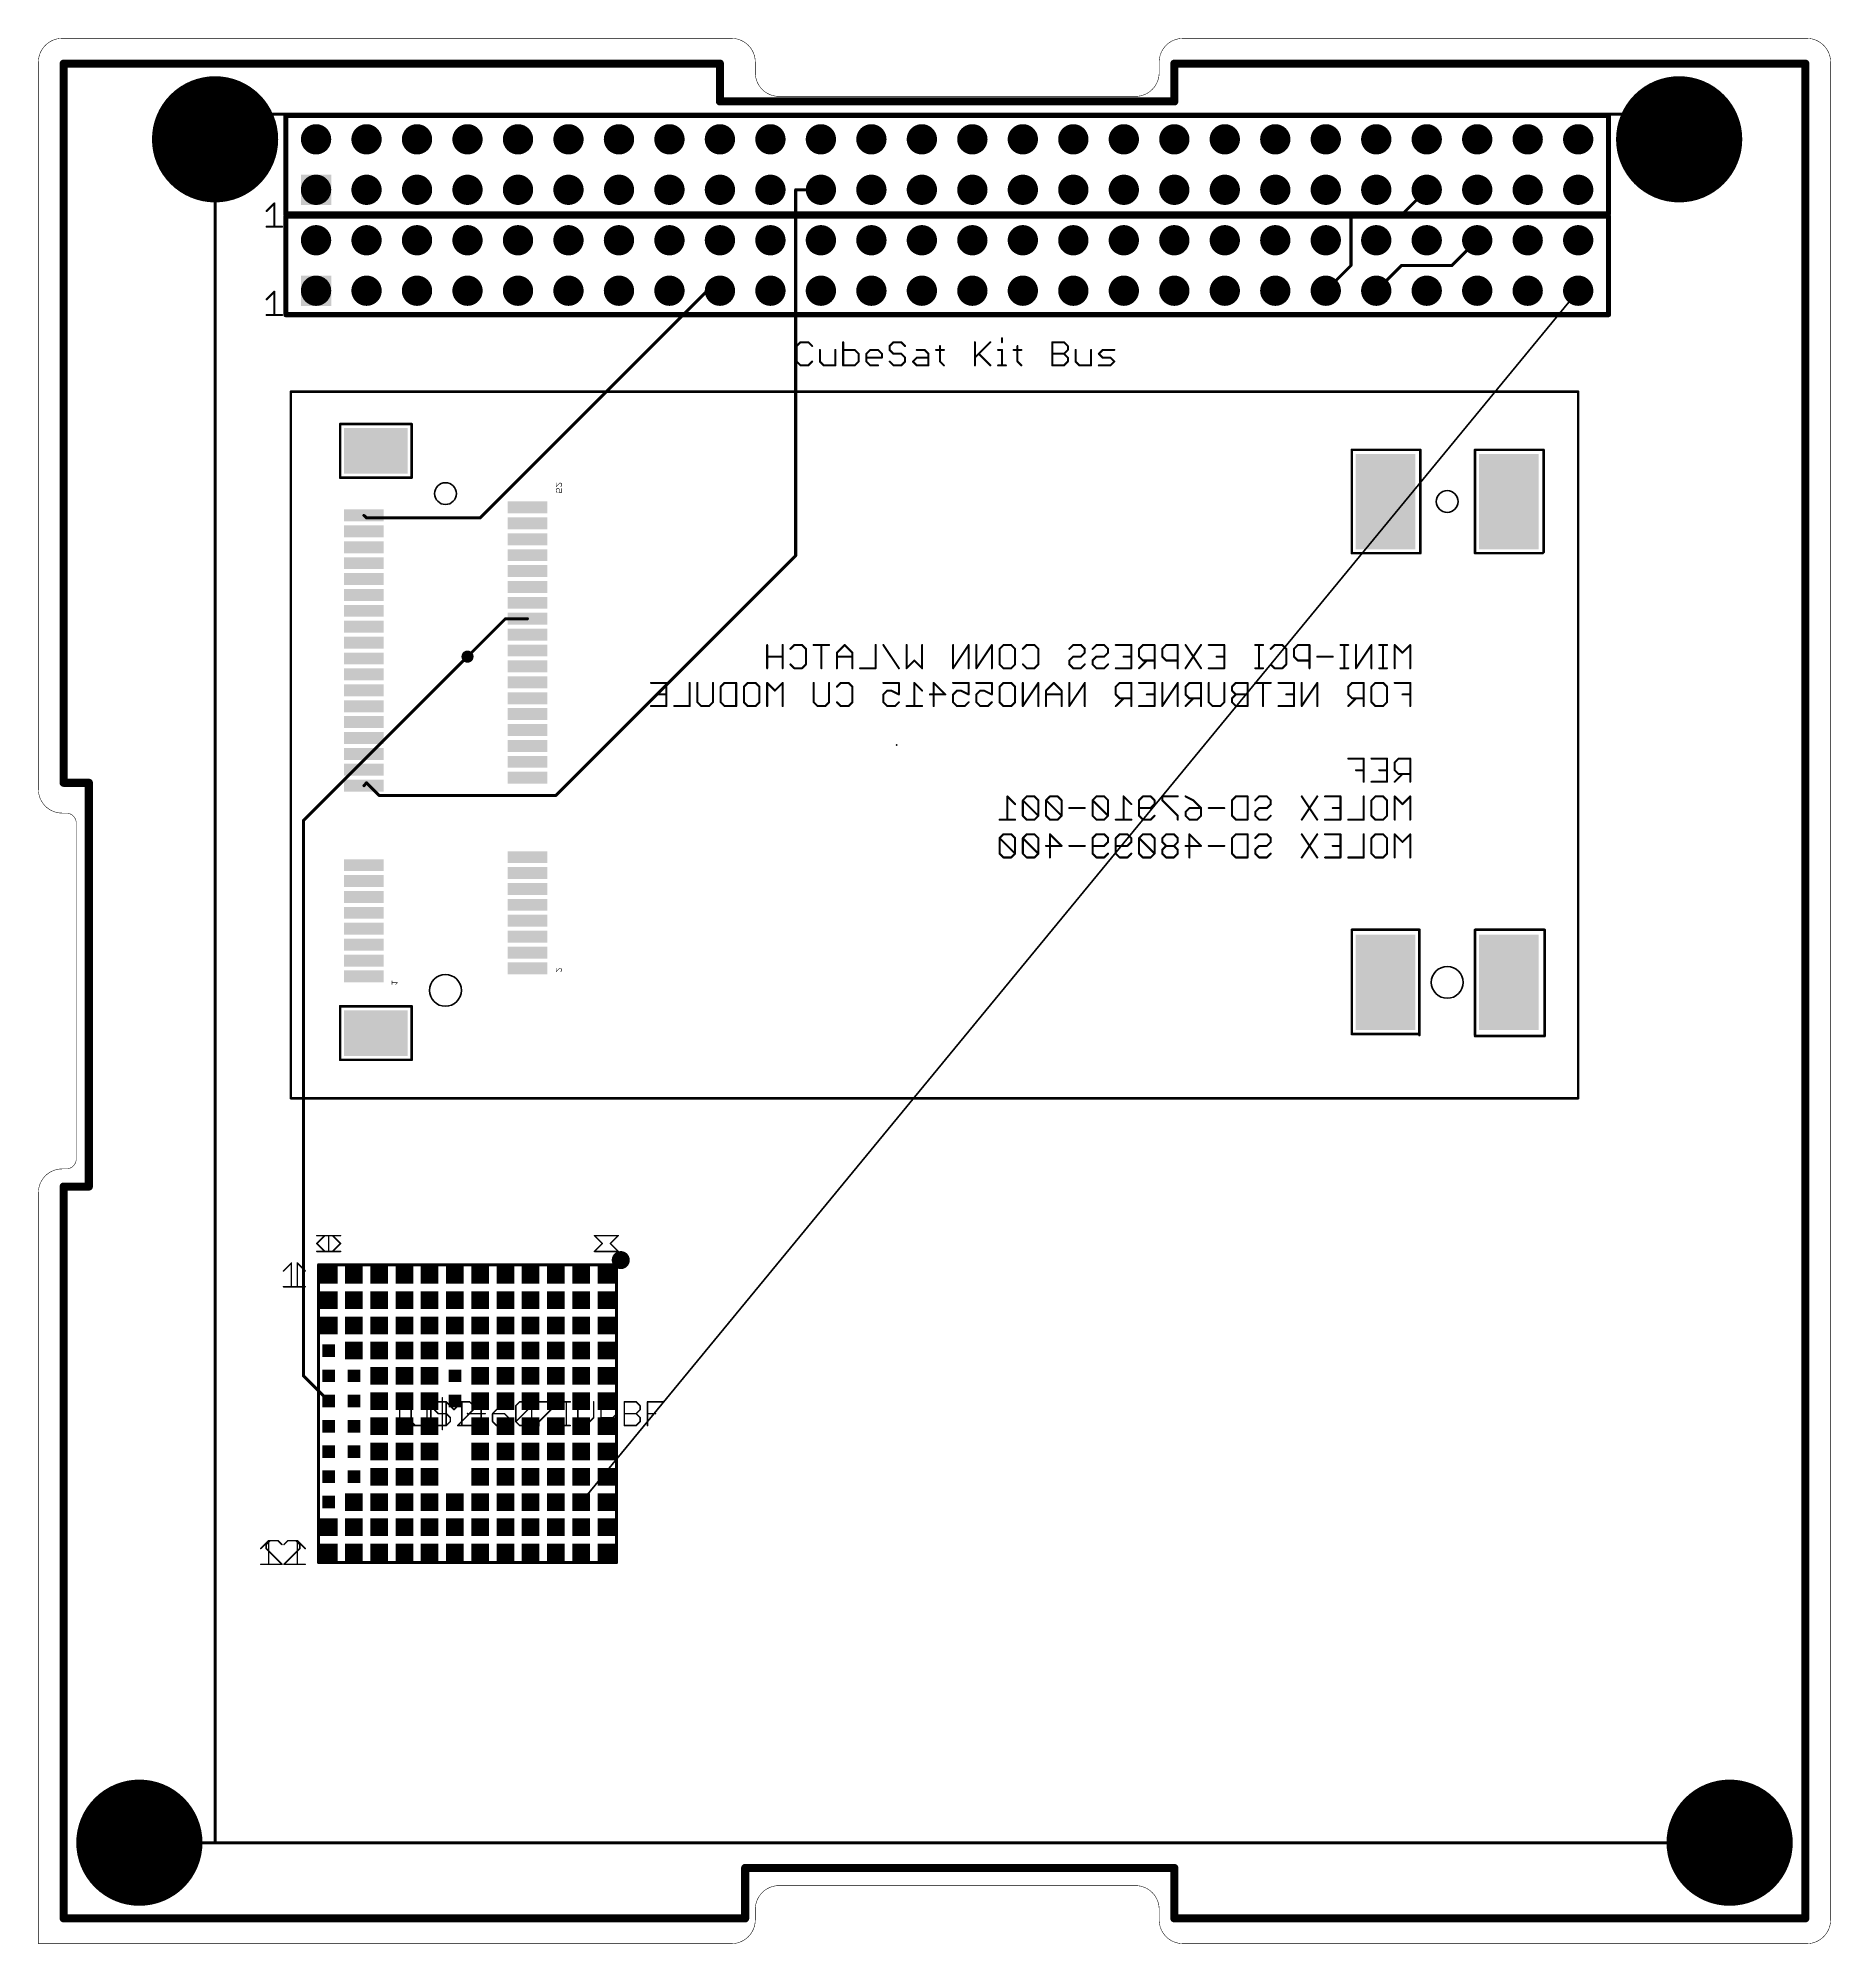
# Model space of a CAD drawing. Extents: x 0 to 90.2, y 0 to 95.9.
import ezdxf

# ---------------------------------------------------------------- set-up
doc = ezdxf.new("R2010")
doc.units = 0
for name, color, linetype in [('1', 22, 'CONTINUOUS'), ('16', 175, 'CONTINUOUS'), ('17', 82, 'CONTINUOUS'), ('18', 82, 'CONTINUOUS'), ('19', 53, 'CONTINUOUS'), ('20', 7, 'CONTINUOUS'), ('21', 253, 'CONTINUOUS'), ('22', 253, 'CONTINUOUS'), ('23', 7, 'CONTINUOUS'), ('24', 7, 'CONTINUOUS'), ('25', 253, 'CONTINUOUS'), ('27', 253, 'CONTINUOUS'), ('40', 175, 'CONTINUOUS'), ('41', 22, 'CONTINUOUS'), ('42', 175, 'CONTINUOUS'), ('44', 253, 'CONTINUOUS'), ('51', 253, 'CONTINUOUS')]:
    doc.layers.add(name, color=color, linetype=linetype)

# ---------------------------------------------------------------- blocks, each defined once
blk = doc.blocks.new('ROUNDP')
at = {"const_width": 0.5}
blk.add_lwpolyline([(0, -0.25, 1), (0, 0.25, 1), (0, -0.25)], format="xyb", dxfattribs=at)
blk = doc.blocks.new('SQUAREP')
blk.add_solid([(-0.5, -0.5), (0.5, -0.5), (-0.5, 0.5), (0.5, 0.5)])
blk = doc.blocks.new('RECT')
blk.add_solid([(-0.5, -0.5), (0.5, -0.5), (-0.5, 0.5), (0.5, 0.5)])
blk = doc.blocks.new('ROUNDV')
at = {"const_width": 0.5}
blk.add_lwpolyline([(0, -0.25, 1), (0, 0.25, 1), (0, -0.25)], format="xyb", dxfattribs=at)

msp = doc.modelspace()

# ---------------------------------------------------------------- linework, layer by layer
at = {"layer": '1', "const_width": 0.1524}
for points in [[(8.89, 5.08), (8.89, 90.805)], [(21.59, 64.77), (13.335, 56.515)], [(13.335, 56.515), (13.335, 28.575)], [(13.335, 28.575), (14.605, 27.305)], [(8.89, 5.08), (5.08, 5.08)], [(85.09, 5.08), (8.89, 5.08)]]:
    msp.add_lwpolyline(points, dxfattribs=at)
at = {"layer": '1', "const_width": 0.0762}
for points in [[(8.9281, 90.805, 1), (8.8519, 90.805)], [(21.6169, 64.7431, 1), (21.5631, 64.7969)], [(13.3731, 56.515, 1), (13.2969, 56.515)], [(13.3081, 56.5419, 1), (13.3619, 56.4881)], [(13.2969, 28.575, 1), (13.3731, 28.575)], [(13.3619, 28.6019, 1), (13.3081, 28.5481)], [(14.5781, 27.2781, 1), (14.6319, 27.3319)], [(5.08, 5.1181, 1), (5.08, 5.0419)], [(8.89, 5.1181, 1), (8.89, 5.0419)], [(8.8519, 5.08, 1), (8.9281, 5.08)], [(8.89, 5.0419, 1), (8.89, 5.1181)], [(85.09, 5.0419, 1), (85.09, 5.1181)]]:
    msp.add_lwpolyline(points, format="xyb", dxfattribs=at)
at = {"layer": '16', "const_width": 0.1524}
for points in [[(10.16, 92.075), (8.89, 90.805)], [(81.28, 92.075), (10.16, 92.075)], [(82.55, 90.805), (81.28, 92.075)], [(38.1, 88.265), (38.1, 69.85)], [(39.37, 88.265), (38.1, 88.265)], [(69.85, 88.265), (68.58, 86.995)], [(66.04, 86.995), (66.04, 84.455)], [(68.58, 86.995), (66.04, 86.995)], [(72.39, 85.725), (71.12, 84.455)], [(66.04, 84.455), (64.77, 83.185)], [(68.58, 84.455), (67.31, 83.185)], [(71.12, 84.455), (68.58, 84.455)], [(33.655, 83.185), (22.225, 71.755)], [(34.29, 83.185), (33.655, 83.185)], [(16.51, 71.755), (16.38, 71.875)], [(22.225, 71.755), (16.51, 71.755)], [(38.1, 69.85), (26.035, 57.785)], [(23.495, 66.675), (21.59, 64.77)], [(24.13, 66.675), (23.495, 66.675)], [(24.13, 66.675), (24.604, 66.6775)], [(16.51, 58.42), (16.38, 58.275)], [(17.145, 57.785), (16.51, 58.42)], [(26.035, 57.785), (17.145, 57.785)]]:
    msp.add_lwpolyline(points, dxfattribs=at)
at = {"layer": '16', "const_width": 0.0762}
for points in [[(10.16, 92.1131, 1), (10.16, 92.0369)], [(10.1869, 92.0481, 1), (10.1331, 92.1019)], [(81.3069, 92.1019, 1), (81.2531, 92.0481)], [(81.28, 92.0369, 1), (81.28, 92.1131)], [(8.8631, 90.8319, 1), (8.9169, 90.7781)], [(82.5231, 90.7781, 1), (82.5769, 90.8319)], [(38.1381, 88.265, 1), (38.0619, 88.265)], [(38.1, 88.3031, 1), (38.1, 88.2269)], [(39.37, 88.2269, 1), (39.37, 88.3031)], [(69.8769, 88.2381, 1), (69.8231, 88.2919)], [(66.0781, 86.995, 1), (66.0019, 86.995)], [(66.04, 87.0331, 1), (66.04, 86.9569)], [(68.5531, 87.0219, 1), (68.6069, 86.9681)], [(68.58, 86.9569, 1), (68.58, 87.0331)], [(72.4169, 85.6981, 1), (72.3631, 85.7519)], [(66.0019, 84.455, 1), (66.0781, 84.455)], [(66.0669, 84.4281, 1), (66.0131, 84.4819)], [(68.58, 84.4931, 1), (68.58, 84.4169)], [(68.6069, 84.4281, 1), (68.5531, 84.4819)], [(71.0931, 84.4819, 1), (71.1469, 84.4281)], [(71.12, 84.4169, 1), (71.12, 84.4931)], [(33.655, 83.2231, 1), (33.655, 83.1469)], [(33.6819, 83.1581, 1), (33.6281, 83.2119)], [(34.29, 83.1469, 1), (34.29, 83.2231)], [(64.7431, 83.2119, 1), (64.7969, 83.1581)], [(67.2831, 83.2119, 1), (67.3369, 83.1581)], [(16.4058, 71.903, 1), (16.3542, 71.847)], [(16.51, 71.7931, 1), (16.51, 71.7169)], [(16.4842, 71.727, 1), (16.5358, 71.783)], [(22.1981, 71.7819, 1), (22.2519, 71.7281)], [(22.225, 71.7169, 1), (22.225, 71.7931)], [(38.0619, 69.85, 1), (38.1381, 69.85)], [(38.1269, 69.8231, 1), (38.0731, 69.8769)], [(23.495, 66.7131, 1), (23.495, 66.6369)], [(23.5219, 66.6481, 1), (23.4681, 66.7019)], [(24.1298, 66.7131, 1), (24.1302, 66.6369)], [(24.13, 66.6369, 1), (24.13, 66.7131)], [(24.6042, 66.6394, 1), (24.6038, 66.7156)], [(21.5631, 64.7969, 1), (21.6169, 64.7431)], [(16.3516, 58.3004, 1), (16.4084, 58.2496)], [(16.5369, 58.4469, 1), (16.4831, 58.3931)], [(16.5384, 58.3946, 1), (16.4816, 58.4454)], [(17.145, 57.8231, 1), (17.145, 57.7469)], [(17.1181, 57.7581, 1), (17.1719, 57.8119)], [(26.0081, 57.8119, 1), (26.0619, 57.7581)], [(26.035, 57.7469, 1), (26.035, 57.8231)]]:
    msp.add_lwpolyline(points, format="xyb", dxfattribs=at)
at = {"layer": '19'}
msp.add_line((27.305, 22.225), (77.47, 83.185), dxfattribs=at)
at = {"layer": '20'}
for points, const_width in [([(1.1938, 95.885, 0.4142), (0, 94.6912)], 0.0254), ([(1.1938, 95.8914, 1), (1.1938, 95.8787)], 0.0127), ([(1.1938, 95.8787, 1), (1.1938, 95.8914)], 0.0127), ([(34.8742, 95.8914, 1), (34.8742, 95.8787)], 0.0127), ([(36.068, 94.6912, 0.4142), (34.8742, 95.885)], 0.0254), ([(34.8742, 95.8787, 1), (34.8742, 95.8914)], 0.0127), ([(57.5818, 95.885, 0.4142), (56.388, 94.6912)], 0.0254), ([(57.5818, 95.8914, 1), (57.5818, 95.8787)], 0.0127), ([(57.5818, 95.8787, 1), (57.5818, 95.8914)], 0.0127), ([(88.9762, 95.8914, 1), (88.9762, 95.8787)], 0.0127), ([(90.17, 94.6912, 0.4142), (88.9762, 95.885)], 0.0254), ([(88.9762, 95.8787, 1), (88.9762, 95.8914)], 0.0127), ([(0.0064, 94.6912, 1), (-0.0064, 94.6912)], 0.0127), ([(-0.0064, 94.6912, 1), (0.0064, 94.6912)], 0.0127), ([(36.068, 94.1578, 0.4142), (37.2618, 92.964)], 0.0254), ([(36.0744, 94.6912, 1), (36.0617, 94.6912)], 0.0127), ([(36.0617, 94.6912, 1), (36.0744, 94.6912)], 0.0127), ([(36.0744, 94.1578, 1), (36.0617, 94.1578)], 0.0127), ([(36.0617, 94.1578, 1), (36.0744, 94.1578)], 0.0127), ([(55.1942, 92.964, 0.4142), (56.388, 94.1578)], 0.0254), ([(56.3944, 94.6912, 1), (56.3817, 94.6912)], 0.0127), ([(56.3817, 94.6912, 1), (56.3944, 94.6912)], 0.0127), ([(56.3944, 94.1578, 1), (56.3817, 94.1578)], 0.0127), ([(56.3817, 94.1578, 1), (56.3944, 94.1578)], 0.0127), ([(90.1763, 94.6912, 1), (90.1637, 94.6912)], 0.0127), ([(90.1637, 94.6912, 1), (90.1763, 94.6912)], 0.0127), ([(37.2618, 92.9703, 1), (37.2618, 92.9577)], 0.0127), ([(37.2618, 92.9577, 1), (37.2618, 92.9703)], 0.0127), ([(55.1942, 92.9703, 1), (55.1942, 92.9577)], 0.0127), ([(55.1942, 92.9577, 1), (55.1942, 92.9703)], 0.0127), ([(0.0064, 58.0898, 1), (-0.0064, 58.0898)], 0.0127), ([(-0.0064, 58.0898, 1), (0.0064, 58.0898)], 0.0127), ([(0, 58.0898, 0.4142), (1.1938, 56.896)], 0.0254), ([(1.1938, 56.9023, 1), (1.1938, 56.8897)], 0.0127), ([(1.1938, 56.8897, 1), (1.1938, 56.9023)], 0.0127), ([(1.905, 56.388, 0.4142), (1.397, 56.896)], 0.0254), ([(1.397, 56.9023, 1), (1.397, 56.8897)], 0.0127), ([(1.397, 56.8897, 1), (1.397, 56.9023)], 0.0127), ([(1.9114, 56.388, 1), (1.8986, 56.388)], 0.0127), ([(1.8986, 56.388, 1), (1.9114, 56.388)], 0.0127), ([(1.397, 38.989, 0.4142), (1.905, 39.497)], 0.0254), ([(1.9114, 39.497, 1), (1.8986, 39.497)], 0.0127), ([(1.8986, 39.497, 1), (1.9114, 39.497)], 0.0127), ([(1.1938, 38.989, 0.4142), (0, 37.7952)], 0.0254), ([(1.1938, 38.9954, 1), (1.1938, 38.9827)], 0.0127), ([(1.1938, 38.9827, 1), (1.1938, 38.9954)], 0.0127), ([(1.397, 38.9954, 1), (1.397, 38.9827)], 0.0127), ([(1.397, 38.9827, 1), (1.397, 38.9954)], 0.0127), ([(0.0064, 37.7952, 1), (-0.0064, 37.7952)], 0.0127), ([(-0.0064, 37.7952, 1), (0.0064, 37.7952)], 0.0127), ([(37.2618, 2.921, 0.4142), (36.068, 1.7272)], 0.0254), ([(37.2618, 2.9274, 1), (37.2618, 2.9147)], 0.0127), ([(37.2618, 2.9147, 1), (37.2618, 2.9274)], 0.0127), ([(55.1942, 2.9274, 1), (55.1942, 2.9147)], 0.0127), ([(56.388, 1.7272, 0.4142), (55.1942, 2.921)], 0.0254), ([(55.1942, 2.9147, 1), (55.1942, 2.9274)], 0.0127), ([(34.8742, 0, 0.4142), (36.068, 1.1938)], 0.0254), ([(36.0744, 1.7272, 1), (36.0617, 1.7272)], 0.0127), ([(36.0617, 1.7272, 1), (36.0744, 1.7272)], 0.0127), ([(36.0744, 1.1938, 1), (36.0617, 1.1938)], 0.0127), ([(36.0617, 1.1938, 1), (36.0744, 1.1938)], 0.0127), ([(56.388, 1.1938, 0.4142), (57.5818, 0)], 0.0254), ([(56.3944, 1.7272, 1), (56.3817, 1.7272)], 0.0127), ([(56.3817, 1.7272, 1), (56.3944, 1.7272)], 0.0127), ([(56.3944, 1.1938, 1), (56.3817, 1.1938)], 0.0127), ([(56.3817, 1.1938, 1), (56.3944, 1.1938)], 0.0127), ([(88.9762, 0, 0.4142), (90.17, 1.1938)], 0.0254), ([(90.1763, 1.1938, 1), (90.1637, 1.1938)], 0.0127), ([(90.1637, 1.1938, 1), (90.1763, 1.1938)], 0.0127), ([(0, 0.0064, 1), (0, -0.0064)], 0.0127), ([(-0.0064, 0, 1), (0.0064, 0)], 0.0127), ([(34.8742, 0.0064, 1), (34.8742, -0.0064)], 0.0127), ([(34.8742, -0.0064, 1), (34.8742, 0.0064)], 0.0127), ([(57.5818, 0.0064, 1), (57.5818, -0.0064)], 0.0127), ([(57.5818, -0.0064, 1), (57.5818, 0.0064)], 0.0127), ([(88.9762, 0.0064, 1), (88.9762, -0.0064)], 0.0127), ([(88.9762, -0.0064, 1), (88.9762, 0.0064)], 0.0127)]:
    msp.add_lwpolyline(points, format="xyb", dxfattribs=dict(at, const_width=const_width))
at = {"layer": '20', "const_width": 0.0254}
for points in [[(1.1938, 95.885), (34.8742, 95.885)], [(57.5818, 95.885), (88.9762, 95.885)], [(0, 58.0898), (0, 94.6912)], [(36.068, 94.6912), (36.068, 94.1578)], [(56.388, 94.6912), (56.388, 94.1578)], [(90.17, 94.6912), (90.17, 1.1938)], [(37.2618, 92.964), (55.1942, 92.964)], [(1.397, 56.896), (1.1938, 56.896)], [(1.905, 56.388), (1.905, 39.497)], [(1.1938, 38.989), (1.397, 38.989)], [(0, 0), (0, 37.7952)], [(37.2618, 2.921), (55.1942, 2.921)], [(36.068, 1.7272), (36.068, 1.1938)], [(56.388, 1.7272), (56.388, 1.1938)], [(0, 0), (34.8742, 0)], [(57.5818, 0), (88.9762, 0)]]:
    msp.add_lwpolyline(points, dxfattribs=at)
at = {"layer": '20'}
for centre, radius in [((20.48, 72.975), 0.55), ((70.88, 72.575), 0.55), ((70.88, 48.375), 0.8), ((20.48, 47.975), 0.8)]:
    msp.add_circle(centre, radius, dxfattribs=at)
at = {"layer": '21', "const_width": 0.1016}
for points in [[(11.4808, 87.1904), (11.8706, 87.5802)], [(11.8706, 87.5802), (11.8706, 86.4108)], [(11.4808, 86.4108), (12.2604, 86.4108)], [(11.4808, 82.7454), (11.8706, 83.1352)], [(11.8706, 83.1352), (11.8706, 81.9658)], [(11.4808, 81.9658), (12.2604, 81.9658)], [(38.3457, 80.5952), (38.1508, 80.4003)], [(38.7355, 80.5952), (38.3457, 80.5952)], [(38.9304, 80.4003), (38.7355, 80.5952)], [(40.4896, 80.5952), (40.4896, 79.4258)], [(43.0233, 80.5952), (42.8284, 80.4003)], [(43.4131, 80.5952), (43.0233, 80.5952)], [(43.608, 80.4003), (43.4131, 80.5952)], [(47.1162, 80.5952), (47.1162, 79.4258)], [(47.1162, 79.8156), (47.8958, 80.5952)], [(48.4805, 80.7901), (48.4805, 80.5952)], [(51.0142, 79.4258), (51.0142, 80.5952)], [(51.0142, 80.5952), (51.5989, 80.5952)], [(51.5989, 80.5952), (51.7938, 80.4003)], [(38.1508, 80.4003), (38.1508, 79.6207)], [(38.1508, 79.6207), (38.3457, 79.4258)], [(38.7355, 79.4258), (38.9304, 79.6207)], [(39.3202, 80.2054), (39.3202, 79.6207)], [(39.3202, 79.6207), (39.5151, 79.4258)], [(40.0998, 79.4258), (40.0998, 80.2054)], [(41.0743, 80.2054), (40.4896, 80.2054)], [(41.2692, 80.0105), (41.0743, 80.2054)], [(41.0743, 79.4258), (41.2692, 79.6207)], [(41.2692, 79.6207), (41.2692, 80.0105)], [(41.659, 80.0105), (41.8539, 80.2054)], [(41.659, 79.6207), (41.659, 80.0105)], [(42.4386, 79.8156), (41.659, 79.8156)], [(41.8539, 79.4258), (41.659, 79.6207)], [(41.8539, 80.2054), (42.2437, 80.2054)], [(42.2437, 80.2054), (42.4386, 80.0105)], [(42.4386, 80.0105), (42.4386, 79.8156)], [(42.8284, 80.4003), (42.8284, 80.2054)], [(42.8284, 80.2054), (43.0233, 80.0105)], [(43.0233, 79.4258), (42.8284, 79.6207)], [(43.0233, 80.0105), (43.4131, 80.0105)], [(43.4131, 80.0105), (43.608, 79.8156)], [(43.608, 79.6207), (43.4131, 79.4258)], [(43.608, 79.8156), (43.608, 79.6207)], [(43.9978, 79.6207), (44.1927, 79.8156)], [(44.1927, 79.4258), (43.9978, 79.6207)], [(44.1927, 80.2054), (44.5825, 80.2054)], [(44.1927, 79.8156), (44.7774, 79.8156)], [(44.5825, 80.2054), (44.7774, 80.0105)], [(44.7774, 80.0105), (44.7774, 79.4258)], [(45.1672, 80.2054), (45.557, 80.2054)], [(45.3621, 80.4003), (45.3621, 79.6207)], [(45.3621, 79.6207), (45.557, 79.4258)], [(47.3111, 80.0105), (47.8958, 79.4258)], [(48.2856, 80.2054), (48.4805, 80.2054)], [(48.4805, 80.2054), (48.4805, 79.4258)], [(49.0652, 80.2054), (49.455, 80.2054)], [(49.2601, 80.4003), (49.2601, 79.6207)], [(49.2601, 79.6207), (49.455, 79.4258)], [(51.0142, 80.0105), (51.5989, 80.0105)], [(51.7938, 80.2054), (51.5989, 80.0105)], [(51.5989, 80.0105), (51.7938, 79.8156)], [(51.7938, 79.6207), (51.5989, 79.4258)], [(51.7938, 80.4003), (51.7938, 80.2054)], [(51.7938, 79.8156), (51.7938, 79.6207)], [(52.1836, 80.2054), (52.1836, 79.6207)], [(52.1836, 79.6207), (52.3785, 79.4258)], [(52.9632, 79.4258), (52.9632, 80.2054)], [(53.353, 80.0105), (53.5479, 80.2054)], [(53.5479, 79.8156), (53.353, 80.0105)], [(53.5479, 80.2054), (54.1326, 80.2054)], [(53.9377, 79.8156), (53.5479, 79.8156)], [(54.1326, 79.6207), (53.9377, 79.8156)], [(53.9377, 79.4258), (54.1326, 79.6207)], [(38.3457, 79.4258), (38.7355, 79.4258)], [(39.5151, 79.4258), (40.0998, 79.4258)], [(40.4896, 79.4258), (41.0743, 79.4258)], [(42.2437, 79.4258), (41.8539, 79.4258)], [(43.4131, 79.4258), (43.0233, 79.4258)], [(44.7774, 79.4258), (44.1927, 79.4258)], [(48.2856, 79.4258), (48.6754, 79.4258)], [(51.5989, 79.4258), (51.0142, 79.4258)], [(52.3785, 79.4258), (52.9632, 79.4258)], [(53.353, 79.4258), (53.9377, 79.4258)]]:
    msp.add_lwpolyline(points, dxfattribs=at)
at = {"layer": '21', "const_width": 0.0508}
for points in [[(11.896, 87.5802, 1), (11.8452, 87.5802)], [(11.8886, 87.5622, 1), (11.8526, 87.5982)], [(11.4628, 87.2084, 1), (11.4988, 87.1724)], [(11.4808, 86.4362, 1), (11.4808, 86.3854)], [(11.8452, 86.4108, 1), (11.896, 86.4108)], [(12.2604, 86.3854, 1), (12.2604, 86.4362)], [(11.4628, 82.7634, 1), (11.4988, 82.7274)], [(11.896, 83.1352, 1), (11.8452, 83.1352)], [(11.8886, 83.1172, 1), (11.8526, 83.1532)], [(11.4808, 81.9912, 1), (11.4808, 81.9404)], [(11.8452, 81.9658, 1), (11.896, 81.9658)], [(12.2604, 81.9404, 1), (12.2604, 81.9912)], [(38.3457, 80.6206, 1), (38.3457, 80.5698)], [(38.3637, 80.5772, 1), (38.3277, 80.6132)], [(38.7535, 80.6132, 1), (38.7175, 80.5772)], [(38.7355, 80.5698, 1), (38.7355, 80.6206)], [(40.515, 80.5952, 1), (40.4642, 80.5952)], [(43.0233, 80.6206, 1), (43.0233, 80.5698)], [(43.0412, 80.5772, 1), (43.0053, 80.6132)], [(43.431, 80.6132, 1), (43.3951, 80.5772)], [(43.4131, 80.5698, 1), (43.4131, 80.6206)], [(47.1416, 80.5952, 1), (47.0908, 80.5952)], [(47.9137, 80.5772, 1), (47.8778, 80.6132)], [(48.5059, 80.7901, 1), (48.4551, 80.7901)], [(48.4551, 80.5952, 1), (48.5059, 80.5952)], [(51.0396, 80.5952, 1), (50.9888, 80.5952)], [(51.0142, 80.6206, 1), (51.0142, 80.5698)], [(51.6168, 80.6132, 1), (51.5809, 80.5772)], [(51.5989, 80.5698, 1), (51.5989, 80.6206)], [(38.1328, 80.4183, 1), (38.1688, 80.3823)], [(38.1688, 79.6387, 1), (38.1328, 79.6027)], [(38.1762, 80.4003, 1), (38.1254, 80.4003)], [(38.1254, 79.6207, 1), (38.1762, 79.6207)], [(38.9124, 80.3823, 1), (38.9484, 80.4183)], [(38.9484, 79.6027, 1), (38.9124, 79.6387)], [(39.3382, 79.6387, 1), (39.3022, 79.6027)], [(39.3456, 80.2054, 1), (39.2948, 80.2054)], [(39.2948, 79.6207, 1), (39.3456, 79.6207)], [(40.1252, 80.2054, 1), (40.0744, 80.2054)], [(40.4896, 80.2308, 1), (40.4896, 80.18)], [(41.0923, 80.2234, 1), (41.0563, 80.1874)], [(41.0743, 80.18, 1), (41.0743, 80.2308)], [(41.2946, 80.0105, 1), (41.2438, 80.0105)], [(41.2438, 79.6207, 1), (41.2946, 79.6207)], [(41.2512, 79.9925, 1), (41.2872, 80.0285)], [(41.2872, 79.6027, 1), (41.2512, 79.6387)], [(41.641, 80.0285, 1), (41.677, 79.9925)], [(41.677, 79.6387, 1), (41.641, 79.6027)], [(41.6844, 80.0105, 1), (41.6336, 80.0105)], [(41.659, 79.841, 1), (41.659, 79.7902)], [(41.6336, 79.6207, 1), (41.6844, 79.6207)], [(41.8539, 80.2308, 1), (41.8539, 80.18)], [(41.8718, 80.1874, 1), (41.8359, 80.2234)], [(42.2616, 80.2234, 1), (42.2257, 80.1874)], [(42.2437, 80.18, 1), (42.2437, 80.2308)], [(42.464, 80.0105, 1), (42.4132, 80.0105)], [(42.4132, 79.8156, 1), (42.464, 79.8156)], [(42.4206, 79.9925, 1), (42.4565, 80.0285)], [(42.4386, 79.7902, 1), (42.4386, 79.841)], [(42.8104, 80.4183, 1), (42.8463, 80.3823)], [(42.8463, 80.2234, 1), (42.8104, 80.1874)], [(42.8463, 79.6387, 1), (42.8104, 79.6027)], [(42.8538, 80.4003, 1), (42.803, 80.4003)], [(42.803, 80.2054, 1), (42.8538, 80.2054)], [(43.0233, 80.0359, 1), (43.0233, 79.9851)], [(43.0053, 79.9925, 1), (43.0412, 80.0285)], [(43.431, 80.0285, 1), (43.3951, 79.9925)], [(43.4131, 79.9851, 1), (43.4131, 80.0359)], [(43.6334, 79.8156, 1), (43.5826, 79.8156)], [(43.5826, 79.6207, 1), (43.6334, 79.6207)], [(43.59, 80.3823, 1), (43.6259, 80.4183)], [(43.59, 79.7976, 1), (43.6259, 79.8336)], [(43.6259, 79.6027, 1), (43.59, 79.6387)], [(44.0157, 79.6387, 1), (43.9798, 79.6027)], [(43.9798, 79.6387, 1), (44.0157, 79.6027)], [(44.1927, 80.2308, 1), (44.1927, 80.18)], [(44.1927, 79.841, 1), (44.1927, 79.7902)], [(44.2106, 79.7976, 1), (44.1747, 79.8336)], [(44.6004, 80.2234, 1), (44.5645, 80.1874)], [(44.5825, 80.18, 1), (44.5825, 80.2308)], [(44.8028, 80.0105, 1), (44.752, 80.0105)], [(44.7594, 79.9925, 1), (44.7953, 80.0285)], [(44.7774, 79.7902, 1), (44.7774, 79.841)], [(45.1672, 80.2308, 1), (45.1672, 80.18)], [(45.38, 79.6387, 1), (45.3441, 79.6027)], [(45.3875, 80.4003, 1), (45.3367, 80.4003)], [(45.3367, 79.6207, 1), (45.3875, 79.6207)], [(45.557, 80.18, 1), (45.557, 80.2308)], [(47.0982, 79.8336, 1), (47.1341, 79.7976)], [(47.329, 80.0285, 1), (47.2931, 79.9925)], [(48.2856, 80.2308, 1), (48.2856, 80.18)], [(48.5059, 80.2054, 1), (48.4551, 80.2054)], [(48.4805, 80.18, 1), (48.4805, 80.2308)], [(49.0652, 80.2308, 1), (49.0652, 80.18)], [(49.278, 79.6387, 1), (49.2421, 79.6027)], [(49.2855, 80.4003, 1), (49.2347, 80.4003)], [(49.2347, 79.6207, 1), (49.2855, 79.6207)], [(49.455, 80.18, 1), (49.455, 80.2308)], [(51.0142, 80.0359, 1), (51.0142, 79.9851)], [(51.6168, 80.0285, 1), (51.5809, 79.9925)], [(51.5809, 80.0285, 1), (51.6168, 79.9925)], [(51.5989, 79.9851, 1), (51.5989, 80.0359)], [(51.8192, 80.4003, 1), (51.7684, 80.4003)], [(51.7684, 80.2054, 1), (51.8192, 80.2054)], [(51.8192, 79.8156, 1), (51.7684, 79.8156)], [(51.7684, 79.6207, 1), (51.8192, 79.6207)], [(51.7758, 80.3823, 1), (51.8117, 80.4183)], [(51.8117, 80.1874, 1), (51.7758, 80.2234)], [(51.7758, 79.7976, 1), (51.8117, 79.8336)], [(51.8117, 79.6027, 1), (51.7758, 79.6387)], [(52.2015, 79.6387, 1), (52.1656, 79.6027)], [(52.209, 80.2054, 1), (52.1582, 80.2054)], [(52.1582, 79.6207, 1), (52.209, 79.6207)], [(52.9886, 80.2054, 1), (52.9378, 80.2054)], [(53.3709, 80.0285, 1), (53.335, 79.9925)], [(53.335, 80.0285, 1), (53.3709, 79.9925)], [(53.5479, 80.2308, 1), (53.5479, 80.18)], [(53.5479, 79.841, 1), (53.5479, 79.7902)], [(53.5658, 80.1874, 1), (53.5299, 80.2234)], [(53.5299, 79.7976, 1), (53.5658, 79.8336)], [(53.9556, 79.8336, 1), (53.9197, 79.7976)], [(53.9377, 79.7902, 1), (53.9377, 79.841)], [(54.1505, 79.6027, 1), (54.1146, 79.6387)], [(54.1146, 79.6027, 1), (54.1505, 79.6387)], [(54.1326, 80.18, 1), (54.1326, 80.2308)], [(38.3457, 79.4512, 1), (38.3457, 79.4004)], [(38.3277, 79.4078, 1), (38.3637, 79.4438)], [(38.7175, 79.4438, 1), (38.7535, 79.4078)], [(38.7355, 79.4004, 1), (38.7355, 79.4512)], [(39.5151, 79.4512, 1), (39.5151, 79.4004)], [(39.4971, 79.4078, 1), (39.5331, 79.4438)], [(40.0744, 79.4258, 1), (40.1252, 79.4258)], [(40.0998, 79.4004, 1), (40.0998, 79.4512)], [(40.4896, 79.4512, 1), (40.4896, 79.4004)], [(40.4642, 79.4258, 1), (40.515, 79.4258)], [(41.0563, 79.4438, 1), (41.0923, 79.4078)], [(41.0743, 79.4004, 1), (41.0743, 79.4512)], [(41.8539, 79.4512, 1), (41.8539, 79.4004)], [(41.8359, 79.4078, 1), (41.8718, 79.4438)], [(42.2437, 79.4004, 1), (42.2437, 79.4512)], [(43.0233, 79.4512, 1), (43.0233, 79.4004)], [(43.0053, 79.4078, 1), (43.0412, 79.4438)], [(43.3951, 79.4438, 1), (43.431, 79.4078)], [(43.4131, 79.4004, 1), (43.4131, 79.4512)], [(44.1927, 79.4512, 1), (44.1927, 79.4004)], [(44.1747, 79.4078, 1), (44.2106, 79.4438)], [(44.752, 79.4258, 1), (44.8028, 79.4258)], [(44.7774, 79.4004, 1), (44.7774, 79.4512)], [(45.539, 79.4078, 1), (45.5749, 79.4438)], [(47.0908, 79.4258, 1), (47.1416, 79.4258)], [(47.8778, 79.4078, 1), (47.9137, 79.4438)], [(48.2856, 79.4512, 1), (48.2856, 79.4004)], [(48.4551, 79.4258, 1), (48.5059, 79.4258)], [(48.6754, 79.4004, 1), (48.6754, 79.4512)], [(49.437, 79.4078, 1), (49.4729, 79.4438)], [(51.0142, 79.4512, 1), (51.0142, 79.4004)], [(50.9888, 79.4258, 1), (51.0396, 79.4258)], [(51.5809, 79.4438, 1), (51.6168, 79.4078)], [(51.5989, 79.4004, 1), (51.5989, 79.4512)], [(52.3785, 79.4512, 1), (52.3785, 79.4004)], [(52.3605, 79.4078, 1), (52.3964, 79.4438)], [(52.9378, 79.4258, 1), (52.9886, 79.4258)], [(52.9632, 79.4004, 1), (52.9632, 79.4512)], [(53.353, 79.4512, 1), (53.353, 79.4004)], [(53.9197, 79.4438, 1), (53.9556, 79.4078)], [(53.9377, 79.4004, 1), (53.9377, 79.4512)]]:
    msp.add_lwpolyline(points, format="xyb", dxfattribs=at)
at = {"layer": '22'}
for points, const_width in [([(12.7, 42.545), (12.7, 78.105)], 0.127), ([(12.7, 78.105), (77.47, 78.105)], 0.127), ([(77.47, 78.105), (77.47, 42.545)], 0.127), ([(26.0477, 73.5048), (26.0477, 73.3184)], 0.0254), ([(26.0477, 73.3184), (26.2341, 73.5048)], 0.0254), ([(26.0943, 73.2241), (26.0477, 73.1775)], 0.0254), ([(26.0477, 73.1775), (26.0477, 73.0843)], 0.0254), ([(26.0477, 73.0843), (26.0943, 73.0377)], 0.0254), ([(26.1875, 73.2241), (26.0943, 73.2241)], 0.0254), ([(26.2341, 73.1775), (26.1875, 73.2241)], 0.0254), ([(26.1875, 73.0377), (26.2341, 73.1309)], 0.0254), ([(26.3273, 73.0377), (26.1875, 73.0377)], 0.0254), ([(26.2341, 73.5048), (26.2807, 73.5048)], 0.0254), ([(26.2341, 73.1309), (26.2341, 73.1775)], 0.0254), ([(26.2807, 73.5048), (26.3273, 73.4582)], 0.0254), ([(26.3273, 73.365), (26.2807, 73.3184)], 0.0254), ([(26.3273, 73.4582), (26.3273, 73.365)], 0.0254), ([(26.3273, 73.2241), (26.3273, 73.0377)], 0.0254), ([(36.6661, 65.3552), (36.6661, 64.1858)], 0.1016), ([(37.4457, 64.1858), (37.4457, 65.3552)], 0.1016), ([(37.8355, 65.1603), (38.0304, 65.3552)], 0.1016), ([(38.0304, 65.3552), (38.4202, 65.3552)], 0.1016), ([(38.4202, 65.3552), (38.6151, 65.1603)], 0.1016), ([(39.7845, 65.3552), (39.0049, 65.3552)], 0.1016), ([(39.3947, 64.1858), (39.3947, 65.3552)], 0.1016), ([(40.5641, 65.3552), (40.1743, 64.9654)], 0.1016), ([(40.9539, 64.9654), (40.5641, 65.3552)], 0.1016), ([(42.1233, 65.3552), (42.1233, 64.1858)], 0.1016), ([(43.2927, 64.1858), (42.5131, 65.3552)], 0.1016), ([(43.6825, 64.1858), (43.6825, 65.3552)], 0.1016), ([(44.4621, 65.3552), (44.4621, 64.1858)], 0.1016), ([(46.8008, 65.3552), (46.0212, 64.1858)], 0.1016), ([(46.0212, 64.1858), (46.0212, 65.3552)], 0.1016), ([(46.8008, 64.1858), (46.8008, 65.3552)], 0.1016), ([(47.9702, 65.3552), (47.1906, 64.1858)], 0.1016), ([(47.1906, 64.1858), (47.1906, 65.3552)], 0.1016), ([(47.9702, 64.1858), (47.9702, 65.3552)], 0.1016), ([(48.36, 65.1603), (48.5549, 65.3552)], 0.1016), ([(48.5549, 65.3552), (48.9447, 65.3552)], 0.1016), ([(48.9447, 65.3552), (49.1396, 65.1603)], 0.1016), ([(49.5294, 65.1603), (49.7243, 65.3552)], 0.1016), ([(49.7243, 65.3552), (50.1141, 65.3552)], 0.1016), ([(50.1141, 65.3552), (50.309, 65.1603)], 0.1016), ([(51.8682, 65.1603), (52.0631, 65.3552)], 0.1016), ([(52.0631, 65.3552), (52.4529, 65.3552)], 0.1016), ([(52.4529, 65.3552), (52.6478, 65.1603)], 0.1016), ([(53.0376, 65.1603), (53.2325, 65.3552)], 0.1016), ([(53.2325, 65.3552), (53.6223, 65.3552)], 0.1016), ([(53.6223, 65.3552), (53.8172, 65.1603)], 0.1016), ([(54.207, 65.3552), (54.9866, 65.3552)], 0.1016), ([(54.9866, 65.3552), (54.9866, 64.1858)], 0.1016), ([(55.5713, 65.3552), (55.3764, 65.1603)], 0.1016), ([(56.156, 65.3552), (55.5713, 65.3552)], 0.1016), ([(56.156, 64.1858), (56.156, 65.3552)], 0.1016), ([(56.7407, 65.3552), (56.5458, 65.1603)], 0.1016), ([(57.3254, 65.3552), (56.7407, 65.3552)], 0.1016), ([(57.3254, 64.1858), (57.3254, 65.3552)], 0.1016), ([(58.4948, 65.3552), (57.7152, 64.1858)], 0.1016), ([(57.7152, 65.3552), (58.4948, 64.1858)], 0.1016), ([(58.8846, 65.3552), (59.6642, 65.3552)], 0.1016), ([(59.6642, 65.3552), (59.6642, 64.1858)], 0.1016), ([(61.6132, 65.3552), (61.2234, 65.3552)], 0.1016), ([(61.4183, 64.1858), (61.4183, 65.3552)], 0.1016), ([(62.003, 65.1603), (62.1979, 65.3552)], 0.1016), ([(62.1979, 65.3552), (62.5877, 65.3552)], 0.1016), ([(62.5877, 65.3552), (62.7826, 65.1603)], 0.1016), ([(63.3673, 65.3552), (63.1724, 65.1603)], 0.1016), ([(63.952, 65.3552), (63.3673, 65.3552)], 0.1016), ([(63.952, 64.1858), (63.952, 65.3552)], 0.1016), ([(65.901, 65.3552), (65.5112, 65.3552)], 0.1016), ([(65.7061, 64.1858), (65.7061, 65.3552)], 0.1016), ([(67.0704, 65.3552), (66.2908, 64.1858)], 0.1016), ([(66.2908, 64.1858), (66.2908, 65.3552)], 0.1016), ([(67.0704, 64.1858), (67.0704, 65.3552)], 0.1016), ([(67.85, 65.3552), (67.4602, 65.3552)], 0.1016), ([(67.6551, 64.1858), (67.6551, 65.3552)], 0.1016), ([(68.6296, 64.9654), (68.2398, 65.3552)], 0.1016), ([(68.2398, 65.3552), (68.2398, 64.1858)], 0.1016), ([(69.0194, 65.3552), (68.6296, 64.9654)], 0.1016), ([(69.0194, 64.1858), (69.0194, 65.3552)], 0.1016), ([(37.4457, 64.7705), (36.6661, 64.7705)], 0.1016), ([(38.0304, 64.1858), (37.8355, 64.3807)], 0.1016), ([(38.6151, 64.3807), (38.4202, 64.1858)], 0.1016), ([(38.6151, 65.1603), (38.6151, 64.3807)], 0.1016), ([(40.1743, 64.9654), (40.1743, 64.1858)], 0.1016), ([(40.9539, 64.7705), (40.1743, 64.7705)], 0.1016), ([(40.9539, 64.1858), (40.9539, 64.9654)], 0.1016), ([(44.0723, 64.5756), (43.6825, 64.1858)], 0.1016), ([(44.4621, 64.1858), (44.0723, 64.5756)], 0.1016), ([(48.36, 64.3807), (48.36, 65.1603)], 0.1016), ([(48.5549, 64.1858), (48.36, 64.3807)], 0.1016), ([(49.1396, 64.3807), (48.9447, 64.1858)], 0.1016), ([(49.1396, 65.1603), (49.1396, 64.3807)], 0.1016), ([(49.7243, 64.1858), (49.5294, 64.3807)], 0.1016), ([(50.309, 64.3807), (50.1141, 64.1858)], 0.1016), ([(50.309, 65.1603), (50.309, 64.3807)], 0.1016), ([(52.0631, 64.7705), (51.8682, 64.5756)], 0.1016), ([(51.8682, 64.5756), (51.8682, 64.3807)], 0.1016), ([(51.8682, 64.3807), (52.0631, 64.1858)], 0.1016), ([(52.4529, 64.7705), (52.0631, 64.7705)], 0.1016), ([(52.6478, 64.9654), (52.4529, 64.7705)], 0.1016), ([(52.4529, 64.1858), (52.6478, 64.3807)], 0.1016), ([(52.6478, 65.1603), (52.6478, 64.9654)], 0.1016), ([(53.2325, 64.7705), (53.0376, 64.5756)], 0.1016), ([(53.0376, 64.5756), (53.0376, 64.3807)], 0.1016), ([(53.0376, 64.3807), (53.2325, 64.1858)], 0.1016), ([(53.6223, 64.7705), (53.2325, 64.7705)], 0.1016), ([(53.8172, 64.9654), (53.6223, 64.7705)], 0.1016), ([(53.6223, 64.1858), (53.8172, 64.3807)], 0.1016), ([(53.8172, 65.1603), (53.8172, 64.9654)], 0.1016), ([(54.9866, 64.7705), (54.5968, 64.7705)], 0.1016), ([(55.3764, 65.1603), (55.3764, 64.7705)], 0.1016), ([(55.3764, 64.7705), (55.5713, 64.5756)], 0.1016), ([(55.7662, 64.5756), (55.3764, 64.1858)], 0.1016), ([(55.5713, 64.5756), (56.156, 64.5756)], 0.1016), ([(56.5458, 65.1603), (56.5458, 64.7705)], 0.1016), ([(56.5458, 64.7705), (56.7407, 64.5756)], 0.1016), ([(56.7407, 64.5756), (57.3254, 64.5756)], 0.1016), ([(59.6642, 64.7705), (59.2744, 64.7705)], 0.1016), ([(62.1979, 64.1858), (62.003, 64.3807)], 0.1016), ([(62.7826, 64.3807), (62.5877, 64.1858)], 0.1016), ([(62.7826, 65.1603), (62.7826, 64.3807)], 0.1016), ([(63.1724, 65.1603), (63.1724, 64.7705)], 0.1016), ([(63.1724, 64.7705), (63.3673, 64.5756)], 0.1016), ([(63.3673, 64.5756), (63.952, 64.5756)], 0.1016), ([(65.1214, 64.7705), (64.3418, 64.7705)], 0.1016), ([(30.8191, 63.4502), (31.5987, 63.4502)], 0.1016), ([(31.5987, 63.4502), (31.5987, 62.2808)], 0.1016), ([(32.7681, 63.4502), (32.7681, 62.2808)], 0.1016), ([(33.1579, 62.4757), (33.1579, 63.4502)], 0.1016), ([(33.9375, 63.4502), (33.9375, 62.4757)], 0.1016), ([(34.3273, 63.2553), (34.5222, 63.4502)], 0.1016), ([(34.3273, 62.4757), (34.3273, 63.2553)], 0.1016), ([(34.5222, 63.4502), (35.1069, 63.4502)], 0.1016), ([(35.1069, 63.4502), (35.1069, 62.2808)], 0.1016), ([(35.4967, 63.2553), (35.6916, 63.4502)], 0.1016), ([(35.4967, 62.4757), (35.4967, 63.2553)], 0.1016), ([(35.6916, 63.4502), (36.0814, 63.4502)], 0.1016), ([(36.0814, 63.4502), (36.2763, 63.2553)], 0.1016), ([(36.2763, 63.2553), (36.2763, 62.4757)], 0.1016), ([(37.0559, 63.0604), (36.6661, 63.4502)], 0.1016), ([(36.6661, 63.4502), (36.6661, 62.2808)], 0.1016), ([(37.4457, 63.4502), (37.0559, 63.0604)], 0.1016), ([(37.4457, 62.2808), (37.4457, 63.4502)], 0.1016), ([(38.4202, 64.1858), (38.0304, 64.1858)], 0.1016), ([(39.0049, 62.4757), (39.0049, 63.4502)], 0.1016), ([(39.7845, 63.4502), (39.7845, 62.4757)], 0.1016), ([(40.1743, 63.2553), (40.3692, 63.4502)], 0.1016), ([(40.3692, 63.4502), (40.759, 63.4502)], 0.1016), ([(40.759, 63.4502), (40.9539, 63.2553)], 0.1016), ([(40.9539, 63.2553), (40.9539, 62.4757)], 0.1016), ([(42.1233, 64.1858), (41.3437, 64.1858)], 0.1016), ([(42.5131, 63.4502), (43.2927, 63.4502)], 0.1016), ([(43.2927, 63.4502), (43.2927, 62.8655)], 0.1016), ([(44.462, 63.0604), (44.0723, 63.4502)], 0.1016), ([(44.0723, 63.4502), (44.0723, 62.2808)], 0.1016), ([(45.0467, 62.2808), (45.0467, 63.4502)], 0.1016), ([(45.0467, 63.4502), (45.6314, 62.8655)], 0.1016), ([(46.0212, 63.4502), (46.8008, 63.4502)], 0.1016), ([(46.8008, 63.4502), (46.8008, 62.8655)], 0.1016), ([(47.1906, 63.4502), (47.9702, 63.4502)], 0.1016), ([(47.9702, 63.4502), (47.9702, 62.8655)], 0.1016), ([(48.36, 63.2553), (48.5549, 63.4502)], 0.1016), ([(48.36, 62.4757), (48.36, 63.2553)], 0.1016), ([(48.9447, 64.1858), (48.5549, 64.1858)], 0.1016), ([(48.5549, 63.4502), (48.9447, 63.4502)], 0.1016), ([(48.9447, 63.4502), (49.1396, 63.2553)], 0.1016), ([(49.1396, 63.2553), (49.1396, 62.4757)], 0.1016), ([(50.309, 63.4502), (49.5294, 62.2808)], 0.1016), ([(49.5294, 62.2808), (49.5294, 63.4502)], 0.1016), ([(50.1141, 64.1858), (49.7243, 64.1858)], 0.1016), ([(50.309, 62.2808), (50.309, 63.4502)], 0.1016), ([(51.0886, 63.4502), (50.6988, 63.0604)], 0.1016), ([(51.4784, 63.0604), (51.0886, 63.4502)], 0.1016), ([(52.6478, 63.4502), (51.8682, 62.2808)], 0.1016), ([(51.8682, 62.2808), (51.8682, 63.4502)], 0.1016), ([(52.0631, 64.1858), (52.4529, 64.1858)], 0.1016), ([(52.6478, 62.2808), (52.6478, 63.4502)], 0.1016), ([(53.2325, 64.1858), (53.6223, 64.1858)], 0.1016), ([(54.9866, 64.1858), (54.207, 64.1858)], 0.1016), ([(54.4019, 63.4502), (54.207, 63.2553)], 0.1016), ([(54.207, 63.2553), (54.207, 62.8655)], 0.1016), ([(54.9866, 63.4502), (54.4019, 63.4502)], 0.1016), ([(54.9866, 62.2808), (54.9866, 63.4502)], 0.1016), ([(55.3764, 63.4502), (56.156, 63.4502)], 0.1016), ([(56.156, 63.4502), (56.156, 62.2808)], 0.1016), ([(57.3254, 63.4502), (56.5458, 62.2808)], 0.1016), ([(56.5458, 62.2808), (56.5458, 63.4502)], 0.1016), ([(57.3254, 62.2808), (57.3254, 63.4502)], 0.1016), ([(57.9101, 63.4502), (57.7152, 63.2553)], 0.1016), ([(57.7152, 63.2553), (57.7152, 62.8655)], 0.1016), ([(58.4948, 63.4502), (57.9101, 63.4502)], 0.1016), ([(58.4948, 62.2808), (58.4948, 63.4502)], 0.1016), ([(59.6642, 64.1858), (58.8846, 64.1858)], 0.1016), ([(58.8846, 62.4757), (58.8846, 63.4502)], 0.1016), ([(59.6642, 63.4502), (59.6642, 62.4757)], 0.1016), ([(60.2489, 63.4502), (60.054, 63.2553)], 0.1016), ([(60.054, 63.2553), (60.054, 63.0604)], 0.1016), ([(60.8336, 63.4502), (60.2489, 63.4502)], 0.1016), ([(60.8336, 62.2808), (60.8336, 63.4502)], 0.1016), ([(61.6132, 64.1858), (61.2234, 64.1858)], 0.1016), ([(62.003, 63.4502), (61.2234, 63.4502)], 0.1016), ([(61.6132, 62.2808), (61.6132, 63.4502)], 0.1016), ([(62.5877, 64.1858), (62.1979, 64.1858)], 0.1016), ([(62.3928, 63.4502), (63.1724, 63.4502)], 0.1016), ([(63.1724, 63.4502), (63.1724, 62.2808)], 0.1016), ([(64.3418, 63.4502), (63.5622, 62.2808)], 0.1016), ([(63.5622, 62.2808), (63.5622, 63.4502)], 0.1016), ([(64.3418, 62.2808), (64.3418, 63.4502)], 0.1016), ([(65.901, 64.1858), (65.5112, 64.1858)], 0.1016), ([(66.0959, 63.4502), (65.901, 63.2553)], 0.1016), ([(65.901, 63.2553), (65.901, 62.8655)], 0.1016), ([(66.6806, 63.4502), (66.0959, 63.4502)], 0.1016), ([(66.6806, 62.2808), (66.6806, 63.4502)], 0.1016), ([(67.0704, 63.2553), (67.2653, 63.4502)], 0.1016), ([(67.0704, 62.4757), (67.0704, 63.2553)], 0.1016), ([(67.2653, 63.4502), (67.6551, 63.4502)], 0.1016), ([(67.85, 64.1858), (67.4602, 64.1858)], 0.1016), ([(67.6551, 63.4502), (67.85, 63.2553)], 0.1016), ([(67.85, 63.2553), (67.85, 62.4757)], 0.1016), ([(69.0194, 63.4502), (68.2398, 63.4502)], 0.1016), ([(69.0194, 62.2808), (69.0194, 63.4502)], 0.1016), ([(31.5987, 62.8655), (31.2089, 62.8655)], 0.1016), ([(33.3528, 62.2808), (33.1579, 62.4757)], 0.1016), ([(33.9375, 62.4757), (33.7426, 62.2808)], 0.1016), ([(34.5222, 62.2808), (34.3273, 62.4757)], 0.1016), ([(35.6916, 62.2808), (35.4967, 62.4757)], 0.1016), ([(36.2763, 62.4757), (36.0814, 62.2808)], 0.1016), ([(39.1998, 62.2808), (39.0049, 62.4757)], 0.1016), ([(39.7845, 62.4757), (39.5896, 62.2808)], 0.1016), ([(40.3692, 62.2808), (40.1743, 62.4757)], 0.1016), ([(40.9539, 62.4757), (40.759, 62.2808)], 0.1016), ([(42.708, 63.0604), (42.5131, 62.8655)], 0.1016), ([(42.5131, 62.8655), (42.5131, 62.4757)], 0.1016), ([(42.5131, 62.4757), (42.708, 62.2808)], 0.1016), ([(42.9029, 63.0604), (42.708, 63.0604)], 0.1016), ([(43.2927, 62.8655), (42.9029, 63.0604)], 0.1016), ([(43.0978, 62.2808), (43.2927, 62.4757)], 0.1016), ([(45.6314, 62.8655), (44.8518, 62.8655)], 0.1016), ([(46.2161, 63.0604), (46.0212, 62.8655)], 0.1016), ([(46.0212, 62.8655), (46.0212, 62.4757)], 0.1016), ([(46.0212, 62.4757), (46.2161, 62.2808)], 0.1016), ([(46.411, 63.0604), (46.2161, 63.0604)], 0.1016), ([(46.8008, 62.8655), (46.411, 63.0604)], 0.1016), ([(46.6059, 62.2808), (46.8008, 62.4757)], 0.1016), ([(47.3855, 63.0604), (47.1906, 62.8655)], 0.1016), ([(47.1906, 62.8655), (47.1906, 62.4757)], 0.1016), ([(47.1906, 62.4757), (47.3855, 62.2808)], 0.1016), ([(47.5804, 63.0604), (47.3855, 63.0604)], 0.1016), ([(47.9702, 62.8655), (47.5804, 63.0604)], 0.1016), ([(47.7753, 62.2808), (47.9702, 62.4757)], 0.1016), ([(48.5549, 62.2808), (48.36, 62.4757)], 0.1016), ([(49.1396, 62.4757), (48.9447, 62.2808)], 0.1016), ([(50.6988, 63.0604), (50.6988, 62.2808)], 0.1016), ([(51.4784, 62.8655), (50.6988, 62.8655)], 0.1016), ([(51.4784, 62.2808), (51.4784, 63.0604)], 0.1016), ([(54.207, 62.8655), (54.4019, 62.6706)], 0.1016), ([(54.5968, 62.6706), (54.207, 62.2808)], 0.1016), ([(54.4019, 62.6706), (54.9866, 62.6706)], 0.1016), ([(56.156, 62.8655), (55.7662, 62.8655)], 0.1016), ([(57.7152, 62.8655), (57.9101, 62.6706)], 0.1016), ([(58.105, 62.6706), (57.7152, 62.2808)], 0.1016), ([(57.9101, 62.6706), (58.4948, 62.6706)], 0.1016), ([(59.0795, 62.2808), (58.8846, 62.4757)], 0.1016), ([(59.6642, 62.4757), (59.4693, 62.2808)], 0.1016), ([(60.054, 63.0604), (60.2489, 62.8655)], 0.1016), ([(60.2489, 62.8655), (60.054, 62.6706)], 0.1016), ([(60.054, 62.6706), (60.054, 62.4757)], 0.1016), ([(60.054, 62.4757), (60.2489, 62.2808)], 0.1016), ([(60.8336, 62.8655), (60.2489, 62.8655)], 0.1016), ([(63.1724, 62.8655), (62.7826, 62.8655)], 0.1016), ([(65.901, 62.8655), (66.0959, 62.6706)], 0.1016), ([(66.2908, 62.6706), (65.901, 62.2808)], 0.1016), ([(66.0959, 62.6706), (66.6806, 62.6706)], 0.1016), ([(67.2653, 62.2808), (67.0704, 62.4757)], 0.1016), ([(67.85, 62.4757), (67.6551, 62.2808)], 0.1016), ([(69.0194, 62.8655), (68.6296, 62.8655)], 0.1016), ([(31.5987, 62.2808), (30.8191, 62.2808)], 0.1016), ([(32.7681, 62.2808), (31.9885, 62.2808)], 0.1016), ([(33.7426, 62.2808), (33.3528, 62.2808)], 0.1016), ([(35.1069, 62.2808), (34.5222, 62.2808)], 0.1016), ([(36.0814, 62.2808), (35.6916, 62.2808)], 0.1016), ([(39.5896, 62.2808), (39.1998, 62.2808)], 0.1016), ([(40.759, 62.2808), (40.3692, 62.2808)], 0.1016), ([(42.708, 62.2808), (43.0978, 62.2808)], 0.1016), ([(44.462, 62.2808), (43.6825, 62.2808)], 0.1016), ([(46.2161, 62.2808), (46.6059, 62.2808)], 0.1016), ([(47.3855, 62.2808), (47.7753, 62.2808)], 0.1016), ([(48.9447, 62.2808), (48.5549, 62.2808)], 0.1016), ([(56.156, 62.2808), (55.3764, 62.2808)], 0.1016), ([(59.4693, 62.2808), (59.0795, 62.2808)], 0.1016), ([(60.2489, 62.2808), (60.8336, 62.2808)], 0.1016), ([(63.1724, 62.2808), (62.3928, 62.2808)], 0.1016), ([(67.6551, 62.2808), (67.2653, 62.2808)], 0.1016), ([(66.6806, 59.6402), (65.901, 59.6402)], 0.1016), ([(66.6806, 58.4708), (66.6806, 59.6402)], 0.1016), ([(67.0704, 59.6402), (67.85, 59.6402)], 0.1016), ([(67.85, 59.6402), (67.85, 58.4708)], 0.1016), ([(68.4347, 59.6402), (68.2398, 59.4453)], 0.1016), ([(68.2398, 59.4453), (68.2398, 59.0555)], 0.1016), ([(69.0194, 59.6402), (68.4347, 59.6402)], 0.1016), ([(69.0194, 58.4708), (69.0194, 59.6402)], 0.1016), ([(66.6806, 59.0555), (66.2908, 59.0555)], 0.1016), ([(67.85, 58.4708), (67.0704, 58.4708)], 0.1016), ([(67.85, 59.0555), (67.4602, 59.0555)], 0.1016), ([(68.2398, 59.0555), (68.4347, 58.8606)], 0.1016), ([(68.6296, 58.8606), (68.2398, 58.4708)], 0.1016), ([(68.4347, 58.8606), (69.0194, 58.8606)], 0.1016), ([(49.1396, 57.3454), (48.7498, 57.7352)], 0.1016), ([(48.7498, 57.7352), (48.7498, 56.5658)], 0.1016), ([(49.7243, 57.7352), (49.5294, 57.5403)], 0.1016), ([(49.5294, 57.5403), (49.5294, 56.7607)], 0.1016), ([(50.309, 56.7607), (49.5294, 57.5403)], 0.1016), ([(50.1141, 57.7352), (49.7243, 57.7352)], 0.1016), ([(50.309, 57.5403), (50.1141, 57.7352)], 0.1016), ([(50.309, 56.7607), (50.309, 57.5403)], 0.1016), ([(50.8937, 57.7352), (50.6988, 57.5403)], 0.1016), ([(50.6988, 57.5403), (50.6988, 56.7607)], 0.1016), ([(51.4784, 56.7607), (50.6988, 57.5403)], 0.1016), ([(51.2835, 57.7352), (50.8937, 57.7352)], 0.1016), ([(51.4784, 57.5403), (51.2835, 57.7352)], 0.1016), ([(51.4784, 56.7607), (51.4784, 57.5403)], 0.1016), ([(53.2325, 57.7352), (53.0376, 57.5403)], 0.1016), ([(53.0376, 57.5403), (53.0376, 56.7607)], 0.1016), ([(53.8172, 56.7607), (53.0376, 57.5403)], 0.1016), ([(53.6223, 57.7352), (53.2325, 57.7352)], 0.1016), ([(53.8172, 57.5403), (53.6223, 57.7352)], 0.1016), ([(53.8172, 56.7607), (53.8172, 57.5403)], 0.1016), ([(54.9866, 57.3454), (54.5968, 57.7352)], 0.1016), ([(54.5968, 57.7352), (54.5968, 56.5658)], 0.1016), ([(55.3764, 57.5403), (55.5713, 57.7352)], 0.1016), ([(55.3764, 56.7607), (55.3764, 57.5403)], 0.1016), ([(55.5713, 57.7352), (55.9611, 57.7352)], 0.1016), ([(55.9611, 57.7352), (56.156, 57.5403)], 0.1016), ([(56.156, 57.5403), (56.156, 57.3454)], 0.1016), ([(57.3254, 57.7352), (56.5458, 57.7352)], 0.1016), ([(56.5458, 57.7352), (56.5458, 57.5403)], 0.1016), ([(56.5458, 57.5403), (57.3254, 56.7607)], 0.1016), ([(57.7152, 57.7352), (58.105, 57.5403)], 0.1016), ([(58.105, 57.5403), (58.4948, 57.1505)], 0.1016), ([(60.054, 57.5403), (60.2489, 57.7352)], 0.1016), ([(60.054, 56.7607), (60.054, 57.5403)], 0.1016), ([(60.2489, 57.7352), (60.8336, 57.7352)], 0.1016), ([(60.8336, 57.7352), (60.8336, 56.5658)], 0.1016), ([(61.2234, 57.5403), (61.4183, 57.7352)], 0.1016), ([(61.4183, 57.7352), (61.8081, 57.7352)], 0.1016), ([(61.8081, 57.7352), (62.003, 57.5403)], 0.1016), ([(62.003, 57.5403), (62.003, 57.3454)], 0.1016), ([(64.3418, 57.7352), (63.5622, 56.5658)], 0.1016), ([(63.5622, 57.7352), (64.3418, 56.5658)], 0.1016), ([(64.7316, 57.7352), (65.5112, 57.7352)], 0.1016), ([(65.5112, 57.7352), (65.5112, 56.5658)], 0.1016), ([(66.6806, 57.7352), (66.6806, 56.5658)], 0.1016), ([(67.0704, 57.5403), (67.2653, 57.7352)], 0.1016), ([(67.0704, 56.7607), (67.0704, 57.5403)], 0.1016), ([(67.2653, 57.7352), (67.6551, 57.7352)], 0.1016), ([(67.6551, 57.7352), (67.85, 57.5403)], 0.1016), ([(67.85, 57.5403), (67.85, 56.7607)], 0.1016), ([(68.6296, 57.3454), (68.2398, 57.7352)], 0.1016), ([(68.2398, 57.7352), (68.2398, 56.5658)], 0.1016), ([(69.0194, 57.7352), (68.6296, 57.3454)], 0.1016), ([(69.0194, 56.5658), (69.0194, 57.7352)], 0.1016), ([(49.1396, 56.5658), (48.36, 56.5658)], 0.1016), ([(49.5294, 56.7607), (49.7243, 56.5658)], 0.1016), ([(49.7243, 56.5658), (50.1141, 56.5658)], 0.1016), ([(50.1141, 56.5658), (50.309, 56.7607)], 0.1016), ([(50.6988, 56.7607), (50.8937, 56.5658)], 0.1016), ([(50.8937, 56.5658), (51.2835, 56.5658)], 0.1016), ([(51.2835, 56.5658), (51.4784, 56.7607)], 0.1016), ([(52.6478, 57.1505), (51.8682, 57.1505)], 0.1016), ([(53.0376, 56.7607), (53.2325, 56.5658)], 0.1016), ([(53.2325, 56.5658), (53.6223, 56.5658)], 0.1016), ([(53.6223, 56.5658), (53.8172, 56.7607)], 0.1016), ([(54.9866, 56.5658), (54.207, 56.5658)], 0.1016), ([(55.9611, 57.1505), (55.3764, 57.1505)], 0.1016), ([(55.5713, 56.5658), (55.3764, 56.7607)], 0.1016), ([(55.9611, 56.5658), (55.5713, 56.5658)], 0.1016), ([(56.156, 57.3454), (55.9611, 57.1505)], 0.1016), ([(56.156, 56.7607), (55.9611, 56.5658)], 0.1016), ([(57.3254, 56.7607), (57.3254, 56.5658)], 0.1016), ([(57.7152, 56.9556), (57.9101, 57.1505)], 0.1016), ([(57.7152, 56.7607), (57.7152, 56.9556)], 0.1016), ([(57.9101, 56.5658), (57.7152, 56.7607)], 0.1016), ([(57.9101, 57.1505), (58.4948, 57.1505)], 0.1016), ([(58.2999, 56.5658), (57.9101, 56.5658)], 0.1016), ([(58.4948, 56.7607), (58.2999, 56.5658)], 0.1016), ([(58.4948, 57.1505), (58.4948, 56.7607)], 0.1016), ([(59.6642, 57.1505), (58.8846, 57.1505)], 0.1016), ([(60.2489, 56.5658), (60.054, 56.7607)], 0.1016), ([(60.8336, 56.5658), (60.2489, 56.5658)], 0.1016), ([(61.4183, 57.1505), (61.2234, 56.9556)], 0.1016), ([(61.2234, 56.9556), (61.2234, 56.7607)], 0.1016), ([(61.2234, 56.7607), (61.4183, 56.5658)], 0.1016), ([(61.8081, 57.1505), (61.4183, 57.1505)], 0.1016), ([(61.4183, 56.5658), (61.8081, 56.5658)], 0.1016), ([(62.003, 57.3454), (61.8081, 57.1505)], 0.1016), ([(61.8081, 56.5658), (62.003, 56.7607)], 0.1016), ([(65.5112, 56.5658), (64.7316, 56.5658)], 0.1016), ([(65.5112, 57.1505), (65.1214, 57.1505)], 0.1016), ([(66.6806, 56.5658), (65.901, 56.5658)], 0.1016), ([(67.2653, 56.5658), (67.0704, 56.7607)], 0.1016), ([(67.6551, 56.5658), (67.2653, 56.5658)], 0.1016), ([(67.85, 56.7607), (67.6551, 56.5658)], 0.1016), ([(48.5549, 55.8302), (48.36, 55.6353)], 0.1016), ([(48.36, 55.6353), (48.36, 54.8557)], 0.1016), ([(49.1396, 54.8557), (48.36, 55.6353)], 0.1016), ([(48.9447, 55.8302), (48.5549, 55.8302)], 0.1016), ([(49.1396, 55.6353), (48.9447, 55.8302)], 0.1016), ([(49.1396, 54.8557), (49.1396, 55.6353)], 0.1016), ([(49.7243, 55.8302), (49.5294, 55.6353)], 0.1016), ([(49.5294, 55.6353), (49.5294, 54.8557)], 0.1016), ([(50.309, 54.8557), (49.5294, 55.6353)], 0.1016), ([(50.1141, 55.8302), (49.7243, 55.8302)], 0.1016), ([(50.309, 55.6353), (50.1141, 55.8302)], 0.1016), ([(50.309, 54.8557), (50.309, 55.6353)], 0.1016), ([(50.8937, 54.6608), (50.8937, 55.8302)], 0.1016), ([(50.8937, 55.8302), (51.4784, 55.2455)], 0.1016), ([(53.0376, 55.6353), (53.2325, 55.8302)], 0.1016), ([(53.0376, 54.8557), (53.0376, 55.6353)], 0.1016), ([(53.2325, 55.8302), (53.6223, 55.8302)], 0.1016), ([(53.6223, 55.8302), (53.8172, 55.6353)], 0.1016), ([(53.8172, 55.6353), (53.8172, 55.4404)], 0.1016), ([(54.207, 55.6353), (54.4019, 55.8302)], 0.1016), ([(54.207, 54.8557), (54.207, 55.6353)], 0.1016), ([(54.4019, 55.8302), (54.7917, 55.8302)], 0.1016), ([(54.7917, 55.8302), (54.9866, 55.6353)], 0.1016), ([(54.9866, 55.6353), (54.9866, 55.4404)], 0.1016), ([(55.5713, 55.8302), (55.3764, 55.6353)], 0.1016), ([(55.3764, 55.6353), (55.3764, 54.8557)], 0.1016), ([(56.156, 54.8557), (55.3764, 55.6353)], 0.1016), ([(55.9611, 55.8302), (55.5713, 55.8302)], 0.1016), ([(56.156, 55.6353), (55.9611, 55.8302)], 0.1016), ([(56.156, 54.8557), (56.156, 55.6353)], 0.1016), ([(56.7407, 55.8302), (56.5458, 55.6353)], 0.1016), ([(56.5458, 55.6353), (56.5458, 55.4404)], 0.1016), ([(57.1305, 55.8302), (56.7407, 55.8302)], 0.1016), ([(57.3254, 55.6353), (57.1305, 55.8302)], 0.1016), ([(57.3254, 55.4404), (57.3254, 55.6353)], 0.1016), ([(57.9101, 54.6608), (57.9101, 55.8302)], 0.1016), ([(57.9101, 55.8302), (58.4948, 55.2455)], 0.1016), ([(60.054, 55.6353), (60.2489, 55.8302)], 0.1016), ([(60.054, 54.8557), (60.054, 55.6353)], 0.1016), ([(60.2489, 55.8302), (60.8336, 55.8302)], 0.1016), ([(60.8336, 55.8302), (60.8336, 54.6608)], 0.1016), ([(61.2234, 55.6353), (61.4183, 55.8302)], 0.1016), ([(61.4183, 55.8302), (61.8081, 55.8302)], 0.1016), ([(61.8081, 55.8302), (62.003, 55.6353)], 0.1016), ([(62.003, 55.6353), (62.003, 55.4404)], 0.1016), ([(64.3418, 55.8302), (63.5622, 54.6608)], 0.1016), ([(63.5622, 55.8302), (64.3418, 54.6608)], 0.1016), ([(64.7316, 55.8302), (65.5112, 55.8302)], 0.1016), ([(65.5112, 55.8302), (65.5112, 54.6608)], 0.1016), ([(66.6806, 55.8302), (66.6806, 54.6608)], 0.1016), ([(67.0704, 55.6353), (67.2653, 55.8302)], 0.1016), ([(67.0704, 54.8557), (67.0704, 55.6353)], 0.1016), ([(67.2653, 55.8302), (67.6551, 55.8302)], 0.1016), ([(67.6551, 55.8302), (67.85, 55.6353)], 0.1016), ([(67.85, 55.6353), (67.85, 54.8557)], 0.1016), ([(68.6296, 55.4404), (68.2398, 55.8302)], 0.1016), ([(68.2398, 55.8302), (68.2398, 54.6608)], 0.1016), ([(69.0194, 55.8302), (68.6296, 55.4404)], 0.1016), ([(69.0194, 54.6608), (69.0194, 55.8302)], 0.1016), ([(48.36, 54.8557), (48.5549, 54.6608)], 0.1016), ([(48.5549, 54.6608), (48.9447, 54.6608)], 0.1016), ([(48.9447, 54.6608), (49.1396, 54.8557)], 0.1016), ([(49.5294, 54.8557), (49.7243, 54.6608)], 0.1016), ([(49.7243, 54.6608), (50.1141, 54.6608)], 0.1016), ([(50.1141, 54.6608), (50.309, 54.8557)], 0.1016), ([(51.4784, 55.2455), (50.6988, 55.2455)], 0.1016), ([(52.6478, 55.2455), (51.8682, 55.2455)], 0.1016), ([(53.6223, 55.2455), (53.0376, 55.2455)], 0.1016), ([(53.2325, 54.6608), (53.0376, 54.8557)], 0.1016), ([(53.6223, 54.6608), (53.2325, 54.6608)], 0.1016), ([(53.8172, 55.4404), (53.6223, 55.2455)], 0.1016), ([(53.8172, 54.8557), (53.6223, 54.6608)], 0.1016), ([(54.7917, 55.2455), (54.207, 55.2455)], 0.1016), ([(54.4019, 54.6608), (54.207, 54.8557)], 0.1016), ([(54.7917, 54.6608), (54.4019, 54.6608)], 0.1016), ([(54.9866, 55.4404), (54.7917, 55.2455)], 0.1016), ([(54.9866, 54.8557), (54.7917, 54.6608)], 0.1016), ([(55.3764, 54.8557), (55.5713, 54.6608)], 0.1016), ([(55.5713, 54.6608), (55.9611, 54.6608)], 0.1016), ([(55.9611, 54.6608), (56.156, 54.8557)], 0.1016), ([(56.5458, 55.4404), (56.7407, 55.2455)], 0.1016), ([(56.7407, 55.2455), (56.5458, 55.0506)], 0.1016), ([(56.5458, 55.0506), (56.5458, 54.8557)], 0.1016), ([(56.5458, 54.8557), (56.7407, 54.6608)], 0.1016), ([(57.1305, 55.2455), (56.7407, 55.2455)], 0.1016), ([(56.7407, 54.6608), (57.1305, 54.6608)], 0.1016), ([(57.1305, 55.2455), (57.3254, 55.4404)], 0.1016), ([(57.3254, 55.0506), (57.1305, 55.2455)], 0.1016), ([(57.1305, 54.6608), (57.3254, 54.8557)], 0.1016), ([(57.3254, 54.8557), (57.3254, 55.0506)], 0.1016), ([(58.4948, 55.2455), (57.7152, 55.2455)], 0.1016), ([(59.6642, 55.2455), (58.8846, 55.2455)], 0.1016), ([(60.2489, 54.6608), (60.054, 54.8557)], 0.1016), ([(60.8336, 54.6608), (60.2489, 54.6608)], 0.1016), ([(61.4183, 55.2455), (61.2234, 55.0506)], 0.1016), ([(61.2234, 55.0506), (61.2234, 54.8557)], 0.1016), ([(61.2234, 54.8557), (61.4183, 54.6608)], 0.1016), ([(61.8081, 55.2455), (61.4183, 55.2455)], 0.1016), ([(61.4183, 54.6608), (61.8081, 54.6608)], 0.1016), ([(62.003, 55.4404), (61.8081, 55.2455)], 0.1016), ([(61.8081, 54.6608), (62.003, 54.8557)], 0.1016), ([(65.5112, 54.6608), (64.7316, 54.6608)], 0.1016), ([(65.5112, 55.2455), (65.1214, 55.2455)], 0.1016), ([(66.6806, 54.6608), (65.901, 54.6608)], 0.1016), ([(67.2653, 54.6608), (67.0704, 54.8557)], 0.1016), ([(67.6551, 54.6608), (67.2653, 54.6608)], 0.1016), ([(67.85, 54.8557), (67.6551, 54.6608)], 0.1016), ([(26.0477, 49.0941), (26.0477, 48.9077)], 0.0254), ([(26.0477, 48.9077), (26.2341, 49.0941)], 0.0254), ([(26.2341, 49.0941), (26.2807, 49.0941)], 0.0254), ([(26.2807, 49.0941), (26.3273, 49.0475)], 0.0254), ([(26.3273, 48.9543), (26.2807, 48.9077)], 0.0254), ([(26.3273, 49.0475), (26.3273, 48.9543)], 0.0254), ([(17.7927, 48.2727), (17.7927, 48.4591)], 0.0254), ([(18.0723, 48.3659), (17.7927, 48.3659)], 0.0254), ([(17.9791, 48.2727), (18.0723, 48.3659)], 0.0254), ([(77.47, 42.545), (12.7, 42.545)], 0.127), ([(14.8046, 35.6326), (14.0081, 35.6326)], 0.0762), ([(14.6055, 34.8361), (14.6055, 35.6326)], 0.0762), ([(15.2029, 35.2344), (14.8046, 35.6326)], 0.0762), ([(29.1729, 35.6326), (27.9781, 35.6326)], 0.0762), ([(28.7746, 35.2344), (29.1729, 35.6326)], 0.0762), ([(14.0081, 34.8361), (14.8046, 34.8361)], 0.0762), ([(14.8046, 34.8361), (15.2029, 35.2344)], 0.0762), ([(27.9781, 34.8361), (29.1729, 34.8361)], 0.0762), ([(29.1729, 34.8361), (28.7746, 35.2344)], 0.0762), ([(13.4239, 33.8546), (13.0256, 34.2529)], 0.0762), ([(13.0256, 34.2529), (13.0256, 33.0581)], 0.0762), ([(13.4239, 33.0581), (12.6274, 33.0581)], 0.0762), ([(11.458, 20.0838), (11.6571, 20.2829)], 0.0762), ([(11.6571, 20.2829), (12.0554, 20.2829)], 0.0762), ([(12.0554, 20.2829), (12.2545, 20.0838)], 0.0762), ([(13.4239, 19.8846), (13.0256, 20.2829)], 0.0762), ([(13.0256, 20.2829), (13.0256, 19.0881)], 0.0762), ([(11.458, 19.8846), (11.458, 20.0838)], 0.0762), ([(12.2545, 19.0881), (11.458, 19.8846)], 0.0762), ([(11.458, 19.0881), (12.2545, 19.0881)], 0.0762), ([(13.4239, 19.0881), (12.6274, 19.0881)], 0.0762)]:
    msp.add_lwpolyline(points, dxfattribs=dict(at, const_width=const_width))
for points, const_width in [([(12.7, 78.1368, 1), (12.7, 78.0733)], 0.0635), ([(12.7318, 78.105, 1), (12.6683, 78.105)], 0.0635), ([(77.5018, 78.105, 1), (77.4382, 78.105)], 0.0635), ([(77.47, 78.0733, 1), (77.47, 78.1368)], 0.0635), ([(26.0432, 73.3228, 1), (26.0522, 73.3139)], 0.0127), ([(26.0432, 73.182, 1), (26.0522, 73.173)], 0.0127), ([(26.0522, 73.0888, 1), (26.0432, 73.0798)], 0.0127), ([(26.0541, 73.5048, 1), (26.0414, 73.5048)], 0.0127), ([(26.0414, 73.3184, 1), (26.0541, 73.3184)], 0.0127), ([(26.0541, 73.1775, 1), (26.0414, 73.1775)], 0.0127), ([(26.0414, 73.0843, 1), (26.0541, 73.0843)], 0.0127), ([(26.0943, 73.2305, 1), (26.0943, 73.2178)], 0.0127), ([(26.0988, 73.2196, 1), (26.0898, 73.2286)], 0.0127), ([(26.0898, 73.0332, 1), (26.0988, 73.0422)], 0.0127), ([(26.192, 73.2286, 1), (26.183, 73.2196)], 0.0127), ([(26.1818, 73.0405, 1), (26.1932, 73.0349)], 0.0127), ([(26.1875, 73.044, 1), (26.1875, 73.0314)], 0.0127), ([(26.1875, 73.2178, 1), (26.1875, 73.2305)], 0.0127), ([(26.2341, 73.5111, 1), (26.2341, 73.4984)], 0.0127), ([(26.2405, 73.1775, 1), (26.2278, 73.1775)], 0.0127), ([(26.2278, 73.1309, 1), (26.2405, 73.1309)], 0.0127), ([(26.2398, 73.1281, 1), (26.2284, 73.1338)], 0.0127), ([(26.2386, 73.5003, 1), (26.2296, 73.5093)], 0.0127), ([(26.2296, 73.173, 1), (26.2386, 73.182)], 0.0127), ([(26.2852, 73.5093, 1), (26.2762, 73.5003)], 0.0127), ([(26.2762, 73.3228, 1), (26.2852, 73.3139)], 0.0127), ([(26.2807, 73.4984, 1), (26.2807, 73.5111)], 0.0127), ([(26.3337, 73.4582, 1), (26.321, 73.4582)], 0.0127), ([(26.321, 73.365, 1), (26.3337, 73.365)], 0.0127), ([(26.3337, 73.2241, 1), (26.321, 73.2241)], 0.0127), ([(26.321, 73.0377, 1), (26.3337, 73.0377)], 0.0127), ([(26.3228, 73.4537, 1), (26.3318, 73.4627)], 0.0127), ([(26.3318, 73.3605, 1), (26.3228, 73.3694)], 0.0127), ([(26.3273, 73.0314, 1), (26.3273, 73.044)], 0.0127), ([(36.6915, 65.3552, 1), (36.6407, 65.3552)], 0.0508), ([(37.4711, 65.3552, 1), (37.4203, 65.3552)], 0.0508), ([(38.0304, 65.3806, 1), (38.0304, 65.3298)], 0.0508), ([(38.0483, 65.3372, 1), (38.0124, 65.3732)], 0.0508), ([(38.4381, 65.3732, 1), (38.4022, 65.3372)], 0.0508), ([(38.4202, 65.3298, 1), (38.4202, 65.3806)], 0.0508), ([(39.0049, 65.3806, 1), (39.0049, 65.3298)], 0.0508), ([(39.4201, 65.3552, 1), (39.3693, 65.3552)], 0.0508), ([(39.7845, 65.3298, 1), (39.7845, 65.3806)], 0.0508), ([(40.582, 65.3732, 1), (40.5461, 65.3372)], 0.0508), ([(40.582, 65.3372, 1), (40.5461, 65.3732)], 0.0508), ([(42.1487, 65.3552, 1), (42.0979, 65.3552)], 0.0508), ([(42.5342, 65.3693, 1), (42.4919, 65.3411)], 0.0508), ([(43.7079, 65.3552, 1), (43.6571, 65.3552)], 0.0508), ([(44.4875, 65.3552, 1), (44.4367, 65.3552)], 0.0508), ([(46.0466, 65.3552, 1), (45.9958, 65.3552)], 0.0508), ([(46.8262, 65.3552, 1), (46.7754, 65.3552)], 0.0508), ([(46.822, 65.3411, 1), (46.7797, 65.3693)], 0.0508), ([(47.216, 65.3552, 1), (47.1652, 65.3552)], 0.0508), ([(47.9956, 65.3552, 1), (47.9448, 65.3552)], 0.0508), ([(47.9914, 65.3411, 1), (47.9491, 65.3693)], 0.0508), ([(48.5549, 65.3806, 1), (48.5549, 65.3298)], 0.0508), ([(48.5729, 65.3372, 1), (48.537, 65.3732)], 0.0508), ([(48.9627, 65.3732, 1), (48.9268, 65.3372)], 0.0508), ([(48.9447, 65.3298, 1), (48.9447, 65.3806)], 0.0508), ([(49.7243, 65.3806, 1), (49.7243, 65.3298)], 0.0508), ([(49.7423, 65.3372, 1), (49.7064, 65.3732)], 0.0508), ([(50.1321, 65.3732, 1), (50.0962, 65.3372)], 0.0508), ([(50.1141, 65.3298, 1), (50.1141, 65.3806)], 0.0508), ([(52.0631, 65.3806, 1), (52.0631, 65.3298)], 0.0508), ([(52.0811, 65.3372, 1), (52.0452, 65.3732)], 0.0508), ([(52.4709, 65.3732, 1), (52.435, 65.3372)], 0.0508), ([(52.4529, 65.3298, 1), (52.4529, 65.3806)], 0.0508), ([(53.2325, 65.3806, 1), (53.2325, 65.3298)], 0.0508), ([(53.2505, 65.3372, 1), (53.2146, 65.3732)], 0.0508), ([(53.6403, 65.3732, 1), (53.6044, 65.3372)], 0.0508), ([(53.6223, 65.3298, 1), (53.6223, 65.3806)], 0.0508), ([(54.207, 65.3806, 1), (54.207, 65.3298)], 0.0508), ([(55.012, 65.3552, 1), (54.9612, 65.3552)], 0.0508), ([(54.9866, 65.3298, 1), (54.9866, 65.3806)], 0.0508), ([(55.5713, 65.3806, 1), (55.5713, 65.3298)], 0.0508), ([(55.5893, 65.3372, 1), (55.5534, 65.3732)], 0.0508), ([(56.1814, 65.3552, 1), (56.1306, 65.3552)], 0.0508), ([(56.156, 65.3298, 1), (56.156, 65.3806)], 0.0508), ([(56.7407, 65.3806, 1), (56.7407, 65.3298)], 0.0508), ([(56.7587, 65.3372, 1), (56.7228, 65.3732)], 0.0508), ([(57.3508, 65.3552, 1), (57.3, 65.3552)], 0.0508), ([(57.3254, 65.3298, 1), (57.3254, 65.3806)], 0.0508), ([(57.7363, 65.3693, 1), (57.6941, 65.3411)], 0.0508), ([(58.5159, 65.3411, 1), (58.4737, 65.3693)], 0.0508), ([(58.8846, 65.3806, 1), (58.8846, 65.3298)], 0.0508), ([(59.6896, 65.3552, 1), (59.6388, 65.3552)], 0.0508), ([(59.6642, 65.3298, 1), (59.6642, 65.3806)], 0.0508), ([(61.2234, 65.3806, 1), (61.2234, 65.3298)], 0.0508), ([(61.4437, 65.3552, 1), (61.3929, 65.3552)], 0.0508), ([(61.6132, 65.3298, 1), (61.6132, 65.3806)], 0.0508), ([(62.1979, 65.3806, 1), (62.1979, 65.3298)], 0.0508), ([(62.2159, 65.3372, 1), (62.1799, 65.3732)], 0.0508), ([(62.6057, 65.3732, 1), (62.5697, 65.3372)], 0.0508), ([(62.5877, 65.3298, 1), (62.5877, 65.3806)], 0.0508), ([(63.3673, 65.3806, 1), (63.3673, 65.3298)], 0.0508), ([(63.3853, 65.3372, 1), (63.3493, 65.3732)], 0.0508), ([(63.9774, 65.3552, 1), (63.9266, 65.3552)], 0.0508), ([(63.952, 65.3298, 1), (63.952, 65.3806)], 0.0508), ([(65.5112, 65.3806, 1), (65.5112, 65.3298)], 0.0508), ([(65.7315, 65.3552, 1), (65.6807, 65.3552)], 0.0508), ([(65.901, 65.3298, 1), (65.901, 65.3806)], 0.0508), ([(66.3162, 65.3552, 1), (66.2654, 65.3552)], 0.0508), ([(67.0958, 65.3552, 1), (67.045, 65.3552)], 0.0508), ([(67.0915, 65.3411, 1), (67.0493, 65.3693)], 0.0508), ([(67.4602, 65.3806, 1), (67.4602, 65.3298)], 0.0508), ([(67.6805, 65.3552, 1), (67.6297, 65.3552)], 0.0508), ([(67.85, 65.3298, 1), (67.85, 65.3806)], 0.0508), ([(68.2577, 65.3732, 1), (68.2218, 65.3372)], 0.0508), ([(68.2652, 65.3552, 1), (68.2144, 65.3552)], 0.0508), ([(69.0448, 65.3552, 1), (68.994, 65.3552)], 0.0508), ([(69.0373, 65.3372, 1), (69.0014, 65.3732)], 0.0508), ([(36.6661, 64.7959, 1), (36.6661, 64.7451)], 0.0508), ([(37.4457, 64.7451, 1), (37.4457, 64.7959)], 0.0508), ([(37.8175, 65.1783, 1), (37.8534, 65.1423)], 0.0508), ([(37.8534, 64.3987, 1), (37.8175, 64.3627)], 0.0508), ([(38.6405, 65.1603, 1), (38.5897, 65.1603)], 0.0508), ([(38.5897, 64.3807, 1), (38.6405, 64.3807)], 0.0508), ([(38.5971, 65.1423, 1), (38.633, 65.1783)], 0.0508), ([(38.633, 64.3627, 1), (38.5971, 64.3987)], 0.0508), ([(40.1563, 64.9834, 1), (40.1922, 64.9474)], 0.0508), ([(40.1997, 64.9654, 1), (40.1489, 64.9654)], 0.0508), ([(40.1743, 64.7959, 1), (40.1743, 64.7451)], 0.0508), ([(40.9793, 64.9654, 1), (40.9285, 64.9654)], 0.0508), ([(40.9359, 64.9474, 1), (40.9718, 64.9834)], 0.0508), ([(40.9539, 64.7451, 1), (40.9539, 64.7959)], 0.0508), ([(44.0902, 64.5936, 1), (44.0543, 64.5576)], 0.0508), ([(44.0902, 64.5576, 1), (44.0543, 64.5936)], 0.0508), ([(48.3854, 65.1603, 1), (48.3346, 65.1603)], 0.0508), ([(48.3421, 65.1783, 1), (48.378, 65.1423)], 0.0508), ([(48.378, 64.3987, 1), (48.3421, 64.3627)], 0.0508), ([(48.3346, 64.3807, 1), (48.3854, 64.3807)], 0.0508), ([(49.165, 65.1603, 1), (49.1142, 65.1603)], 0.0508), ([(49.1142, 64.3807, 1), (49.165, 64.3807)], 0.0508), ([(49.1217, 65.1423, 1), (49.1576, 65.1783)], 0.0508), ([(49.1576, 64.3627, 1), (49.1217, 64.3987)], 0.0508), ([(49.5115, 65.1783, 1), (49.5474, 65.1423)], 0.0508), ([(49.5474, 64.3987, 1), (49.5115, 64.3627)], 0.0508), ([(50.3344, 65.1603, 1), (50.2836, 65.1603)], 0.0508), ([(50.2836, 64.3807, 1), (50.3344, 64.3807)], 0.0508), ([(50.2911, 65.1423, 1), (50.327, 65.1783)], 0.0508), ([(50.327, 64.3627, 1), (50.2911, 64.3987)], 0.0508), ([(51.8503, 65.1783, 1), (51.8862, 65.1423)], 0.0508), ([(51.8936, 64.5756, 1), (51.8428, 64.5756)], 0.0508), ([(51.8503, 64.5936, 1), (51.8862, 64.5576)], 0.0508), ([(51.8862, 64.3987, 1), (51.8503, 64.3627)], 0.0508), ([(51.8428, 64.3807, 1), (51.8936, 64.3807)], 0.0508), ([(52.0631, 64.7959, 1), (52.0631, 64.7451)], 0.0508), ([(52.0811, 64.7525, 1), (52.0452, 64.7885)], 0.0508), ([(52.435, 64.7885, 1), (52.4709, 64.7525)], 0.0508), ([(52.4529, 64.7451, 1), (52.4529, 64.7959)], 0.0508), ([(52.6732, 65.1603, 1), (52.6224, 65.1603)], 0.0508), ([(52.6224, 64.9654, 1), (52.6732, 64.9654)], 0.0508), ([(52.6299, 65.1423, 1), (52.6658, 65.1783)], 0.0508), ([(52.6658, 64.9474, 1), (52.6299, 64.9834)], 0.0508), ([(52.6658, 64.3627, 1), (52.6299, 64.3987)], 0.0508), ([(53.0197, 65.1783, 1), (53.0556, 65.1423)], 0.0508), ([(53.063, 64.5756, 1), (53.0122, 64.5756)], 0.0508), ([(53.0197, 64.5936, 1), (53.0556, 64.5576)], 0.0508), ([(53.0556, 64.3987, 1), (53.0197, 64.3627)], 0.0508), ([(53.0122, 64.3807, 1), (53.063, 64.3807)], 0.0508), ([(53.2325, 64.7959, 1), (53.2325, 64.7451)], 0.0508), ([(53.2505, 64.7525, 1), (53.2146, 64.7885)], 0.0508), ([(53.6044, 64.7885, 1), (53.6403, 64.7525)], 0.0508), ([(53.6223, 64.7451, 1), (53.6223, 64.7959)], 0.0508), ([(53.8426, 65.1603, 1), (53.7918, 65.1603)], 0.0508), ([(53.7918, 64.9654, 1), (53.8426, 64.9654)], 0.0508), ([(53.7993, 65.1423, 1), (53.8352, 65.1783)], 0.0508), ([(53.8352, 64.9474, 1), (53.7993, 64.9834)], 0.0508), ([(53.8352, 64.3627, 1), (53.7993, 64.3987)], 0.0508), ([(54.5968, 64.7959, 1), (54.5968, 64.7451)], 0.0508), ([(54.9866, 64.7451, 1), (54.9866, 64.7959)], 0.0508), ([(55.4018, 65.1603, 1), (55.351, 65.1603)], 0.0508), ([(55.3585, 65.1783, 1), (55.3944, 65.1423)], 0.0508), ([(55.3944, 64.7885, 1), (55.3585, 64.7525)], 0.0508), ([(55.351, 64.7705, 1), (55.4018, 64.7705)], 0.0508), ([(55.5713, 64.601, 1), (55.5713, 64.5502)], 0.0508), ([(55.5534, 64.5576, 1), (55.5893, 64.5936)], 0.0508), ([(55.7842, 64.5576, 1), (55.7483, 64.5936)], 0.0508), ([(56.156, 64.5502, 1), (56.156, 64.601)], 0.0508), ([(56.5712, 65.1603, 1), (56.5204, 65.1603)], 0.0508), ([(56.5279, 65.1783, 1), (56.5638, 65.1423)], 0.0508), ([(56.5638, 64.7885, 1), (56.5279, 64.7525)], 0.0508), ([(56.5204, 64.7705, 1), (56.5712, 64.7705)], 0.0508), ([(56.7407, 64.601, 1), (56.7407, 64.5502)], 0.0508), ([(56.7228, 64.5576, 1), (56.7587, 64.5936)], 0.0508), ([(57.3254, 64.5502, 1), (57.3254, 64.601)], 0.0508), ([(59.2744, 64.7959, 1), (59.2744, 64.7451)], 0.0508), ([(59.6642, 64.7451, 1), (59.6642, 64.7959)], 0.0508), ([(61.985, 65.1783, 1), (62.021, 65.1423)], 0.0508), ([(62.021, 64.3987, 1), (61.985, 64.3627)], 0.0508), ([(62.808, 65.1603, 1), (62.7572, 65.1603)], 0.0508), ([(62.7572, 64.3807, 1), (62.808, 64.3807)], 0.0508), ([(62.7646, 65.1423, 1), (62.8006, 65.1783)], 0.0508), ([(62.8006, 64.3627, 1), (62.7646, 64.3987)], 0.0508), ([(63.1544, 65.1783, 1), (63.1904, 65.1423)], 0.0508), ([(63.1904, 64.7885, 1), (63.1544, 64.7525)], 0.0508), ([(63.1978, 65.1603, 1), (63.147, 65.1603)], 0.0508), ([(63.147, 64.7705, 1), (63.1978, 64.7705)], 0.0508), ([(63.3673, 64.601, 1), (63.3673, 64.5502)], 0.0508), ([(63.3493, 64.5576, 1), (63.3853, 64.5936)], 0.0508), ([(63.952, 64.5502, 1), (63.952, 64.601)], 0.0508), ([(64.3418, 64.7959, 1), (64.3418, 64.7451)], 0.0508), ([(65.1214, 64.7451, 1), (65.1214, 64.7959)], 0.0508), ([(68.6116, 64.9834, 1), (68.6475, 64.9474)], 0.0508), ([(68.6116, 64.9474, 1), (68.6475, 64.9834)], 0.0508), ([(30.8191, 63.4756, 1), (30.8191, 63.4248)], 0.0508), ([(31.6241, 63.4502, 1), (31.5733, 63.4502)], 0.0508), ([(31.5987, 63.4248, 1), (31.5987, 63.4756)], 0.0508), ([(32.7935, 63.4502, 1), (32.7427, 63.4502)], 0.0508), ([(33.1833, 63.4502, 1), (33.1325, 63.4502)], 0.0508), ([(33.9629, 63.4502, 1), (33.9121, 63.4502)], 0.0508), ([(34.3527, 63.2553, 1), (34.3019, 63.2553)], 0.0508), ([(34.5222, 63.4756, 1), (34.5222, 63.4248)], 0.0508), ([(34.5401, 63.4322, 1), (34.5042, 63.4682)], 0.0508), ([(35.1323, 63.4502, 1), (35.0815, 63.4502)], 0.0508), ([(35.1069, 63.4248, 1), (35.1069, 63.4756)], 0.0508), ([(35.5221, 63.2553, 1), (35.4713, 63.2553)], 0.0508), ([(35.6916, 63.4756, 1), (35.6916, 63.4248)], 0.0508), ([(35.7095, 63.4322, 1), (35.6736, 63.4682)], 0.0508), ([(36.0993, 63.4682, 1), (36.0634, 63.4322)], 0.0508), ([(36.0814, 63.4248, 1), (36.0814, 63.4756)], 0.0508), ([(36.3017, 63.2553, 1), (36.2509, 63.2553)], 0.0508), ([(36.684, 63.4682, 1), (36.6481, 63.4322)], 0.0508), ([(36.6407, 64.1858, 1), (36.6915, 64.1858)], 0.0508), ([(36.6915, 63.4502, 1), (36.6407, 63.4502)], 0.0508), ([(37.4203, 64.1858, 1), (37.4711, 64.1858)], 0.0508), ([(37.4711, 63.4502, 1), (37.4203, 63.4502)], 0.0508), ([(37.4636, 63.4322, 1), (37.4277, 63.4682)], 0.0508), ([(38.0304, 64.2112, 1), (38.0304, 64.1604)], 0.0508), ([(38.0124, 64.1678, 1), (38.0483, 64.2038)], 0.0508), ([(38.4022, 64.2038, 1), (38.4381, 64.1678)], 0.0508), ([(38.4202, 64.1604, 1), (38.4202, 64.2112)], 0.0508), ([(39.0303, 63.4502, 1), (38.9795, 63.4502)], 0.0508), ([(39.3693, 64.1858, 1), (39.4201, 64.1858)], 0.0508), ([(39.8099, 63.4502, 1), (39.7591, 63.4502)], 0.0508), ([(40.1489, 64.1858, 1), (40.1997, 64.1858)], 0.0508), ([(40.3692, 63.4756, 1), (40.3692, 63.4248)], 0.0508), ([(40.3871, 63.4322, 1), (40.3512, 63.4682)], 0.0508), ([(40.7769, 63.4682, 1), (40.741, 63.4322)], 0.0508), ([(40.759, 63.4248, 1), (40.759, 63.4756)], 0.0508), ([(40.9285, 64.1858, 1), (40.9793, 64.1858)], 0.0508), ([(40.9793, 63.2553, 1), (40.9285, 63.2553)], 0.0508), ([(41.3437, 64.2112, 1), (41.3437, 64.1604)], 0.0508), ([(42.0979, 64.1858, 1), (42.1487, 64.1858)], 0.0508), ([(42.1233, 64.1604, 1), (42.1233, 64.2112)], 0.0508), ([(42.5131, 63.4756, 1), (42.5131, 63.4248)], 0.0508), ([(43.318, 63.4502, 1), (43.2673, 63.4502)], 0.0508), ([(43.2715, 64.1717, 1), (43.3138, 64.1999)], 0.0508), ([(43.2927, 63.4248, 1), (43.2927, 63.4756)], 0.0508), ([(43.6645, 64.2038, 1), (43.7004, 64.1678)], 0.0508), ([(43.6571, 64.1858, 1), (43.7079, 64.1858)], 0.0508), ([(44.0902, 63.4682, 1), (44.0543, 63.4322)], 0.0508), ([(44.0977, 63.4502, 1), (44.0469, 63.4502)], 0.0508), ([(44.4367, 64.1858, 1), (44.4875, 64.1858)], 0.0508), ([(44.4441, 64.1678, 1), (44.48, 64.2038)], 0.0508), ([(45.0721, 63.4502, 1), (45.0213, 63.4502)], 0.0508), ([(45.0647, 63.4682, 1), (45.0288, 63.4322)], 0.0508), ([(46.0001, 64.1999, 1), (46.0424, 64.1717)], 0.0508), ([(45.9958, 64.1858, 1), (46.0466, 64.1858)], 0.0508), ([(46.0212, 63.4756, 1), (46.0212, 63.4248)], 0.0508), ([(46.7754, 64.1858, 1), (46.8262, 64.1858)], 0.0508), ([(46.8262, 63.4502, 1), (46.7754, 63.4502)], 0.0508), ([(46.8008, 63.4248, 1), (46.8008, 63.4756)], 0.0508), ([(47.1695, 64.1999, 1), (47.2118, 64.1717)], 0.0508), ([(47.1652, 64.1858, 1), (47.216, 64.1858)], 0.0508), ([(47.1906, 63.4756, 1), (47.1906, 63.4248)], 0.0508), ([(47.9448, 64.1858, 1), (47.9956, 64.1858)], 0.0508), ([(47.9956, 63.4502, 1), (47.9448, 63.4502)], 0.0508), ([(47.9702, 63.4248, 1), (47.9702, 63.4756)], 0.0508), ([(48.3854, 63.2553, 1), (48.3346, 63.2553)], 0.0508), ([(48.5549, 64.2112, 1), (48.5549, 64.1604)], 0.0508), ([(48.5549, 63.4756, 1), (48.5549, 63.4248)], 0.0508), ([(48.537, 64.1678, 1), (48.5729, 64.2038)], 0.0508), ([(48.5729, 63.4322, 1), (48.537, 63.4682)], 0.0508), ([(48.9268, 64.2038, 1), (48.9627, 64.1678)], 0.0508), ([(48.9627, 63.4682, 1), (48.9268, 63.4322)], 0.0508), ([(48.9447, 64.1604, 1), (48.9447, 64.2112)], 0.0508), ([(48.9447, 63.4248, 1), (48.9447, 63.4756)], 0.0508), ([(49.165, 63.2553, 1), (49.1142, 63.2553)], 0.0508), ([(49.5548, 63.4502, 1), (49.504, 63.4502)], 0.0508), ([(49.7243, 64.2112, 1), (49.7243, 64.1604)], 0.0508), ([(49.7064, 64.1678, 1), (49.7423, 64.2038)], 0.0508), ([(50.0962, 64.2038, 1), (50.1321, 64.1678)], 0.0508), ([(50.1141, 64.1604, 1), (50.1141, 64.2112)], 0.0508), ([(50.3344, 63.4502, 1), (50.2836, 63.4502)], 0.0508), ([(50.3302, 63.4361, 1), (50.2879, 63.4643)], 0.0508), ([(51.1066, 63.4682, 1), (51.0707, 63.4322)], 0.0508), ([(51.1066, 63.4322, 1), (51.0707, 63.4682)], 0.0508), ([(51.8936, 63.4502, 1), (51.8428, 63.4502)], 0.0508), ([(52.0631, 64.2112, 1), (52.0631, 64.1604)], 0.0508), ([(52.0452, 64.1678, 1), (52.0811, 64.2038)], 0.0508), ([(52.435, 64.2038, 1), (52.4709, 64.1678)], 0.0508), ([(52.4529, 64.1604, 1), (52.4529, 64.2112)], 0.0508), ([(52.6732, 63.4502, 1), (52.6224, 63.4502)], 0.0508), ([(52.669, 63.4361, 1), (52.6267, 63.4643)], 0.0508), ([(53.2325, 64.2112, 1), (53.2325, 64.1604)], 0.0508), ([(53.2146, 64.1678, 1), (53.2505, 64.2038)], 0.0508), ([(53.6044, 64.2038, 1), (53.6403, 64.1678)], 0.0508), ([(53.6223, 64.1604, 1), (53.6223, 64.2112)], 0.0508), ([(54.207, 64.2112, 1), (54.207, 64.1604)], 0.0508), ([(54.2324, 63.2553, 1), (54.1816, 63.2553)], 0.0508), ([(54.4019, 63.4756, 1), (54.4019, 63.4248)], 0.0508), ([(54.4199, 63.4322, 1), (54.384, 63.4682)], 0.0508), ([(54.9612, 64.1858, 1), (55.012, 64.1858)], 0.0508), ([(55.012, 63.4502, 1), (54.9612, 63.4502)], 0.0508), ([(54.9866, 64.1604, 1), (54.9866, 64.2112)], 0.0508), ([(54.9866, 63.4248, 1), (54.9866, 63.4756)], 0.0508), ([(55.3585, 64.2038, 1), (55.3944, 64.1678)], 0.0508), ([(55.3764, 63.4756, 1), (55.3764, 63.4248)], 0.0508), ([(56.1306, 64.1858, 1), (56.1814, 64.1858)], 0.0508), ([(56.1814, 63.4502, 1), (56.1306, 63.4502)], 0.0508), ([(56.156, 63.4248, 1), (56.156, 63.4756)], 0.0508), ([(56.5712, 63.4502, 1), (56.5204, 63.4502)], 0.0508), ([(57.3, 64.1858, 1), (57.3508, 64.1858)], 0.0508), ([(57.3508, 63.4502, 1), (57.3, 63.4502)], 0.0508), ([(57.3465, 63.4361, 1), (57.3043, 63.4643)], 0.0508), ([(57.6941, 64.1999, 1), (57.7363, 64.1717)], 0.0508), ([(57.7406, 63.2553, 1), (57.6898, 63.2553)], 0.0508), ([(57.9101, 63.4756, 1), (57.9101, 63.4248)], 0.0508), ([(57.9281, 63.4322, 1), (57.8922, 63.4682)], 0.0508), ([(58.5202, 63.4502, 1), (58.4694, 63.4502)], 0.0508), ([(58.4737, 64.1717, 1), (58.5159, 64.1999)], 0.0508), ([(58.4948, 63.4248, 1), (58.4948, 63.4756)], 0.0508), ([(58.8846, 64.2112, 1), (58.8846, 64.1604)], 0.0508), ([(58.91, 63.4502, 1), (58.8592, 63.4502)], 0.0508), ([(59.6388, 64.1858, 1), (59.6896, 64.1858)], 0.0508), ([(59.6896, 63.4502, 1), (59.6388, 63.4502)], 0.0508), ([(59.6642, 64.1604, 1), (59.6642, 64.2112)], 0.0508), ([(60.0794, 63.2553, 1), (60.0286, 63.2553)], 0.0508), ([(60.2489, 63.4756, 1), (60.2489, 63.4248)], 0.0508), ([(60.2669, 63.4322, 1), (60.2309, 63.4682)], 0.0508), ([(60.859, 63.4502, 1), (60.8082, 63.4502)], 0.0508), ([(60.8336, 63.4248, 1), (60.8336, 63.4756)], 0.0508), ([(61.2234, 64.2112, 1), (61.2234, 64.1604)], 0.0508), ([(61.2234, 63.4756, 1), (61.2234, 63.4248)], 0.0508), ([(61.3929, 64.1858, 1), (61.4437, 64.1858)], 0.0508), ([(61.6386, 63.4502, 1), (61.5878, 63.4502)], 0.0508), ([(61.6132, 64.1604, 1), (61.6132, 64.2112)], 0.0508), ([(62.003, 63.4248, 1), (62.003, 63.4756)], 0.0508), ([(62.1979, 64.2112, 1), (62.1979, 64.1604)], 0.0508), ([(62.1799, 64.1678, 1), (62.2159, 64.2038)], 0.0508), ([(62.3928, 63.4756, 1), (62.3928, 63.4248)], 0.0508), ([(62.5697, 64.2038, 1), (62.6057, 64.1678)], 0.0508), ([(62.5877, 64.1604, 1), (62.5877, 64.2112)], 0.0508), ([(63.1978, 63.4502, 1), (63.147, 63.4502)], 0.0508), ([(63.1724, 63.4248, 1), (63.1724, 63.4756)], 0.0508), ([(63.5876, 63.4502, 1), (63.5368, 63.4502)], 0.0508), ([(63.9266, 64.1858, 1), (63.9774, 64.1858)], 0.0508), ([(64.3672, 63.4502, 1), (64.3164, 63.4502)], 0.0508), ([(64.3629, 63.4361, 1), (64.3207, 63.4643)], 0.0508), ([(65.5112, 64.2112, 1), (65.5112, 64.1604)], 0.0508), ([(65.6807, 64.1858, 1), (65.7315, 64.1858)], 0.0508), ([(65.9264, 63.2553, 1), (65.8756, 63.2553)], 0.0508), ([(65.901, 64.1604, 1), (65.901, 64.2112)], 0.0508), ([(66.0959, 63.4756, 1), (66.0959, 63.4248)], 0.0508), ([(66.1139, 63.4322, 1), (66.0779, 63.4682)], 0.0508), ([(66.2697, 64.1999, 1), (66.3119, 64.1717)], 0.0508), ([(66.2654, 64.1858, 1), (66.3162, 64.1858)], 0.0508), ([(66.706, 63.4502, 1), (66.6552, 63.4502)], 0.0508), ([(66.6806, 63.4248, 1), (66.6806, 63.4756)], 0.0508), ([(67.045, 64.1858, 1), (67.0958, 64.1858)], 0.0508), ([(67.0958, 63.2553, 1), (67.045, 63.2553)], 0.0508), ([(67.2653, 63.4756, 1), (67.2653, 63.4248)], 0.0508), ([(67.2832, 63.4322, 1), (67.2473, 63.4682)], 0.0508), ([(67.4602, 64.2112, 1), (67.4602, 64.1604)], 0.0508), ([(67.673, 63.4682, 1), (67.6371, 63.4322)], 0.0508), ([(67.6297, 64.1858, 1), (67.6805, 64.1858)], 0.0508), ([(67.6551, 63.4248, 1), (67.6551, 63.4756)], 0.0508), ([(67.8754, 63.2553, 1), (67.8246, 63.2553)], 0.0508), ([(67.85, 64.1604, 1), (67.85, 64.2112)], 0.0508), ([(68.2144, 64.1858, 1), (68.2652, 64.1858)], 0.0508), ([(68.2398, 63.4756, 1), (68.2398, 63.4248)], 0.0508), ([(68.994, 64.1858, 1), (69.0448, 64.1858)], 0.0508), ([(69.0448, 63.4502, 1), (68.994, 63.4502)], 0.0508), ([(69.0194, 63.4248, 1), (69.0194, 63.4756)], 0.0508), ([(31.2089, 62.8909, 1), (31.2089, 62.8401)], 0.0508), ([(31.5987, 62.8401, 1), (31.5987, 62.8909)], 0.0508), ([(33.1758, 62.4937, 1), (33.1399, 62.4577)], 0.0508), ([(33.1325, 62.4757, 1), (33.1833, 62.4757)], 0.0508), ([(33.9121, 62.4757, 1), (33.9629, 62.4757)], 0.0508), ([(33.9554, 62.4577, 1), (33.9195, 62.4937)], 0.0508), ([(34.3093, 63.2733, 1), (34.3452, 63.2373)], 0.0508), ([(34.3452, 62.4937, 1), (34.3093, 62.4577)], 0.0508), ([(34.3019, 62.4757, 1), (34.3527, 62.4757)], 0.0508), ([(35.4787, 63.2733, 1), (35.5146, 63.2373)], 0.0508), ([(35.5146, 62.4937, 1), (35.4787, 62.4577)], 0.0508), ([(35.4713, 62.4757, 1), (35.5221, 62.4757)], 0.0508), ([(36.2509, 62.4757, 1), (36.3017, 62.4757)], 0.0508), ([(36.2583, 63.2373, 1), (36.2942, 63.2733)], 0.0508), ([(36.2942, 62.4577, 1), (36.2583, 62.4937)], 0.0508), ([(37.0379, 63.0784, 1), (37.0738, 63.0424)], 0.0508), ([(37.0379, 63.0424, 1), (37.0738, 63.0784)], 0.0508), ([(39.0228, 62.4937, 1), (38.9869, 62.4577)], 0.0508), ([(38.9795, 62.4757, 1), (39.0303, 62.4757)], 0.0508), ([(39.7591, 62.4757, 1), (39.8099, 62.4757)], 0.0508), ([(39.8024, 62.4577, 1), (39.7665, 62.4937)], 0.0508), ([(40.1563, 63.2733, 1), (40.1922, 63.2373)], 0.0508), ([(40.1922, 62.4937, 1), (40.1563, 62.4577)], 0.0508), ([(40.9285, 62.4757, 1), (40.9793, 62.4757)], 0.0508), ([(40.9359, 63.2373, 1), (40.9718, 63.2733)], 0.0508), ([(40.9718, 62.4577, 1), (40.9359, 62.4937)], 0.0508), ([(42.4951, 62.8835, 1), (42.531, 62.8475)], 0.0508), ([(42.531, 62.4937, 1), (42.4951, 62.4577)], 0.0508), ([(42.5385, 62.8655, 1), (42.4877, 62.8655)], 0.0508), ([(42.4877, 62.4757, 1), (42.5385, 62.4757)], 0.0508), ([(42.708, 63.0858, 1), (42.708, 63.035)], 0.0508), ([(42.7259, 63.0424, 1), (42.69, 63.0784)], 0.0508), ([(42.9142, 63.0831, 1), (42.8915, 63.0377)], 0.0508), ([(42.9029, 63.035, 1), (42.9029, 63.0858)], 0.0508), ([(43.2673, 62.8655, 1), (43.318, 62.8655)], 0.0508), ([(43.3106, 62.4577, 1), (43.2747, 62.4937)], 0.0508), ([(43.2813, 62.8428, 1), (43.304, 62.8882)], 0.0508), ([(44.4441, 63.0424, 1), (44.48, 63.0784)], 0.0508), ([(44.8518, 62.8909, 1), (44.8518, 62.8401)], 0.0508), ([(45.6135, 62.8475, 1), (45.6494, 62.8835)], 0.0508), ([(45.6314, 62.8401, 1), (45.6314, 62.8909)], 0.0508), ([(46.0466, 62.8655, 1), (45.9958, 62.8655)], 0.0508), ([(46.0033, 62.8835, 1), (46.0392, 62.8475)], 0.0508), ([(46.0392, 62.4937, 1), (46.0033, 62.4577)], 0.0508), ([(45.9958, 62.4757, 1), (46.0466, 62.4757)], 0.0508), ([(46.2161, 63.0858, 1), (46.2161, 63.035)], 0.0508), ([(46.2341, 63.0424, 1), (46.1982, 63.0784)], 0.0508), ([(46.4224, 63.0831, 1), (46.3997, 63.0377)], 0.0508), ([(46.411, 63.035, 1), (46.411, 63.0858)], 0.0508), ([(46.7754, 62.8655, 1), (46.8262, 62.8655)], 0.0508), ([(46.8188, 62.4577, 1), (46.7829, 62.4937)], 0.0508), ([(46.7895, 62.8428, 1), (46.8122, 62.8882)], 0.0508), ([(47.216, 62.8655, 1), (47.1652, 62.8655)], 0.0508), ([(47.1727, 62.8835, 1), (47.2086, 62.8475)], 0.0508), ([(47.2086, 62.4937, 1), (47.1727, 62.4577)], 0.0508), ([(47.1652, 62.4757, 1), (47.216, 62.4757)], 0.0508), ([(47.3855, 63.0858, 1), (47.3855, 63.035)], 0.0508), ([(47.4035, 63.0424, 1), (47.3676, 63.0784)], 0.0508), ([(47.5918, 63.0831, 1), (47.5691, 63.0377)], 0.0508), ([(47.5804, 63.035, 1), (47.5804, 63.0858)], 0.0508), ([(47.9448, 62.8655, 1), (47.9956, 62.8655)], 0.0508), ([(47.9882, 62.4577, 1), (47.9523, 62.4937)], 0.0508), ([(47.9589, 62.8428, 1), (47.9816, 62.8882)], 0.0508), ([(48.3421, 63.2733, 1), (48.378, 63.2373)], 0.0508), ([(48.378, 62.4937, 1), (48.3421, 62.4577)], 0.0508), ([(48.3346, 62.4757, 1), (48.3854, 62.4757)], 0.0508), ([(49.1142, 62.4757, 1), (49.165, 62.4757)], 0.0508), ([(49.1217, 63.2373, 1), (49.1576, 63.2733)], 0.0508), ([(49.1576, 62.4577, 1), (49.1217, 62.4937)], 0.0508), ([(50.7242, 63.0604, 1), (50.6734, 63.0604)], 0.0508), ([(50.6809, 63.0784, 1), (50.7168, 63.0424)], 0.0508), ([(50.6988, 62.8909, 1), (50.6988, 62.8401)], 0.0508), ([(51.5038, 63.0604, 1), (51.453, 63.0604)], 0.0508), ([(51.4605, 63.0424, 1), (51.4964, 63.0784)], 0.0508), ([(51.4784, 62.8401, 1), (51.4784, 62.8909)], 0.0508), ([(54.1891, 63.2733, 1), (54.225, 63.2373)], 0.0508), ([(54.225, 62.8835, 1), (54.1891, 62.8475)], 0.0508), ([(54.1816, 62.8655, 1), (54.2324, 62.8655)], 0.0508), ([(54.4019, 62.696, 1), (54.4019, 62.6452)], 0.0508), ([(54.384, 62.6526, 1), (54.4199, 62.6886)], 0.0508), ([(54.6148, 62.6526, 1), (54.5789, 62.6886)], 0.0508), ([(54.9866, 62.6452, 1), (54.9866, 62.696)], 0.0508), ([(55.7662, 62.8909, 1), (55.7662, 62.8401)], 0.0508), ([(56.156, 62.8401, 1), (56.156, 62.8909)], 0.0508), ([(57.6973, 63.2733, 1), (57.7332, 63.2373)], 0.0508), ([(57.7332, 62.8835, 1), (57.6973, 62.8475)], 0.0508), ([(57.6898, 62.8655, 1), (57.7406, 62.8655)], 0.0508), ([(57.9101, 62.696, 1), (57.9101, 62.6452)], 0.0508), ([(57.8922, 62.6526, 1), (57.9281, 62.6886)], 0.0508), ([(58.123, 62.6526, 1), (58.0871, 62.6886)], 0.0508), ([(58.4948, 62.6452, 1), (58.4948, 62.696)], 0.0508), ([(58.9026, 62.4937, 1), (58.8666, 62.4577)], 0.0508), ([(58.8592, 62.4757, 1), (58.91, 62.4757)], 0.0508), ([(59.6388, 62.4757, 1), (59.6896, 62.4757)], 0.0508), ([(59.6822, 62.4577, 1), (59.6462, 62.4937)], 0.0508), ([(60.036, 63.2733, 1), (60.072, 63.2373)], 0.0508), ([(60.072, 63.0784, 1), (60.036, 63.0424)], 0.0508), ([(60.036, 62.6886, 1), (60.072, 62.6526)], 0.0508), ([(60.072, 62.4937, 1), (60.036, 62.4577)], 0.0508), ([(60.0286, 63.0604, 1), (60.0794, 63.0604)], 0.0508), ([(60.0794, 62.6706, 1), (60.0286, 62.6706)], 0.0508), ([(60.0286, 62.4757, 1), (60.0794, 62.4757)], 0.0508), ([(60.2489, 62.8909, 1), (60.2489, 62.8401)], 0.0508), ([(60.2669, 62.8475, 1), (60.2309, 62.8835)], 0.0508), ([(60.2309, 62.8475, 1), (60.2669, 62.8835)], 0.0508), ([(60.8336, 62.8401, 1), (60.8336, 62.8909)], 0.0508), ([(62.7826, 62.8909, 1), (62.7826, 62.8401)], 0.0508), ([(63.1724, 62.8401, 1), (63.1724, 62.8909)], 0.0508), ([(65.883, 63.2733, 1), (65.919, 63.2373)], 0.0508), ([(65.919, 62.8835, 1), (65.883, 62.8475)], 0.0508), ([(65.8756, 62.8655, 1), (65.9264, 62.8655)], 0.0508), ([(66.0959, 62.696, 1), (66.0959, 62.6452)], 0.0508), ([(66.0779, 62.6526, 1), (66.1139, 62.6886)], 0.0508), ([(66.3088, 62.6526, 1), (66.2728, 62.6886)], 0.0508), ([(66.6806, 62.6452, 1), (66.6806, 62.696)], 0.0508), ([(67.0524, 63.2733, 1), (67.0883, 63.2373)], 0.0508), ([(67.0883, 62.4937, 1), (67.0524, 62.4577)], 0.0508), ([(67.045, 62.4757, 1), (67.0958, 62.4757)], 0.0508), ([(67.8246, 62.4757, 1), (67.8754, 62.4757)], 0.0508), ([(67.832, 63.2373, 1), (67.8679, 63.2733)], 0.0508), ([(67.8679, 62.4577, 1), (67.832, 62.4937)], 0.0508), ([(68.6296, 62.8909, 1), (68.6296, 62.8401)], 0.0508), ([(69.0194, 62.8401, 1), (69.0194, 62.8909)], 0.0508), ([(30.8191, 62.3062, 1), (30.8191, 62.2554)], 0.0508), ([(31.5733, 62.2808, 1), (31.6241, 62.2808)], 0.0508), ([(31.5987, 62.2554, 1), (31.5987, 62.3062)], 0.0508), ([(31.9885, 62.3062, 1), (31.9885, 62.2554)], 0.0508), ([(32.7427, 62.2808, 1), (32.7935, 62.2808)], 0.0508), ([(32.7681, 62.2554, 1), (32.7681, 62.3062)], 0.0508), ([(33.3528, 62.3062, 1), (33.3528, 62.2554)], 0.0508), ([(33.3348, 62.2628, 1), (33.3707, 62.2988)], 0.0508), ([(33.7246, 62.2988, 1), (33.7605, 62.2628)], 0.0508), ([(33.7426, 62.2554, 1), (33.7426, 62.3062)], 0.0508), ([(34.5222, 62.3062, 1), (34.5222, 62.2554)], 0.0508), ([(34.5042, 62.2628, 1), (34.5401, 62.2988)], 0.0508), ([(35.0815, 62.2808, 1), (35.1323, 62.2808)], 0.0508), ([(35.1069, 62.2554, 1), (35.1069, 62.3062)], 0.0508), ([(35.6916, 62.3062, 1), (35.6916, 62.2554)], 0.0508), ([(35.6736, 62.2628, 1), (35.7095, 62.2988)], 0.0508), ([(36.0634, 62.2988, 1), (36.0993, 62.2628)], 0.0508), ([(36.0814, 62.2554, 1), (36.0814, 62.3062)], 0.0508), ([(36.6407, 62.2808, 1), (36.6915, 62.2808)], 0.0508), ([(37.4203, 62.2808, 1), (37.4711, 62.2808)], 0.0508), ([(39.1998, 62.3062, 1), (39.1998, 62.2554)], 0.0508), ([(39.1818, 62.2628, 1), (39.2177, 62.2988)], 0.0508), ([(39.5716, 62.2988, 1), (39.6075, 62.2628)], 0.0508), ([(39.5896, 62.2554, 1), (39.5896, 62.3062)], 0.0508), ([(40.3692, 62.3062, 1), (40.3692, 62.2554)], 0.0508), ([(40.3512, 62.2628, 1), (40.3871, 62.2988)], 0.0508), ([(40.741, 62.2988, 1), (40.7769, 62.2628)], 0.0508), ([(40.759, 62.2554, 1), (40.759, 62.3062)], 0.0508), ([(42.708, 62.3062, 1), (42.708, 62.2554)], 0.0508), ([(42.69, 62.2628, 1), (42.7259, 62.2988)], 0.0508), ([(43.0798, 62.2988, 1), (43.1157, 62.2628)], 0.0508), ([(43.0978, 62.2554, 1), (43.0978, 62.3062)], 0.0508), ([(43.6825, 62.3062, 1), (43.6825, 62.2554)], 0.0508), ([(44.0469, 62.2808, 1), (44.0977, 62.2808)], 0.0508), ([(44.462, 62.2554, 1), (44.462, 62.3062)], 0.0508), ([(45.0213, 62.2808, 1), (45.0721, 62.2808)], 0.0508), ([(46.2161, 62.3062, 1), (46.2161, 62.2554)], 0.0508), ([(46.1982, 62.2628, 1), (46.2341, 62.2988)], 0.0508), ([(46.588, 62.2988, 1), (46.6239, 62.2628)], 0.0508), ([(46.6059, 62.2554, 1), (46.6059, 62.3062)], 0.0508), ([(47.3855, 62.3062, 1), (47.3855, 62.2554)], 0.0508), ([(47.3676, 62.2628, 1), (47.4035, 62.2988)], 0.0508), ([(47.7574, 62.2988, 1), (47.7933, 62.2628)], 0.0508), ([(47.7753, 62.2554, 1), (47.7753, 62.3062)], 0.0508), ([(48.5549, 62.3062, 1), (48.5549, 62.2554)], 0.0508), ([(48.537, 62.2628, 1), (48.5729, 62.2988)], 0.0508), ([(48.9268, 62.2988, 1), (48.9627, 62.2628)], 0.0508), ([(48.9447, 62.2554, 1), (48.9447, 62.3062)], 0.0508), ([(49.5083, 62.2949, 1), (49.5506, 62.2667)], 0.0508), ([(49.504, 62.2808, 1), (49.5548, 62.2808)], 0.0508), ([(50.2836, 62.2808, 1), (50.3344, 62.2808)], 0.0508), ([(50.6734, 62.2808, 1), (50.7242, 62.2808)], 0.0508), ([(51.453, 62.2808, 1), (51.5038, 62.2808)], 0.0508), ([(51.8471, 62.2949, 1), (51.8894, 62.2667)], 0.0508), ([(51.8428, 62.2808, 1), (51.8936, 62.2808)], 0.0508), ([(52.6224, 62.2808, 1), (52.6732, 62.2808)], 0.0508), ([(54.1891, 62.2988, 1), (54.225, 62.2628)], 0.0508), ([(54.9612, 62.2808, 1), (55.012, 62.2808)], 0.0508), ([(55.3764, 62.3062, 1), (55.3764, 62.2554)], 0.0508), ([(56.1306, 62.2808, 1), (56.1814, 62.2808)], 0.0508), ([(56.156, 62.2554, 1), (56.156, 62.3062)], 0.0508), ([(56.5247, 62.2949, 1), (56.5669, 62.2667)], 0.0508), ([(56.5204, 62.2808, 1), (56.5712, 62.2808)], 0.0508), ([(57.3, 62.2808, 1), (57.3508, 62.2808)], 0.0508), ([(57.6973, 62.2988, 1), (57.7332, 62.2628)], 0.0508), ([(58.4694, 62.2808, 1), (58.5202, 62.2808)], 0.0508), ([(59.0795, 62.3062, 1), (59.0795, 62.2554)], 0.0508), ([(59.0615, 62.2628, 1), (59.0975, 62.2988)], 0.0508), ([(59.4513, 62.2988, 1), (59.4873, 62.2628)], 0.0508), ([(59.4693, 62.2554, 1), (59.4693, 62.3062)], 0.0508), ([(60.2489, 62.3062, 1), (60.2489, 62.2554)], 0.0508), ([(60.2309, 62.2628, 1), (60.2669, 62.2988)], 0.0508), ([(60.8082, 62.2808, 1), (60.859, 62.2808)], 0.0508), ([(60.8336, 62.2554, 1), (60.8336, 62.3062)], 0.0508), ([(61.5878, 62.2808, 1), (61.6386, 62.2808)], 0.0508), ([(62.3928, 62.3062, 1), (62.3928, 62.2554)], 0.0508), ([(63.147, 62.2808, 1), (63.1978, 62.2808)], 0.0508), ([(63.1724, 62.2554, 1), (63.1724, 62.3062)], 0.0508), ([(63.5411, 62.2949, 1), (63.5833, 62.2667)], 0.0508), ([(63.5368, 62.2808, 1), (63.5876, 62.2808)], 0.0508), ([(64.3164, 62.2808, 1), (64.3672, 62.2808)], 0.0508), ([(65.883, 62.2988, 1), (65.919, 62.2628)], 0.0508), ([(66.6552, 62.2808, 1), (66.706, 62.2808)], 0.0508), ([(67.2653, 62.3062, 1), (67.2653, 62.2554)], 0.0508), ([(67.2473, 62.2628, 1), (67.2832, 62.2988)], 0.0508), ([(67.6371, 62.2988, 1), (67.673, 62.2628)], 0.0508), ([(67.6551, 62.2554, 1), (67.6551, 62.3062)], 0.0508), ([(68.994, 62.2808, 1), (69.0448, 62.2808)], 0.0508), ([(65.901, 59.6656, 1), (65.901, 59.6148)], 0.0508), ([(66.706, 59.6402, 1), (66.6552, 59.6402)], 0.0508), ([(66.6806, 59.6148, 1), (66.6806, 59.6656)], 0.0508), ([(67.0704, 59.6656, 1), (67.0704, 59.6148)], 0.0508), ([(67.8754, 59.6402, 1), (67.8246, 59.6402)], 0.0508), ([(67.85, 59.6148, 1), (67.85, 59.6656)], 0.0508), ([(68.2218, 59.4633, 1), (68.2577, 59.4273)], 0.0508), ([(68.2652, 59.4453, 1), (68.2144, 59.4453)], 0.0508), ([(68.4347, 59.6656, 1), (68.4347, 59.6148)], 0.0508), ([(68.4526, 59.6222, 1), (68.4167, 59.6582)], 0.0508), ([(69.0448, 59.6402, 1), (68.994, 59.6402)], 0.0508), ([(69.0194, 59.6148, 1), (69.0194, 59.6656)], 0.0508), ([(66.2908, 59.0809, 1), (66.2908, 59.0301)], 0.0508), ([(66.6806, 59.0301, 1), (66.6806, 59.0809)], 0.0508), ([(67.0704, 58.4962, 1), (67.0704, 58.4454)], 0.0508), ([(67.4602, 59.0809, 1), (67.4602, 59.0301)], 0.0508), ([(67.85, 59.0301, 1), (67.85, 59.0809)], 0.0508), ([(67.85, 58.4454, 1), (67.85, 58.4962)], 0.0508), ([(68.2577, 59.0735, 1), (68.2218, 59.0375)], 0.0508), ([(68.2218, 58.4888, 1), (68.2577, 58.4528)], 0.0508), ([(68.2144, 59.0555, 1), (68.2652, 59.0555)], 0.0508), ([(68.4347, 58.886, 1), (68.4347, 58.8352)], 0.0508), ([(68.4167, 58.8426, 1), (68.4526, 58.8786)], 0.0508), ([(68.6475, 58.8426, 1), (68.6116, 58.8786)], 0.0508), ([(69.0194, 58.8352, 1), (69.0194, 58.886)], 0.0508), ([(48.7678, 57.7532, 1), (48.7319, 57.7172)], 0.0508), ([(48.7752, 57.7352, 1), (48.7244, 57.7352)], 0.0508), ([(49.5548, 57.5403, 1), (49.504, 57.5403)], 0.0508), ([(49.5474, 57.5583, 1), (49.5115, 57.5223)], 0.0508), ([(49.5115, 57.5583, 1), (49.5474, 57.5223)], 0.0508), ([(49.7243, 57.7606, 1), (49.7243, 57.7098)], 0.0508), ([(49.7423, 57.7172, 1), (49.7064, 57.7532)], 0.0508), ([(50.1321, 57.7532, 1), (50.0962, 57.7172)], 0.0508), ([(50.1141, 57.7098, 1), (50.1141, 57.7606)], 0.0508), ([(50.3344, 57.5403, 1), (50.2836, 57.5403)], 0.0508), ([(50.2911, 57.5223, 1), (50.327, 57.5583)], 0.0508), ([(50.7242, 57.5403, 1), (50.6734, 57.5403)], 0.0508), ([(50.7168, 57.5583, 1), (50.6809, 57.5223)], 0.0508), ([(50.6809, 57.5583, 1), (50.7168, 57.5223)], 0.0508), ([(50.8937, 57.7606, 1), (50.8937, 57.7098)], 0.0508), ([(50.9117, 57.7172, 1), (50.8758, 57.7532)], 0.0508), ([(51.3015, 57.7532, 1), (51.2656, 57.7172)], 0.0508), ([(51.2835, 57.7098, 1), (51.2835, 57.7606)], 0.0508), ([(51.5038, 57.5403, 1), (51.453, 57.5403)], 0.0508), ([(51.4605, 57.5223, 1), (51.4964, 57.5583)], 0.0508), ([(53.063, 57.5403, 1), (53.0122, 57.5403)], 0.0508), ([(53.0556, 57.5583, 1), (53.0197, 57.5223)], 0.0508), ([(53.0197, 57.5583, 1), (53.0556, 57.5223)], 0.0508), ([(53.2325, 57.7606, 1), (53.2325, 57.7098)], 0.0508), ([(53.2505, 57.7172, 1), (53.2146, 57.7532)], 0.0508), ([(53.6403, 57.7532, 1), (53.6044, 57.7172)], 0.0508), ([(53.6223, 57.7098, 1), (53.6223, 57.7606)], 0.0508), ([(53.8426, 57.5403, 1), (53.7918, 57.5403)], 0.0508), ([(53.7993, 57.5223, 1), (53.8352, 57.5583)], 0.0508), ([(54.6148, 57.7532, 1), (54.5789, 57.7172)], 0.0508), ([(54.6222, 57.7352, 1), (54.5714, 57.7352)], 0.0508), ([(55.4018, 57.5403, 1), (55.351, 57.5403)], 0.0508), ([(55.3585, 57.5583, 1), (55.3944, 57.5223)], 0.0508), ([(55.5713, 57.7606, 1), (55.5713, 57.7098)], 0.0508), ([(55.5893, 57.7172, 1), (55.5534, 57.7532)], 0.0508), ([(55.9791, 57.7532, 1), (55.9432, 57.7172)], 0.0508), ([(55.9611, 57.7098, 1), (55.9611, 57.7606)], 0.0508), ([(56.1814, 57.5403, 1), (56.1306, 57.5403)], 0.0508), ([(56.1381, 57.5223, 1), (56.174, 57.5583)], 0.0508), ([(56.5458, 57.7606, 1), (56.5458, 57.7098)], 0.0508), ([(56.5712, 57.7352, 1), (56.5204, 57.7352)], 0.0508), ([(56.5638, 57.5583, 1), (56.5279, 57.5223)], 0.0508), ([(56.5204, 57.5403, 1), (56.5712, 57.5403)], 0.0508), ([(57.3254, 57.7098, 1), (57.3254, 57.7606)], 0.0508), ([(57.7266, 57.7579, 1), (57.7039, 57.7125)], 0.0508), ([(58.123, 57.5583, 1), (58.0871, 57.5223)], 0.0508), ([(58.0937, 57.5176, 1), (58.1164, 57.563)], 0.0508), ([(60.036, 57.5583, 1), (60.072, 57.5223)], 0.0508), ([(60.0794, 57.5403, 1), (60.0286, 57.5403)], 0.0508), ([(60.2489, 57.7606, 1), (60.2489, 57.7098)], 0.0508), ([(60.2669, 57.7172, 1), (60.2309, 57.7532)], 0.0508), ([(60.859, 57.7352, 1), (60.8082, 57.7352)], 0.0508), ([(60.8336, 57.7098, 1), (60.8336, 57.7606)], 0.0508), ([(61.2054, 57.5583, 1), (61.2414, 57.5223)], 0.0508), ([(61.4183, 57.7606, 1), (61.4183, 57.7098)], 0.0508), ([(61.4363, 57.7172, 1), (61.4003, 57.7532)], 0.0508), ([(61.8261, 57.7532, 1), (61.7901, 57.7172)], 0.0508), ([(61.8081, 57.7098, 1), (61.8081, 57.7606)], 0.0508), ([(62.0284, 57.5403, 1), (61.9776, 57.5403)], 0.0508), ([(61.985, 57.5223, 1), (62.021, 57.5583)], 0.0508), ([(63.5833, 57.7493, 1), (63.5411, 57.7211)], 0.0508), ([(64.3629, 57.7211, 1), (64.3207, 57.7493)], 0.0508), ([(64.7316, 57.7606, 1), (64.7316, 57.7098)], 0.0508), ([(65.5366, 57.7352, 1), (65.4858, 57.7352)], 0.0508), ([(65.5112, 57.7098, 1), (65.5112, 57.7606)], 0.0508), ([(66.6552, 58.4708, 1), (66.706, 58.4708)], 0.0508), ([(66.706, 57.7352, 1), (66.6552, 57.7352)], 0.0508), ([(67.0524, 57.5583, 1), (67.0883, 57.5223)], 0.0508), ([(67.0958, 57.5403, 1), (67.045, 57.5403)], 0.0508), ([(67.2653, 57.7606, 1), (67.2653, 57.7098)], 0.0508), ([(67.2832, 57.7172, 1), (67.2473, 57.7532)], 0.0508), ([(67.673, 57.7532, 1), (67.6371, 57.7172)], 0.0508), ([(67.6551, 57.7098, 1), (67.6551, 57.7606)], 0.0508), ([(67.8246, 58.4708, 1), (67.8754, 58.4708)], 0.0508), ([(67.8754, 57.5403, 1), (67.8246, 57.5403)], 0.0508), ([(67.832, 57.5223, 1), (67.8679, 57.5583)], 0.0508), ([(68.2577, 57.7532, 1), (68.2218, 57.7172)], 0.0508), ([(68.2652, 57.7352, 1), (68.2144, 57.7352)], 0.0508), ([(68.994, 58.4708, 1), (69.0448, 58.4708)], 0.0508), ([(69.0448, 57.7352, 1), (68.994, 57.7352)], 0.0508), ([(69.0373, 57.7172, 1), (69.0014, 57.7532)], 0.0508), ([(48.36, 56.5912, 1), (48.36, 56.5404)], 0.0508), ([(48.7244, 56.5658, 1), (48.7752, 56.5658)], 0.0508), ([(49.1217, 57.3274, 1), (49.1576, 57.3634)], 0.0508), ([(49.1396, 56.5404, 1), (49.1396, 56.5912)], 0.0508), ([(49.5474, 56.7787, 1), (49.5115, 56.7427)], 0.0508), ([(49.504, 56.7607, 1), (49.5548, 56.7607)], 0.0508), ([(49.7243, 56.5912, 1), (49.7243, 56.5404)], 0.0508), ([(49.7064, 56.5478, 1), (49.7423, 56.5838)], 0.0508), ([(50.0962, 56.5838, 1), (50.1321, 56.5478)], 0.0508), ([(50.1141, 56.5404, 1), (50.1141, 56.5912)], 0.0508), ([(50.2836, 56.7607, 1), (50.3344, 56.7607)], 0.0508), ([(50.327, 56.7427, 1), (50.2911, 56.7787)], 0.0508), ([(50.2911, 56.7427, 1), (50.327, 56.7787)], 0.0508), ([(50.7168, 56.7787, 1), (50.6809, 56.7427)], 0.0508), ([(50.6734, 56.7607, 1), (50.7242, 56.7607)], 0.0508), ([(50.8937, 56.5912, 1), (50.8937, 56.5404)], 0.0508), ([(50.8758, 56.5478, 1), (50.9117, 56.5838)], 0.0508), ([(51.2656, 56.5838, 1), (51.3015, 56.5478)], 0.0508), ([(51.2835, 56.5404, 1), (51.2835, 56.5912)], 0.0508), ([(51.453, 56.7607, 1), (51.5038, 56.7607)], 0.0508), ([(51.4964, 56.7427, 1), (51.4605, 56.7787)], 0.0508), ([(51.4605, 56.7427, 1), (51.4964, 56.7787)], 0.0508), ([(51.8682, 57.1759, 1), (51.8682, 57.1251)], 0.0508), ([(52.6478, 57.1251, 1), (52.6478, 57.1759)], 0.0508), ([(53.0556, 56.7787, 1), (53.0197, 56.7427)], 0.0508), ([(53.0122, 56.7607, 1), (53.063, 56.7607)], 0.0508), ([(53.2325, 56.5912, 1), (53.2325, 56.5404)], 0.0508), ([(53.2146, 56.5478, 1), (53.2505, 56.5838)], 0.0508), ([(53.6044, 56.5838, 1), (53.6403, 56.5478)], 0.0508), ([(53.6223, 56.5404, 1), (53.6223, 56.5912)], 0.0508), ([(53.7918, 56.7607, 1), (53.8426, 56.7607)], 0.0508), ([(53.8352, 56.7427, 1), (53.7993, 56.7787)], 0.0508), ([(53.7993, 56.7427, 1), (53.8352, 56.7787)], 0.0508), ([(54.207, 56.5912, 1), (54.207, 56.5404)], 0.0508), ([(54.5714, 56.5658, 1), (54.6222, 56.5658)], 0.0508), ([(54.9687, 57.3274, 1), (55.0046, 57.3634)], 0.0508), ([(54.9866, 56.5404, 1), (54.9866, 56.5912)], 0.0508), ([(55.3764, 57.1759, 1), (55.3764, 57.1251)], 0.0508), ([(55.3944, 56.7787, 1), (55.3585, 56.7427)], 0.0508), ([(55.351, 56.7607, 1), (55.4018, 56.7607)], 0.0508), ([(55.5713, 56.5912, 1), (55.5713, 56.5404)], 0.0508), ([(55.5534, 56.5478, 1), (55.5893, 56.5838)], 0.0508), ([(55.9432, 57.1685, 1), (55.9791, 57.1325)], 0.0508), ([(55.9432, 56.5838, 1), (55.9791, 56.5478)], 0.0508), ([(55.9611, 57.1251, 1), (55.9611, 57.1759)], 0.0508), ([(55.9611, 56.5404, 1), (55.9611, 56.5912)], 0.0508), ([(56.1306, 57.3454, 1), (56.1814, 57.3454)], 0.0508), ([(56.174, 57.3274, 1), (56.1381, 57.3634)], 0.0508), ([(56.174, 56.7427, 1), (56.1381, 56.7787)], 0.0508), ([(57.3508, 56.7607, 1), (57.3, 56.7607)], 0.0508), ([(57.3, 56.5658, 1), (57.3508, 56.5658)], 0.0508), ([(57.3075, 56.7427, 1), (57.3434, 56.7787)], 0.0508), ([(57.7406, 56.9556, 1), (57.6898, 56.9556)], 0.0508), ([(57.6973, 56.9736, 1), (57.7332, 56.9376)], 0.0508), ([(57.7332, 56.7787, 1), (57.6973, 56.7427)], 0.0508), ([(57.6898, 56.7607, 1), (57.7406, 56.7607)], 0.0508), ([(57.9101, 57.1759, 1), (57.9101, 57.1251)], 0.0508), ([(57.9101, 56.5912, 1), (57.9101, 56.5404)], 0.0508), ([(57.9281, 57.1325, 1), (57.8922, 57.1685)], 0.0508), ([(57.8922, 56.5478, 1), (57.9281, 56.5838)], 0.0508), ([(58.282, 56.5838, 1), (58.3179, 56.5478)], 0.0508), ([(58.2999, 56.5404, 1), (58.2999, 56.5912)], 0.0508), ([(58.5202, 57.1505, 1), (58.4694, 57.1505)], 0.0508), ([(58.4694, 56.7607, 1), (58.5202, 56.7607)], 0.0508), ([(58.4768, 57.1325, 1), (58.5128, 57.1685)], 0.0508), ([(58.5128, 56.7427, 1), (58.4768, 56.7787)], 0.0508), ([(58.4948, 57.1251, 1), (58.4948, 57.1759)], 0.0508), ([(58.8846, 57.1759, 1), (58.8846, 57.1251)], 0.0508), ([(59.6642, 57.1251, 1), (59.6642, 57.1759)], 0.0508), ([(60.072, 56.7787, 1), (60.036, 56.7427)], 0.0508), ([(60.0286, 56.7607, 1), (60.0794, 56.7607)], 0.0508), ([(60.2489, 56.5912, 1), (60.2489, 56.5404)], 0.0508), ([(60.2309, 56.5478, 1), (60.2669, 56.5838)], 0.0508), ([(60.8082, 56.5658, 1), (60.859, 56.5658)], 0.0508), ([(60.8336, 56.5404, 1), (60.8336, 56.5912)], 0.0508), ([(61.2054, 56.9736, 1), (61.2414, 56.9376)], 0.0508), ([(61.2414, 56.7787, 1), (61.2054, 56.7427)], 0.0508), ([(61.2488, 56.9556, 1), (61.198, 56.9556)], 0.0508), ([(61.198, 56.7607, 1), (61.2488, 56.7607)], 0.0508), ([(61.4183, 57.1759, 1), (61.4183, 57.1251)], 0.0508), ([(61.4183, 56.5912, 1), (61.4183, 56.5404)], 0.0508), ([(61.4363, 57.1325, 1), (61.4003, 57.1685)], 0.0508), ([(61.4003, 56.5478, 1), (61.4363, 56.5838)], 0.0508), ([(61.7901, 57.1685, 1), (61.8261, 57.1325)], 0.0508), ([(61.7901, 56.5838, 1), (61.8261, 56.5478)], 0.0508), ([(61.8081, 57.1251, 1), (61.8081, 57.1759)], 0.0508), ([(61.8081, 56.5404, 1), (61.8081, 56.5912)], 0.0508), ([(61.9776, 57.3454, 1), (62.0284, 57.3454)], 0.0508), ([(62.021, 57.3274, 1), (61.985, 57.3634)], 0.0508), ([(62.021, 56.7427, 1), (61.985, 56.7787)], 0.0508), ([(63.5411, 56.5799, 1), (63.5833, 56.5517)], 0.0508), ([(64.3207, 56.5517, 1), (64.3629, 56.5799)], 0.0508), ([(64.7316, 56.5912, 1), (64.7316, 56.5404)], 0.0508), ([(65.1214, 57.1759, 1), (65.1214, 57.1251)], 0.0508), ([(65.4858, 56.5658, 1), (65.5366, 56.5658)], 0.0508), ([(65.5112, 57.1251, 1), (65.5112, 57.1759)], 0.0508), ([(65.5112, 56.5404, 1), (65.5112, 56.5912)], 0.0508), ([(65.901, 56.5912, 1), (65.901, 56.5404)], 0.0508), ([(66.6552, 56.5658, 1), (66.706, 56.5658)], 0.0508), ([(66.6806, 56.5404, 1), (66.6806, 56.5912)], 0.0508), ([(67.0883, 56.7787, 1), (67.0524, 56.7427)], 0.0508), ([(67.045, 56.7607, 1), (67.0958, 56.7607)], 0.0508), ([(67.2653, 56.5912, 1), (67.2653, 56.5404)], 0.0508), ([(67.2473, 56.5478, 1), (67.2832, 56.5838)], 0.0508), ([(67.6371, 56.5838, 1), (67.673, 56.5478)], 0.0508), ([(67.6551, 56.5404, 1), (67.6551, 56.5912)], 0.0508), ([(67.8246, 56.7607, 1), (67.8754, 56.7607)], 0.0508), ([(67.8679, 56.7427, 1), (67.832, 56.7787)], 0.0508), ([(68.2144, 56.5658, 1), (68.2652, 56.5658)], 0.0508), ([(68.6116, 57.3634, 1), (68.6475, 57.3274)], 0.0508), ([(68.6116, 57.3274, 1), (68.6475, 57.3634)], 0.0508), ([(68.994, 56.5658, 1), (69.0448, 56.5658)], 0.0508), ([(48.3854, 55.6353, 1), (48.3346, 55.6353)], 0.0508), ([(48.378, 55.6533, 1), (48.3421, 55.6173)], 0.0508), ([(48.3421, 55.6533, 1), (48.378, 55.6173)], 0.0508), ([(48.5549, 55.8556, 1), (48.5549, 55.8048)], 0.0508), ([(48.5729, 55.8122, 1), (48.537, 55.8482)], 0.0508), ([(48.9627, 55.8482, 1), (48.9268, 55.8122)], 0.0508), ([(48.9447, 55.8048, 1), (48.9447, 55.8556)], 0.0508), ([(49.165, 55.6353, 1), (49.1142, 55.6353)], 0.0508), ([(49.1217, 55.6173, 1), (49.1576, 55.6533)], 0.0508), ([(49.5548, 55.6353, 1), (49.504, 55.6353)], 0.0508), ([(49.5474, 55.6533, 1), (49.5115, 55.6173)], 0.0508), ([(49.5115, 55.6533, 1), (49.5474, 55.6173)], 0.0508), ([(49.7243, 55.8556, 1), (49.7243, 55.8048)], 0.0508), ([(49.7423, 55.8122, 1), (49.7064, 55.8482)], 0.0508), ([(50.1321, 55.8482, 1), (50.0962, 55.8122)], 0.0508), ([(50.1141, 55.8048, 1), (50.1141, 55.8556)], 0.0508), ([(50.3344, 55.6353, 1), (50.2836, 55.6353)], 0.0508), ([(50.2911, 55.6173, 1), (50.327, 55.6533)], 0.0508), ([(50.9191, 55.8302, 1), (50.8683, 55.8302)], 0.0508), ([(50.9117, 55.8482, 1), (50.8758, 55.8122)], 0.0508), ([(53.063, 55.6353, 1), (53.0122, 55.6353)], 0.0508), ([(53.0197, 55.6533, 1), (53.0556, 55.6173)], 0.0508), ([(53.2325, 55.8556, 1), (53.2325, 55.8048)], 0.0508), ([(53.2505, 55.8122, 1), (53.2146, 55.8482)], 0.0508), ([(53.6403, 55.8482, 1), (53.6044, 55.8122)], 0.0508), ([(53.6223, 55.8048, 1), (53.6223, 55.8556)], 0.0508), ([(53.8426, 55.6353, 1), (53.7918, 55.6353)], 0.0508), ([(53.7993, 55.6173, 1), (53.8352, 55.6533)], 0.0508), ([(54.2324, 55.6353, 1), (54.1816, 55.6353)], 0.0508), ([(54.1891, 55.6533, 1), (54.225, 55.6173)], 0.0508), ([(54.4019, 55.8556, 1), (54.4019, 55.8048)], 0.0508), ([(54.4199, 55.8122, 1), (54.384, 55.8482)], 0.0508), ([(54.8097, 55.8482, 1), (54.7738, 55.8122)], 0.0508), ([(54.7917, 55.8048, 1), (54.7917, 55.8556)], 0.0508), ([(55.012, 55.6353, 1), (54.9612, 55.6353)], 0.0508), ([(54.9687, 55.6173, 1), (55.0046, 55.6533)], 0.0508), ([(55.4018, 55.6353, 1), (55.351, 55.6353)], 0.0508), ([(55.3944, 55.6533, 1), (55.3585, 55.6173)], 0.0508), ([(55.3585, 55.6533, 1), (55.3944, 55.6173)], 0.0508), ([(55.5713, 55.8556, 1), (55.5713, 55.8048)], 0.0508), ([(55.5893, 55.8122, 1), (55.5534, 55.8482)], 0.0508), ([(55.9791, 55.8482, 1), (55.9432, 55.8122)], 0.0508), ([(55.9611, 55.8048, 1), (55.9611, 55.8556)], 0.0508), ([(56.1814, 55.6353, 1), (56.1306, 55.6353)], 0.0508), ([(56.1381, 55.6173, 1), (56.174, 55.6533)], 0.0508), ([(56.5712, 55.6353, 1), (56.5204, 55.6353)], 0.0508), ([(56.5279, 55.6533, 1), (56.5638, 55.6173)], 0.0508), ([(56.7407, 55.8556, 1), (56.7407, 55.8048)], 0.0508), ([(56.7587, 55.8122, 1), (56.7228, 55.8482)], 0.0508), ([(57.1485, 55.8482, 1), (57.1126, 55.8122)], 0.0508), ([(57.1305, 55.8048, 1), (57.1305, 55.8556)], 0.0508), ([(57.3508, 55.6353, 1), (57.3, 55.6353)], 0.0508), ([(57.3075, 55.6173, 1), (57.3434, 55.6533)], 0.0508), ([(57.9355, 55.8302, 1), (57.8847, 55.8302)], 0.0508), ([(57.9281, 55.8482, 1), (57.8922, 55.8122)], 0.0508), ([(60.036, 55.6533, 1), (60.072, 55.6173)], 0.0508), ([(60.0794, 55.6353, 1), (60.0286, 55.6353)], 0.0508), ([(60.2489, 55.8556, 1), (60.2489, 55.8048)], 0.0508), ([(60.2669, 55.8122, 1), (60.2309, 55.8482)], 0.0508), ([(60.859, 55.8302, 1), (60.8082, 55.8302)], 0.0508), ([(60.8336, 55.8048, 1), (60.8336, 55.8556)], 0.0508), ([(61.2054, 55.6533, 1), (61.2414, 55.6173)], 0.0508), ([(61.4183, 55.8556, 1), (61.4183, 55.8048)], 0.0508), ([(61.4363, 55.8122, 1), (61.4003, 55.8482)], 0.0508), ([(61.8261, 55.8482, 1), (61.7901, 55.8122)], 0.0508), ([(61.8081, 55.8048, 1), (61.8081, 55.8556)], 0.0508), ([(62.0284, 55.6353, 1), (61.9776, 55.6353)], 0.0508), ([(61.985, 55.6173, 1), (62.021, 55.6533)], 0.0508), ([(63.5833, 55.8443, 1), (63.5411, 55.8161)], 0.0508), ([(64.3629, 55.8161, 1), (64.3207, 55.8443)], 0.0508), ([(64.7316, 55.8556, 1), (64.7316, 55.8048)], 0.0508), ([(65.5366, 55.8302, 1), (65.4858, 55.8302)], 0.0508), ([(65.5112, 55.8048, 1), (65.5112, 55.8556)], 0.0508), ([(66.706, 55.8302, 1), (66.6552, 55.8302)], 0.0508), ([(67.0524, 55.6533, 1), (67.0883, 55.6173)], 0.0508), ([(67.0958, 55.6353, 1), (67.045, 55.6353)], 0.0508), ([(67.2653, 55.8556, 1), (67.2653, 55.8048)], 0.0508), ([(67.2832, 55.8122, 1), (67.2473, 55.8482)], 0.0508), ([(67.673, 55.8482, 1), (67.6371, 55.8122)], 0.0508), ([(67.6551, 55.8048, 1), (67.6551, 55.8556)], 0.0508), ([(67.8754, 55.6353, 1), (67.8246, 55.6353)], 0.0508), ([(67.832, 55.6173, 1), (67.8679, 55.6533)], 0.0508), ([(68.2577, 55.8482, 1), (68.2218, 55.8122)], 0.0508), ([(68.2652, 55.8302, 1), (68.2144, 55.8302)], 0.0508), ([(69.0448, 55.8302, 1), (68.994, 55.8302)], 0.0508), ([(69.0373, 55.8122, 1), (69.0014, 55.8482)], 0.0508), ([(48.378, 54.8737, 1), (48.3421, 54.8377)], 0.0508), ([(48.3346, 54.8557, 1), (48.3854, 54.8557)], 0.0508), ([(48.5549, 54.6862, 1), (48.5549, 54.6354)], 0.0508), ([(48.537, 54.6428, 1), (48.5729, 54.6788)], 0.0508), ([(48.9268, 54.6788, 1), (48.9627, 54.6428)], 0.0508), ([(48.9447, 54.6354, 1), (48.9447, 54.6862)], 0.0508), ([(49.1142, 54.8557, 1), (49.165, 54.8557)], 0.0508), ([(49.1576, 54.8377, 1), (49.1217, 54.8737)], 0.0508), ([(49.1217, 54.8377, 1), (49.1576, 54.8737)], 0.0508), ([(49.5474, 54.8737, 1), (49.5115, 54.8377)], 0.0508), ([(49.504, 54.8557, 1), (49.5548, 54.8557)], 0.0508), ([(49.7243, 54.6862, 1), (49.7243, 54.6354)], 0.0508), ([(49.7064, 54.6428, 1), (49.7423, 54.6788)], 0.0508), ([(50.0962, 54.6788, 1), (50.1321, 54.6428)], 0.0508), ([(50.1141, 54.6354, 1), (50.1141, 54.6862)], 0.0508), ([(50.2836, 54.8557, 1), (50.3344, 54.8557)], 0.0508), ([(50.327, 54.8377, 1), (50.2911, 54.8737)], 0.0508), ([(50.2911, 54.8377, 1), (50.327, 54.8737)], 0.0508), ([(50.6988, 55.2709, 1), (50.6988, 55.2201)], 0.0508), ([(50.8683, 54.6608, 1), (50.9191, 54.6608)], 0.0508), ([(51.4605, 55.2275, 1), (51.4964, 55.2635)], 0.0508), ([(51.4784, 55.2201, 1), (51.4784, 55.2709)], 0.0508), ([(51.8682, 55.2709, 1), (51.8682, 55.2201)], 0.0508), ([(52.6478, 55.2201, 1), (52.6478, 55.2709)], 0.0508), ([(53.0376, 55.2709, 1), (53.0376, 55.2201)], 0.0508), ([(53.0556, 54.8737, 1), (53.0197, 54.8377)], 0.0508), ([(53.0122, 54.8557, 1), (53.063, 54.8557)], 0.0508), ([(53.2325, 54.6862, 1), (53.2325, 54.6354)], 0.0508), ([(53.2146, 54.6428, 1), (53.2505, 54.6788)], 0.0508), ([(53.6044, 55.2635, 1), (53.6403, 55.2275)], 0.0508), ([(53.6044, 54.6788, 1), (53.6403, 54.6428)], 0.0508), ([(53.6223, 55.2201, 1), (53.6223, 55.2709)], 0.0508), ([(53.6223, 54.6354, 1), (53.6223, 54.6862)], 0.0508), ([(53.7918, 55.4404, 1), (53.8426, 55.4404)], 0.0508), ([(53.8352, 55.4224, 1), (53.7993, 55.4584)], 0.0508), ([(53.8352, 54.8377, 1), (53.7993, 54.8737)], 0.0508), ([(54.207, 55.2709, 1), (54.207, 55.2201)], 0.0508), ([(54.225, 54.8737, 1), (54.1891, 54.8377)], 0.0508), ([(54.1816, 54.8557, 1), (54.2324, 54.8557)], 0.0508), ([(54.4019, 54.6862, 1), (54.4019, 54.6354)], 0.0508), ([(54.384, 54.6428, 1), (54.4199, 54.6788)], 0.0508), ([(54.7738, 55.2635, 1), (54.8097, 55.2275)], 0.0508), ([(54.7738, 54.6788, 1), (54.8097, 54.6428)], 0.0508), ([(54.7917, 55.2201, 1), (54.7917, 55.2709)], 0.0508), ([(54.7917, 54.6354, 1), (54.7917, 54.6862)], 0.0508), ([(54.9612, 55.4404, 1), (55.012, 55.4404)], 0.0508), ([(55.0046, 55.4224, 1), (54.9687, 55.4584)], 0.0508), ([(55.0046, 54.8377, 1), (54.9687, 54.8737)], 0.0508), ([(55.3944, 54.8737, 1), (55.3585, 54.8377)], 0.0508), ([(55.351, 54.8557, 1), (55.4018, 54.8557)], 0.0508), ([(55.5713, 54.6862, 1), (55.5713, 54.6354)], 0.0508), ([(55.5534, 54.6428, 1), (55.5893, 54.6788)], 0.0508), ([(55.9432, 54.6788, 1), (55.9791, 54.6428)], 0.0508), ([(55.9611, 54.6354, 1), (55.9611, 54.6862)], 0.0508), ([(56.1306, 54.8557, 1), (56.1814, 54.8557)], 0.0508), ([(56.174, 54.8377, 1), (56.1381, 54.8737)], 0.0508), ([(56.1381, 54.8377, 1), (56.174, 54.8737)], 0.0508), ([(56.5638, 55.4584, 1), (56.5279, 55.4224)], 0.0508), ([(56.5204, 55.4404, 1), (56.5712, 55.4404)], 0.0508), ([(56.5712, 55.0506, 1), (56.5204, 55.0506)], 0.0508), ([(56.5279, 55.0686, 1), (56.5638, 55.0326)], 0.0508), ([(56.5638, 54.8737, 1), (56.5279, 54.8377)], 0.0508), ([(56.5204, 54.8557, 1), (56.5712, 54.8557)], 0.0508), ([(56.7407, 55.2709, 1), (56.7407, 55.2201)], 0.0508), ([(56.7407, 54.6862, 1), (56.7407, 54.6354)], 0.0508), ([(56.7587, 55.2275, 1), (56.7228, 55.2635)], 0.0508), ([(56.7228, 55.2275, 1), (56.7587, 55.2635)], 0.0508), ([(56.7228, 54.6428, 1), (56.7587, 54.6788)], 0.0508), ([(57.1485, 55.2635, 1), (57.1126, 55.2275)], 0.0508), ([(57.1126, 55.2635, 1), (57.1485, 55.2275)], 0.0508), ([(57.1126, 54.6788, 1), (57.1485, 54.6428)], 0.0508), ([(57.1305, 55.2201, 1), (57.1305, 55.2709)], 0.0508), ([(57.1305, 54.6354, 1), (57.1305, 54.6862)], 0.0508), ([(57.3, 55.4404, 1), (57.3508, 55.4404)], 0.0508), ([(57.3508, 55.0506, 1), (57.3, 55.0506)], 0.0508), ([(57.3, 54.8557, 1), (57.3508, 54.8557)], 0.0508), ([(57.3434, 55.4224, 1), (57.3075, 55.4584)], 0.0508), ([(57.3075, 55.0326, 1), (57.3434, 55.0686)], 0.0508), ([(57.3434, 54.8377, 1), (57.3075, 54.8737)], 0.0508), ([(57.7152, 55.2709, 1), (57.7152, 55.2201)], 0.0508), ([(57.8847, 54.6608, 1), (57.9355, 54.6608)], 0.0508), ([(58.4768, 55.2275, 1), (58.5128, 55.2635)], 0.0508), ([(58.4948, 55.2201, 1), (58.4948, 55.2709)], 0.0508), ([(58.8846, 55.2709, 1), (58.8846, 55.2201)], 0.0508), ([(59.6642, 55.2201, 1), (59.6642, 55.2709)], 0.0508), ([(60.072, 54.8737, 1), (60.036, 54.8377)], 0.0508), ([(60.0286, 54.8557, 1), (60.0794, 54.8557)], 0.0508), ([(60.2489, 54.6862, 1), (60.2489, 54.6354)], 0.0508), ([(60.2309, 54.6428, 1), (60.2669, 54.6788)], 0.0508), ([(60.8082, 54.6608, 1), (60.859, 54.6608)], 0.0508), ([(60.8336, 54.6354, 1), (60.8336, 54.6862)], 0.0508), ([(61.2054, 55.0686, 1), (61.2414, 55.0326)], 0.0508), ([(61.2414, 54.8737, 1), (61.2054, 54.8377)], 0.0508), ([(61.2488, 55.0506, 1), (61.198, 55.0506)], 0.0508), ([(61.198, 54.8557, 1), (61.2488, 54.8557)], 0.0508), ([(61.4183, 55.2709, 1), (61.4183, 55.2201)], 0.0508), ([(61.4183, 54.6862, 1), (61.4183, 54.6354)], 0.0508), ([(61.4363, 55.2275, 1), (61.4003, 55.2635)], 0.0508), ([(61.4003, 54.6428, 1), (61.4363, 54.6788)], 0.0508), ([(61.7901, 55.2635, 1), (61.8261, 55.2275)], 0.0508), ([(61.7901, 54.6788, 1), (61.8261, 54.6428)], 0.0508), ([(61.8081, 55.2201, 1), (61.8081, 55.2709)], 0.0508), ([(61.8081, 54.6354, 1), (61.8081, 54.6862)], 0.0508), ([(61.9776, 55.4404, 1), (62.0284, 55.4404)], 0.0508), ([(62.021, 55.4224, 1), (61.985, 55.4584)], 0.0508), ([(62.021, 54.8377, 1), (61.985, 54.8737)], 0.0508), ([(63.5411, 54.6749, 1), (63.5833, 54.6467)], 0.0508), ([(64.3207, 54.6467, 1), (64.3629, 54.6749)], 0.0508), ([(64.7316, 54.6862, 1), (64.7316, 54.6354)], 0.0508), ([(65.1214, 55.2709, 1), (65.1214, 55.2201)], 0.0508), ([(65.4858, 54.6608, 1), (65.5366, 54.6608)], 0.0508), ([(65.5112, 55.2201, 1), (65.5112, 55.2709)], 0.0508), ([(65.5112, 54.6354, 1), (65.5112, 54.6862)], 0.0508), ([(65.901, 54.6862, 1), (65.901, 54.6354)], 0.0508), ([(66.6552, 54.6608, 1), (66.706, 54.6608)], 0.0508), ([(66.6806, 54.6354, 1), (66.6806, 54.6862)], 0.0508), ([(67.0883, 54.8737, 1), (67.0524, 54.8377)], 0.0508), ([(67.045, 54.8557, 1), (67.0958, 54.8557)], 0.0508), ([(67.2653, 54.6862, 1), (67.2653, 54.6354)], 0.0508), ([(67.2473, 54.6428, 1), (67.2832, 54.6788)], 0.0508), ([(67.6371, 54.6788, 1), (67.673, 54.6428)], 0.0508), ([(67.6551, 54.6354, 1), (67.6551, 54.6862)], 0.0508), ([(67.8246, 54.8557, 1), (67.8754, 54.8557)], 0.0508), ([(67.8679, 54.8377, 1), (67.832, 54.8737)], 0.0508), ([(68.2144, 54.6608, 1), (68.2652, 54.6608)], 0.0508), ([(68.6116, 55.4584, 1), (68.6475, 55.4224)], 0.0508), ([(68.6116, 55.4224, 1), (68.6475, 55.4584)], 0.0508), ([(68.994, 54.6608, 1), (69.0448, 54.6608)], 0.0508), ([(26.0432, 48.9122, 1), (26.0522, 48.9032)], 0.0127), ([(26.0541, 49.0941, 1), (26.0414, 49.0941)], 0.0127), ([(26.2341, 49.1005, 1), (26.2341, 49.0878)], 0.0127), ([(26.2386, 49.0896, 1), (26.2296, 49.0986)], 0.0127), ([(26.2852, 49.0986, 1), (26.2762, 49.0896)], 0.0127), ([(26.2762, 48.9122, 1), (26.2852, 48.9032)], 0.0127), ([(26.2807, 49.0878, 1), (26.2807, 49.1005)], 0.0127), ([(26.3337, 49.0475, 1), (26.321, 49.0475)], 0.0127), ([(26.321, 48.9543, 1), (26.3337, 48.9543)], 0.0127), ([(26.3228, 49.043, 1), (26.3318, 49.052)], 0.0127), ([(26.3318, 48.9498, 1), (26.3228, 48.9588)], 0.0127), ([(17.7991, 48.4591, 1), (17.7863, 48.4591)], 0.0127), ([(17.7863, 48.2727, 1), (17.7991, 48.2727)], 0.0127), ([(17.7927, 48.3723, 1), (17.7927, 48.3596)], 0.0127), ([(17.9746, 48.2772, 1), (17.9836, 48.2682)], 0.0127), ([(18.0768, 48.3614, 1), (18.0678, 48.3704)], 0.0127), ([(18.0723, 48.3596, 1), (18.0723, 48.3723)], 0.0127), ([(26.0414, 48.9077, 1), (26.0541, 48.9077)], 0.0127), ([(12.7, 42.5768, 1), (12.7, 42.5132)], 0.0635), ([(12.6683, 42.545, 1), (12.7318, 42.545)], 0.0635), ([(77.4382, 42.545, 1), (77.5018, 42.545)], 0.0635), ([(77.47, 42.5132, 1), (77.47, 42.5768)], 0.0635), ([(14.0081, 35.6517, 1), (14.0081, 35.6136)], 0.0381), ([(14.6246, 35.6326, 1), (14.5865, 35.6326)], 0.0381), ([(14.8181, 35.6461, 1), (14.7912, 35.6192)], 0.0381), ([(14.8046, 35.6136, 1), (14.8046, 35.6517)], 0.0381), ([(27.9781, 35.6517, 1), (27.9781, 35.6136)], 0.0381), ([(29.1864, 35.6192, 1), (29.1594, 35.6461)], 0.0381), ([(29.1729, 35.6136, 1), (29.1729, 35.6517)], 0.0381), ([(14.0081, 34.8552, 1), (14.0081, 34.8171)], 0.0381), ([(14.5865, 34.8361, 1), (14.6246, 34.8361)], 0.0381), ([(14.7912, 34.8496, 1), (14.8181, 34.8226)], 0.0381), ([(14.8046, 34.8171, 1), (14.8046, 34.8552)], 0.0381), ([(15.2164, 35.2209, 1), (15.1894, 35.2478)], 0.0381), ([(15.1894, 35.2209, 1), (15.2164, 35.2478)], 0.0381), ([(27.9781, 34.8552, 1), (27.9781, 34.8171)], 0.0381), ([(28.7881, 35.2478, 1), (28.7612, 35.2209)], 0.0381), ([(28.7612, 35.2478, 1), (28.7881, 35.2209)], 0.0381), ([(29.1594, 34.8226, 1), (29.1864, 34.8496)], 0.0381), ([(29.1729, 34.8171, 1), (29.1729, 34.8552)], 0.0381), ([(13.0391, 34.2664, 1), (13.0122, 34.2394)], 0.0381), ([(13.0447, 34.2529, 1), (13.0066, 34.2529)], 0.0381), ([(13.4104, 33.8412, 1), (13.4374, 33.8681)], 0.0381), ([(12.6274, 33.0772, 1), (12.6274, 33.0391)], 0.0381), ([(13.0066, 33.0581, 1), (13.0447, 33.0581)], 0.0381), ([(13.4239, 33.0391, 1), (13.4239, 33.0772)], 0.0381), ([(11.6571, 20.302, 1), (11.6571, 20.2639)], 0.0381), ([(11.6706, 20.2694, 1), (11.6436, 20.2964)], 0.0381), ([(12.0688, 20.2964, 1), (12.0419, 20.2694)], 0.0381), ([(12.0554, 20.2639, 1), (12.0554, 20.302)], 0.0381), ([(13.0391, 20.2964, 1), (13.0122, 20.2694)], 0.0381), ([(13.0447, 20.2829, 1), (13.0066, 20.2829)], 0.0381), ([(11.4445, 20.0973, 1), (11.4714, 20.0703)], 0.0381), ([(11.477, 20.0838, 1), (11.4389, 20.0838)], 0.0381), ([(11.4714, 19.8981, 1), (11.4445, 19.8712)], 0.0381), ([(11.4389, 19.8846, 1), (11.477, 19.8846)], 0.0381), ([(12.241, 20.0703, 1), (12.268, 20.0973)], 0.0381), ([(13.4104, 19.8712, 1), (13.4374, 19.8981)], 0.0381), ([(11.458, 19.1072, 1), (11.458, 19.0691)], 0.0381), ([(12.241, 19.0746, 1), (12.268, 19.1016)], 0.0381), ([(12.2545, 19.0691, 1), (12.2545, 19.1072)], 0.0381), ([(12.6274, 19.1072, 1), (12.6274, 19.0691)], 0.0381), ([(13.0066, 19.0881, 1), (13.0447, 19.0881)], 0.0381), ([(13.4239, 19.0691, 1), (13.4239, 19.1072)], 0.0381)]:
    msp.add_lwpolyline(points, format="xyb", dxfattribs=dict(at, const_width=const_width))
at = {"layer": '23'}
for p in [(8.89, 90.805), (82.55, 90.805), (43.18, 86.995), (21.59, 26.67), (5.08, 5.08), (85.09, 5.08)]:
    msp.add_point(p, dxfattribs=at)
at = {"layer": '24'}
msp.add_point((43.18, 60.325), dxfattribs=at)
at = {"layer": '25'}
for points, const_width in [([(14.0071, 35.2344), (14.4054, 35.6326)], 0.0762), ([(14.4054, 35.6326), (15.2019, 35.6326)], 0.0762), ([(14.6045, 34.8361), (14.6045, 35.6326)], 0.0762), ([(28.3754, 35.2344), (27.9771, 35.6326)], 0.0762), ([(27.9771, 35.6326), (29.1719, 35.6326)], 0.0762), ([(14.4054, 34.8361), (14.0071, 35.2344)], 0.0762), ([(15.2019, 34.8361), (14.4054, 34.8361)], 0.0762), ([(27.9771, 34.8361), (28.3754, 35.2344)], 0.0762), ([(29.1719, 34.8361), (27.9771, 34.8361)], 0.0762), ([(12.3317, 33.8546), (12.73, 34.2529)], 0.0762), ([(12.73, 34.2529), (12.73, 33.0581)], 0.0762), ([(14.732, 34.163), (14.097, 33.528)], 0.1524), ([(29.083, 34.163), (14.097, 34.163)], 0.1524), ([(14.097, 34.163), (14.097, 19.177)], 0.1524), ([(29.083, 19.177), (29.083, 34.163)], 0.1524), ([(12.3317, 33.0581), (13.1282, 33.0581)], 0.0762), ([(18.7579, 27.2679), (18.7579, 26.2722)], 0.0762), ([(19.5544, 26.2722), (19.5544, 27.2679)], 0.0762), ([(19.9273, 27.0688), (20.1264, 27.2679)], 0.0762), ([(19.9273, 26.8696), (19.9273, 27.0688)], 0.0762), ([(20.1264, 26.6705), (19.9273, 26.8696)], 0.0762), ([(20.1264, 27.2679), (20.5247, 27.2679)], 0.0762), ([(20.3256, 27.4671), (20.3256, 25.874)], 0.0762), ([(20.5247, 27.2679), (20.7238, 27.0688)], 0.0762), ([(21.2958, 27.2679), (21.0967, 27.0688)], 0.0762), ([(21.0967, 26.0731), (21.8932, 26.8696)], 0.0762), ([(21.6941, 27.2679), (21.2958, 27.2679)], 0.0762), ([(21.8932, 27.0688), (21.6941, 27.2679)], 0.0762), ([(21.8932, 26.8696), (21.8932, 27.0688)], 0.0762), ([(18.7579, 26.2722), (18.957, 26.0731)], 0.0762), ([(18.957, 26.0731), (19.3553, 26.0731)], 0.0762), ([(19.3553, 26.0731), (19.5544, 26.2722)], 0.0762), ([(19.9273, 26.2722), (20.1264, 26.0731)], 0.0762), ([(20.5247, 26.6705), (20.1264, 26.6705)], 0.0762), ([(20.1264, 26.0731), (20.5247, 26.0731)], 0.0762), ([(20.7238, 26.4714), (20.5247, 26.6705)], 0.0762), ([(20.5247, 26.0731), (20.7238, 26.2722)], 0.0762), ([(20.7238, 26.2722), (20.7238, 26.4714)], 0.0762), ([(21.8932, 26.0731), (21.0967, 26.0731)], 0.0762), ([(11.1887, 19.8846), (11.587, 20.2829)], 0.0762), ([(11.587, 20.2829), (11.587, 19.0881)], 0.0762), ([(12.5572, 20.2829), (12.3581, 20.0838)], 0.0762), ([(12.9555, 20.2829), (12.5572, 20.2829)], 0.0762), ([(13.1546, 20.0838), (12.9555, 20.2829)], 0.0762), ([(12.3581, 19.0881), (13.1546, 19.8846)], 0.0762), ([(13.1546, 19.8846), (13.1546, 20.0838)], 0.0762), ([(14.097, 19.177), (29.083, 19.177)], 0.1524), ([(11.1887, 19.0881), (11.9852, 19.0881)], 0.0762), ([(13.1546, 19.0881), (12.3581, 19.0881)], 0.0762)]:
    msp.add_lwpolyline(points, dxfattribs=dict(at, const_width=const_width))
for points, const_width in [([(14.4054, 35.6517, 1), (14.4054, 35.6136)], 0.0381), ([(14.4188, 35.6192, 1), (14.3919, 35.6461)], 0.0381), ([(14.6235, 35.6326, 1), (14.5854, 35.6326)], 0.0381), ([(15.2019, 35.6136, 1), (15.2019, 35.6517)], 0.0381), ([(27.9906, 35.6461, 1), (27.9636, 35.6192)], 0.0381), ([(27.9771, 35.6517, 1), (27.9771, 35.6136)], 0.0381), ([(29.1719, 35.6136, 1), (29.1719, 35.6517)], 0.0381), ([(14.0206, 35.2478, 1), (13.9936, 35.2209)], 0.0381), ([(13.9936, 35.2478, 1), (14.0206, 35.2209)], 0.0381), ([(14.4054, 34.8552, 1), (14.4054, 34.8171)], 0.0381), ([(14.3919, 34.8226, 1), (14.4188, 34.8496)], 0.0381), ([(14.5854, 34.8361, 1), (14.6235, 34.8361)], 0.0381), ([(15.2019, 34.8171, 1), (15.2019, 34.8552)], 0.0381), ([(27.9771, 34.8552, 1), (27.9771, 34.8171)], 0.0381), ([(27.9636, 34.8496, 1), (27.9906, 34.8226)], 0.0381), ([(28.3888, 35.2209, 1), (28.3619, 35.2478)], 0.0381), ([(28.3619, 35.2209, 1), (28.3888, 35.2478)], 0.0381), ([(29.1719, 34.8171, 1), (29.1719, 34.8552)], 0.0381), ([(12.3182, 33.8681, 1), (12.3452, 33.8412)], 0.0381), ([(12.749, 34.2529, 1), (12.7109, 34.2529)], 0.0381), ([(12.7434, 34.2394, 1), (12.7165, 34.2664)], 0.0381), ([(14.097, 34.2011, 1), (14.097, 34.1249)], 0.0762), ([(14.1351, 34.163, 1), (14.0589, 34.163)], 0.0762), ([(14.0701, 33.5549, 1), (14.1239, 33.5011)], 0.0762), ([(14.7589, 34.1361, 1), (14.7051, 34.1899)], 0.0762), ([(29.1211, 34.163, 1), (29.0449, 34.163)], 0.0762), ([(29.083, 34.1249, 1), (29.083, 34.2011)], 0.0762), ([(12.3317, 33.0772, 1), (12.3317, 33.0391)], 0.0381), ([(12.7109, 33.0581, 1), (12.749, 33.0581)], 0.0381), ([(13.1282, 33.0391, 1), (13.1282, 33.0772)], 0.0381), ([(18.7769, 27.2679, 1), (18.7388, 27.2679)], 0.0381), ([(19.5735, 27.2679, 1), (19.5354, 27.2679)], 0.0381), ([(19.9463, 27.0688, 1), (19.9082, 27.0688)], 0.0381), ([(19.9138, 27.0823, 1), (19.9408, 27.0553)], 0.0381), ([(19.9408, 26.8831, 1), (19.9138, 26.8562)], 0.0381), ([(19.9082, 26.8696, 1), (19.9463, 26.8696)], 0.0381), ([(20.1264, 27.287, 1), (20.1264, 27.2489)], 0.0381), ([(20.1399, 27.2544, 1), (20.113, 27.2814)], 0.0381), ([(20.3446, 27.4671, 1), (20.3065, 27.4671)], 0.0381), ([(20.5382, 27.2814, 1), (20.5112, 27.2544)], 0.0381), ([(20.5247, 27.2489, 1), (20.5247, 27.287)], 0.0381), ([(20.7104, 27.0553, 1), (20.7373, 27.0823)], 0.0381), ([(21.0832, 27.0823, 1), (21.1102, 27.0553)], 0.0381), ([(21.2958, 27.287, 1), (21.2958, 27.2489)], 0.0381), ([(21.3093, 27.2544, 1), (21.2824, 27.2814)], 0.0381), ([(21.7076, 27.2814, 1), (21.6806, 27.2544)], 0.0381), ([(21.6941, 27.2489, 1), (21.6941, 27.287)], 0.0381), ([(21.9123, 27.0688, 1), (21.8742, 27.0688)], 0.0381), ([(21.8742, 26.8696, 1), (21.9123, 26.8696)], 0.0381), ([(21.8798, 27.0553, 1), (21.9067, 27.0823)], 0.0381), ([(21.9067, 26.8562, 1), (21.8798, 26.8831)], 0.0381), ([(18.7714, 26.2857, 1), (18.7444, 26.2588)], 0.0381), ([(18.7388, 26.2722, 1), (18.7769, 26.2722)], 0.0381), ([(18.957, 26.0922, 1), (18.957, 26.0541)], 0.0381), ([(18.9436, 26.0596, 1), (18.9705, 26.0866)], 0.0381), ([(19.3418, 26.0866, 1), (19.3688, 26.0596)], 0.0381), ([(19.3553, 26.0541, 1), (19.3553, 26.0922)], 0.0381), ([(19.5354, 26.2722, 1), (19.5735, 26.2722)], 0.0381), ([(19.5679, 26.2588, 1), (19.541, 26.2857)], 0.0381), ([(19.9408, 26.2857, 1), (19.9138, 26.2588)], 0.0381), ([(20.1264, 26.6896, 1), (20.1264, 26.6515)], 0.0381), ([(20.1264, 26.0922, 1), (20.1264, 26.0541)], 0.0381), ([(20.113, 26.657, 1), (20.1399, 26.684)], 0.0381), ([(20.113, 26.0596, 1), (20.1399, 26.0866)], 0.0381), ([(20.5382, 26.684, 1), (20.5112, 26.657)], 0.0381), ([(20.5112, 26.0866, 1), (20.5382, 26.0596)], 0.0381), ([(20.5247, 26.6515, 1), (20.5247, 26.6896)], 0.0381), ([(20.5247, 26.0541, 1), (20.5247, 26.0922)], 0.0381), ([(20.7429, 26.4714, 1), (20.7048, 26.4714)], 0.0381), ([(20.7048, 26.2722, 1), (20.7429, 26.2722)], 0.0381), ([(20.7104, 26.4579, 1), (20.7373, 26.4848)], 0.0381), ([(20.7373, 26.2588, 1), (20.7104, 26.2857)], 0.0381), ([(21.0967, 26.0922, 1), (21.0967, 26.0541)], 0.0381), ([(21.0832, 26.0866, 1), (21.1102, 26.0596)], 0.0381), ([(21.8932, 26.0541, 1), (21.8932, 26.0922)], 0.0381), ([(20.3065, 25.874, 1), (20.3446, 25.874)], 0.0381), ([(11.606, 20.2829, 1), (11.5679, 20.2829)], 0.0381), ([(11.6004, 20.2694, 1), (11.5735, 20.2964)], 0.0381), ([(12.5572, 20.302, 1), (12.5572, 20.2639)], 0.0381), ([(12.5707, 20.2694, 1), (12.5438, 20.2964)], 0.0381), ([(12.969, 20.2964, 1), (12.942, 20.2694)], 0.0381), ([(12.9555, 20.2639, 1), (12.9555, 20.302)], 0.0381), ([(11.1752, 19.8981, 1), (11.2022, 19.8712)], 0.0381), ([(12.3446, 20.0973, 1), (12.3716, 20.0703)], 0.0381), ([(13.1737, 20.0838, 1), (13.1356, 20.0838)], 0.0381), ([(13.1356, 19.8846, 1), (13.1737, 19.8846)], 0.0381), ([(13.1412, 20.0703, 1), (13.1681, 20.0973)], 0.0381), ([(13.1681, 19.8712, 1), (13.1412, 19.8981)], 0.0381), ([(14.097, 19.2151, 1), (14.097, 19.1389)], 0.0762), ([(14.0589, 19.177, 1), (14.1351, 19.177)], 0.0762), ([(29.0449, 19.177, 1), (29.1211, 19.177)], 0.0762), ([(29.083, 19.1389, 1), (29.083, 19.2151)], 0.0762), ([(11.1887, 19.1072, 1), (11.1887, 19.0691)], 0.0381), ([(11.5679, 19.0881, 1), (11.606, 19.0881)], 0.0381), ([(11.9852, 19.0691, 1), (11.9852, 19.1072)], 0.0381), ([(12.3581, 19.1072, 1), (12.3581, 19.0691)], 0.0381), ([(12.3446, 19.1016, 1), (12.3716, 19.0746)], 0.0381), ([(13.1546, 19.0691, 1), (13.1546, 19.1072)], 0.0381)]:
    msp.add_lwpolyline(points, format="xyb", dxfattribs=dict(at, const_width=const_width))
at = {"layer": '27', "const_width": 0.0762}
for points in [[(18.1737, 27.2679), (18.1737, 26.0731)], [(19.3431, 27.2679), (20.1396, 27.2679)], [(19.7414, 26.0731), (19.7414, 27.2679)], [(20.5125, 26.0731), (20.5125, 27.2679)], [(20.5125, 27.2679), (20.9108, 26.8696)], [(20.9108, 26.8696), (21.309, 27.2679)], [(21.309, 27.2679), (21.309, 26.0731)], [(22.2793, 27.2679), (21.6819, 26.6705)], [(22.2793, 26.0731), (22.2793, 27.2679)], [(23.2496, 27.0688), (22.8513, 26.6705)], [(23.6478, 27.2679), (23.2496, 27.0688)], [(24.0207, 27.0688), (24.2198, 27.2679)], [(24.0207, 26.2722), (24.0207, 27.0688)], [(24.0207, 26.2722), (24.8172, 27.0688)], [(24.2198, 27.2679), (24.6181, 27.2679)], [(24.6181, 27.2679), (24.8172, 27.0688)], [(24.8172, 27.0688), (24.8172, 26.2722)], [(25.1901, 27.2679), (25.9866, 27.2679)], [(25.9866, 27.0688), (25.1901, 26.2722)], [(25.9866, 27.2679), (25.9866, 27.0688)], [(26.3595, 27.2679), (26.7578, 27.2679)], [(26.5586, 26.0731), (26.5586, 27.2679)], [(27.1391, 27.2679), (27.1391, 26.4714)], [(27.9356, 26.4714), (27.9356, 27.2679)], [(28.3085, 26.0731), (28.3085, 27.2679)], [(28.3085, 27.2679), (28.9059, 27.2679)], [(28.9059, 27.2679), (29.105, 27.0688)], [(29.105, 27.0688), (29.105, 26.6705)], [(29.4779, 26.0731), (29.4779, 27.2679)], [(29.4779, 27.2679), (30.0753, 27.2679)], [(30.0753, 27.2679), (30.2744, 27.0688)], [(30.2744, 26.8696), (30.0753, 26.6705)], [(30.2744, 27.0688), (30.2744, 26.8696)], [(30.6473, 26.0731), (30.6473, 27.2679)], [(30.6473, 27.2679), (31.4438, 27.2679)], [(18.1737, 26.0731), (18.9702, 26.0731)], [(21.6819, 26.6705), (22.4784, 26.6705)], [(22.8513, 26.6705), (22.8513, 26.2722)], [(23.4487, 26.6705), (22.8513, 26.6705)], [(22.8513, 26.2722), (23.0504, 26.0731)], [(23.0504, 26.0731), (23.4487, 26.0731)], [(23.6478, 26.4714), (23.4487, 26.6705)], [(23.4487, 26.0731), (23.6478, 26.2722)], [(23.6478, 26.2722), (23.6478, 26.4714)], [(24.2198, 26.0731), (24.0207, 26.2722)], [(24.6181, 26.0731), (24.2198, 26.0731)], [(24.8172, 26.2722), (24.6181, 26.0731)], [(25.1901, 26.2722), (25.1901, 26.0731)], [(26.3595, 26.0731), (26.7578, 26.0731)], [(27.1391, 26.4714), (27.5373, 26.0731)], [(27.5373, 26.0731), (27.9356, 26.4714)], [(28.9059, 26.4714), (28.3085, 26.4714)], [(29.105, 26.6705), (28.9059, 26.4714)], [(29.4779, 26.6705), (30.0753, 26.6705)], [(30.0753, 26.0731), (29.4779, 26.0731)], [(30.0753, 26.6705), (30.2744, 26.4714)], [(30.2744, 26.2722), (30.0753, 26.0731)], [(30.2744, 26.4714), (30.2744, 26.2722)], [(30.6473, 26.6705), (31.0455, 26.6705)]]:
    msp.add_lwpolyline(points, dxfattribs=at)
at = {"layer": '27', "const_width": 0.0381}
for points in [[(18.1928, 27.2679, 1), (18.1547, 27.2679)], [(19.3431, 27.287, 1), (19.3431, 27.2489)], [(19.7604, 27.2679, 1), (19.7223, 27.2679)], [(20.1396, 27.2489, 1), (20.1396, 27.287)], [(20.5315, 27.2679, 1), (20.4934, 27.2679)], [(20.526, 27.2814, 1), (20.499, 27.2544)], [(20.8973, 26.8831, 1), (20.9242, 26.8562)], [(20.8973, 26.8562, 1), (20.9242, 26.8831)], [(21.3281, 27.2679, 1), (21.29, 27.2679)], [(21.3225, 27.2544, 1), (21.2956, 27.2814)], [(22.2984, 27.2679, 1), (22.2603, 27.2679)], [(22.2928, 27.2544, 1), (22.2658, 27.2814)], [(23.241, 27.0858, 1), (23.2581, 27.0517)], [(23.263, 27.0553, 1), (23.2361, 27.0823)], [(23.6564, 27.2509, 1), (23.6393, 27.285)], [(24.0397, 27.0688, 1), (24.0016, 27.0688)], [(24.0072, 27.0823, 1), (24.0342, 27.0553)], [(24.2198, 27.287, 1), (24.2198, 27.2489)], [(24.2333, 27.2544, 1), (24.2063, 27.2814)], [(24.6316, 27.2814, 1), (24.6046, 27.2544)], [(24.6181, 27.2489, 1), (24.6181, 27.287)], [(24.8363, 27.0688, 1), (24.7982, 27.0688)], [(24.8307, 27.0553, 1), (24.8038, 27.0823)], [(24.8038, 27.0553, 1), (24.8307, 27.0823)], [(25.1901, 27.287, 1), (25.1901, 27.2489)], [(26.0057, 27.2679, 1), (25.9676, 27.2679)], [(25.9676, 27.0688, 1), (26.0057, 27.0688)], [(26.0001, 27.0553, 1), (25.9732, 27.0823)], [(25.9866, 27.2489, 1), (25.9866, 27.287)], [(26.3595, 27.287, 1), (26.3595, 27.2489)], [(26.5777, 27.2679, 1), (26.5396, 27.2679)], [(26.7578, 27.2489, 1), (26.7578, 27.287)], [(27.1581, 27.2679, 1), (27.12, 27.2679)], [(27.9547, 27.2679, 1), (27.9166, 27.2679)], [(28.3275, 27.2679, 1), (28.2894, 27.2679)], [(28.3085, 27.287, 1), (28.3085, 27.2489)], [(28.9194, 27.2814, 1), (28.8924, 27.2544)], [(28.9059, 27.2489, 1), (28.9059, 27.287)], [(29.1241, 27.0688, 1), (29.086, 27.0688)], [(29.0915, 27.0553, 1), (29.1185, 27.0823)], [(29.4969, 27.2679, 1), (29.4588, 27.2679)], [(29.4779, 27.287, 1), (29.4779, 27.2489)], [(30.0887, 27.2814, 1), (30.0618, 27.2544)], [(30.0753, 27.2489, 1), (30.0753, 27.287)], [(30.2935, 27.0688, 1), (30.2554, 27.0688)], [(30.2554, 26.8696, 1), (30.2935, 26.8696)], [(30.2609, 27.0553, 1), (30.2879, 27.0823)], [(30.2879, 26.8562, 1), (30.2609, 26.8831)], [(30.6663, 27.2679, 1), (30.6282, 27.2679)], [(30.6473, 27.287, 1), (30.6473, 27.2489)], [(31.4438, 27.2489, 1), (31.4438, 27.287)], [(18.1737, 26.0922, 1), (18.1737, 26.0541)], [(18.1547, 26.0731, 1), (18.1928, 26.0731)], [(18.9702, 26.0541, 1), (18.9702, 26.0922)], [(19.7223, 26.0731, 1), (19.7604, 26.0731)], [(20.4934, 26.0731, 1), (20.5315, 26.0731)], [(21.29, 26.0731, 1), (21.3281, 26.0731)], [(21.6819, 26.6896, 1), (21.6819, 26.6515)], [(21.6684, 26.684, 1), (21.6954, 26.657)], [(22.2603, 26.0731, 1), (22.2984, 26.0731)], [(22.4784, 26.6515, 1), (22.4784, 26.6896)], [(22.8703, 26.6705, 1), (22.8322, 26.6705)], [(22.8513, 26.6896, 1), (22.8513, 26.6515)], [(22.8378, 26.684, 1), (22.8648, 26.657)], [(22.8648, 26.2857, 1), (22.8378, 26.2588)], [(22.8322, 26.2722, 1), (22.8703, 26.2722)], [(23.0504, 26.0922, 1), (23.0504, 26.0541)], [(23.037, 26.0596, 1), (23.0639, 26.0866)], [(23.4622, 26.684, 1), (23.4352, 26.657)], [(23.4352, 26.0866, 1), (23.4622, 26.0596)], [(23.4487, 26.6515, 1), (23.4487, 26.6896)], [(23.4487, 26.0541, 1), (23.4487, 26.0922)], [(23.6669, 26.4714, 1), (23.6288, 26.4714)], [(23.6288, 26.2722, 1), (23.6669, 26.2722)], [(23.6344, 26.4579, 1), (23.6613, 26.4848)], [(23.6613, 26.2588, 1), (23.6344, 26.2857)], [(24.0016, 26.2722, 1), (24.0397, 26.2722)], [(24.0342, 26.2857, 1), (24.0072, 26.2588)], [(24.0072, 26.2857, 1), (24.0342, 26.2588)], [(24.2198, 26.0922, 1), (24.2198, 26.0541)], [(24.2063, 26.0596, 1), (24.2333, 26.0866)], [(24.6046, 26.0866, 1), (24.6316, 26.0596)], [(24.6181, 26.0541, 1), (24.6181, 26.0922)], [(24.7982, 26.2722, 1), (24.8363, 26.2722)], [(24.8307, 26.2588, 1), (24.8038, 26.2857)], [(25.2091, 26.2722, 1), (25.171, 26.2722)], [(25.171, 26.0731, 1), (25.2091, 26.0731)], [(25.1766, 26.2857, 1), (25.2036, 26.2588)], [(26.3595, 26.0922, 1), (26.3595, 26.0541)], [(26.5396, 26.0731, 1), (26.5777, 26.0731)], [(26.7578, 26.0541, 1), (26.7578, 26.0922)], [(27.1525, 26.4848, 1), (27.1256, 26.4579)], [(27.12, 26.4714, 1), (27.1581, 26.4714)], [(27.5239, 26.0866, 1), (27.5508, 26.0596)], [(27.5239, 26.0596, 1), (27.5508, 26.0866)], [(27.9166, 26.4714, 1), (27.9547, 26.4714)], [(27.9491, 26.4579, 1), (27.9222, 26.4848)], [(28.3085, 26.4904, 1), (28.3085, 26.4523)], [(28.2894, 26.0731, 1), (28.3275, 26.0731)], [(28.8924, 26.4848, 1), (28.9194, 26.4579)], [(28.9059, 26.4523, 1), (28.9059, 26.4904)], [(29.086, 26.6705, 1), (29.1241, 26.6705)], [(29.1185, 26.657, 1), (29.0915, 26.684)], [(29.4779, 26.6896, 1), (29.4779, 26.6515)], [(29.4779, 26.0922, 1), (29.4779, 26.0541)], [(29.4588, 26.0731, 1), (29.4969, 26.0731)], [(30.0887, 26.684, 1), (30.0618, 26.657)], [(30.0618, 26.684, 1), (30.0887, 26.657)], [(30.0618, 26.0866, 1), (30.0887, 26.0596)], [(30.0753, 26.6515, 1), (30.0753, 26.6896)], [(30.0753, 26.0541, 1), (30.0753, 26.0922)], [(30.2935, 26.4714, 1), (30.2554, 26.4714)], [(30.2554, 26.2722, 1), (30.2935, 26.2722)], [(30.2609, 26.4579, 1), (30.2879, 26.4848)], [(30.2879, 26.2588, 1), (30.2609, 26.2857)], [(30.6282, 26.0731, 1), (30.6663, 26.0731)], [(30.6473, 26.6896, 1), (30.6473, 26.6515)], [(31.0455, 26.6515, 1), (31.0455, 26.6896)]]:
    msp.add_lwpolyline(points, format="xyb", dxfattribs=at)
at = {"layer": '40', "const_width": 0.0635}
for points in [[(15.18, 76.5068, 1), (15.18, 76.4433)], [(15.2118, 76.425, 1), (15.1483, 76.425)], [(18.8117, 76.475, 1), (18.7483, 76.475)], [(18.78, 76.4433, 1), (18.78, 76.5068)], [(66.1118, 75.175, 1), (66.0482, 75.175)], [(66.08, 75.2067, 1), (66.08, 75.1432)], [(69.5618, 75.175, 1), (69.4982, 75.175)], [(69.53, 75.1432, 1), (69.53, 75.2067)], [(72.3118, 75.175, 1), (72.2482, 75.175)], [(72.33, 75.2067, 1), (72.33, 75.1432)], [(75.7618, 75.175, 1), (75.6983, 75.175)], [(75.73, 75.1432, 1), (75.73, 75.2067)], [(15.18, 73.8068, 1), (15.18, 73.7433)], [(15.1483, 73.775, 1), (15.2118, 73.775)], [(18.73, 73.7433, 1), (18.73, 73.8068)], [(18.7483, 73.775, 1), (18.8117, 73.775)], [(66.08, 70.0068, 1), (66.08, 69.9433)], [(69.53, 69.9433, 1), (69.53, 70.0068)], [(72.28, 70.0068, 1), (72.28, 69.9433)], [(75.68, 69.9433, 1), (75.68, 70.0068)], [(75.6983, 70.025, 1), (75.7618, 70.025)], [(66.0482, 69.975, 1), (66.1118, 69.975)], [(69.4982, 69.975, 1), (69.5618, 69.975)], [(72.2482, 69.975, 1), (72.3118, 69.975)], [(66.1118, 51.025, 1), (66.0482, 51.025)], [(66.08, 51.0568, 1), (66.08, 50.9933)], [(69.5118, 51.025, 1), (69.4483, 51.025)], [(69.48, 50.9933, 1), (69.48, 51.0568)], [(72.3118, 51.025, 1), (72.2482, 51.025)], [(72.28, 51.0568, 1), (72.28, 50.9933)], [(75.8118, 51.025, 1), (75.7482, 51.025)], [(75.78, 50.9933, 1), (75.78, 51.0568)], [(15.18, 47.2068, 1), (15.18, 47.1433)], [(15.2118, 47.175, 1), (15.1483, 47.175)], [(18.8117, 47.175, 1), (18.7483, 47.175)], [(18.78, 47.1433, 1), (18.78, 47.2068)], [(66.0482, 45.775, 1), (66.1118, 45.775)], [(66.08, 45.8068, 1), (66.08, 45.7433)], [(69.43, 45.7433, 1), (69.43, 45.8068)], [(69.4483, 45.725, 1), (69.5118, 45.725)], [(72.2482, 45.725, 1), (72.3118, 45.725)], [(72.28, 45.7068, 1), (72.28, 45.6433)], [(75.7482, 45.675, 1), (75.8118, 45.675)], [(75.78, 45.6433, 1), (75.78, 45.7068)], [(15.18, 44.5068, 1), (15.18, 44.4432)], [(15.1483, 44.475, 1), (15.2118, 44.475)], [(18.7483, 44.475, 1), (18.8117, 44.475)], [(18.78, 44.4432, 1), (18.78, 44.5068)]]:
    msp.add_lwpolyline(points, format="xyb", dxfattribs=at)
at = {"layer": '40', "const_width": 0.127}
for points in [[(15.18, 76.475), (18.78, 76.475)], [(15.18, 73.775), (15.18, 76.425)], [(18.78, 76.475), (18.78, 73.775)], [(66.08, 69.975), (66.08, 75.175)], [(69.53, 75.175), (66.08, 75.175)], [(69.53, 69.975), (69.53, 75.175)], [(72.28, 69.975), (72.28, 75.175)], [(75.73, 75.175), (72.33, 75.175)], [(75.73, 75.175), (75.73, 70.025)], [(18.73, 73.775), (15.18, 73.775)], [(69.53, 69.975), (66.08, 69.975)], [(75.68, 69.975), (72.28, 69.975)], [(66.08, 51.025), (69.48, 51.025)], [(66.08, 45.775), (66.08, 51.025)], [(69.48, 45.725), (69.48, 51.025)], [(72.28, 45.725), (72.28, 51.025)], [(75.78, 51.025), (72.28, 51.025)], [(75.78, 51.025), (75.78, 45.675)], [(15.18, 44.475), (15.18, 47.175)], [(15.18, 47.175), (18.78, 47.175)], [(18.78, 47.175), (18.78, 44.475)], [(69.43, 45.775), (66.08, 45.775)], [(75.78, 45.675), (72.28, 45.675)], [(18.78, 44.475), (15.18, 44.475)]]:
    msp.add_lwpolyline(points, dxfattribs=at)
at = {"layer": '41', "const_width": 0.4064}
for points in [[(34.29, 94.615), (1.27, 94.615)], [(1.27, 94.615), (1.27, 58.42)], [(34.29, 92.71), (34.29, 94.615)], [(88.9, 94.615), (57.15, 94.615)], [(57.15, 94.615), (57.15, 92.71)], [(88.9, 1.27), (88.9, 94.615)], [(57.15, 92.71), (34.29, 92.71)], [(1.27, 58.42), (2.54, 58.42)], [(2.54, 58.42), (2.54, 38.1)], [(1.27, 38.1), (1.27, 1.27)], [(2.54, 38.1), (1.27, 38.1)], [(35.56, 1.27), (35.56, 3.81)], [(35.56, 3.81), (57.15, 3.81)], [(57.15, 3.81), (57.15, 1.27)], [(1.27, 1.27), (35.56, 1.27)], [(57.15, 1.27), (88.9, 1.27)]]:
    msp.add_lwpolyline(points, dxfattribs=at)
at = {"layer": '41', "const_width": 0.2032}
for points in [[(1.27, 94.7166, 1), (1.27, 94.5134)], [(1.3716, 94.615, 1), (1.1684, 94.615)], [(34.3916, 94.615, 1), (34.1884, 94.615)], [(34.29, 94.5134, 1), (34.29, 94.7166)], [(57.15, 94.7166, 1), (57.15, 94.5134)], [(57.2516, 94.615, 1), (57.0484, 94.615)], [(89.0016, 94.615, 1), (88.7984, 94.615)], [(88.9, 94.5134, 1), (88.9, 94.7166)], [(34.29, 92.8116, 1), (34.29, 92.6084)], [(34.1884, 92.71, 1), (34.3916, 92.71)], [(57.0484, 92.71, 1), (57.2516, 92.71)], [(57.15, 92.6084, 1), (57.15, 92.8116)], [(1.27, 58.5216, 1), (1.27, 58.3184)], [(1.1684, 58.42, 1), (1.3716, 58.42)], [(2.6416, 58.42, 1), (2.4384, 58.42)], [(2.54, 58.3184, 1), (2.54, 58.5216)], [(1.3716, 38.1, 1), (1.1684, 38.1)], [(1.27, 38.2016, 1), (1.27, 37.9984)], [(2.4384, 38.1, 1), (2.6416, 38.1)], [(2.54, 37.9984, 1), (2.54, 38.2016)], [(35.6616, 3.81, 1), (35.4584, 3.81)], [(35.56, 3.9116, 1), (35.56, 3.7084)], [(57.2516, 3.81, 1), (57.0484, 3.81)], [(57.15, 3.7084, 1), (57.15, 3.9116)], [(1.27, 1.3716, 1), (1.27, 1.1684)], [(1.1684, 1.27, 1), (1.3716, 1.27)], [(35.4584, 1.27, 1), (35.6616, 1.27)], [(35.56, 1.1684, 1), (35.56, 1.3716)], [(57.15, 1.3716, 1), (57.15, 1.1684)], [(57.0484, 1.27, 1), (57.2516, 1.27)], [(88.7984, 1.27, 1), (89.0016, 1.27)], [(88.9, 1.1684, 1), (88.9, 1.3716)]]:
    msp.add_lwpolyline(points, format="xyb", dxfattribs=at)
at = {"layer": '42', "const_width": 0.4064}
for points in [[(34.29, 94.615), (1.27, 94.615)], [(1.27, 94.615), (1.27, 58.42)], [(34.29, 92.71), (34.29, 94.615)], [(57.15, 92.71), (57.15, 94.615)], [(88.9, 94.615), (57.15, 94.615)], [(88.9, 1.27), (88.9, 94.615)], [(57.15, 92.71), (34.29, 92.71)], [(1.27, 58.42), (2.54, 58.42)], [(2.54, 58.42), (2.54, 38.1)], [(1.27, 38.1), (1.27, 1.27)], [(2.54, 38.1), (1.27, 38.1)], [(35.56, 1.27), (35.56, 3.81)], [(35.56, 3.81), (57.15, 3.81)], [(57.15, 3.81), (57.15, 1.27)], [(1.27, 1.27), (35.56, 1.27)], [(57.15, 1.27), (88.9, 1.27)]]:
    msp.add_lwpolyline(points, dxfattribs=at)
at = {"layer": '42', "const_width": 0.2032}
for points in [[(1.27, 94.7166, 1), (1.27, 94.5134)], [(1.3716, 94.615, 1), (1.1684, 94.615)], [(34.3916, 94.615, 1), (34.1884, 94.615)], [(34.29, 94.5134, 1), (34.29, 94.7166)], [(57.2516, 94.615, 1), (57.0484, 94.615)], [(57.15, 94.7166, 1), (57.15, 94.5134)], [(89.0016, 94.615, 1), (88.7984, 94.615)], [(88.9, 94.5134, 1), (88.9, 94.7166)], [(34.29, 92.8116, 1), (34.29, 92.6084)], [(34.1884, 92.71, 1), (34.3916, 92.71)], [(57.0484, 92.71, 1), (57.2516, 92.71)], [(57.15, 92.6084, 1), (57.15, 92.8116)], [(1.27, 58.5216, 1), (1.27, 58.3184)], [(1.1684, 58.42, 1), (1.3716, 58.42)], [(2.6416, 58.42, 1), (2.4384, 58.42)], [(2.54, 58.3184, 1), (2.54, 58.5216)], [(1.3716, 38.1, 1), (1.1684, 38.1)], [(1.27, 38.2016, 1), (1.27, 37.9984)], [(2.4384, 38.1, 1), (2.6416, 38.1)], [(2.54, 37.9984, 1), (2.54, 38.2016)], [(35.6616, 3.81, 1), (35.4584, 3.81)], [(35.56, 3.9116, 1), (35.56, 3.7084)], [(57.2516, 3.81, 1), (57.0484, 3.81)], [(57.15, 3.7084, 1), (57.15, 3.9116)], [(1.27, 1.3716, 1), (1.27, 1.1684)], [(1.1684, 1.27, 1), (1.3716, 1.27)], [(35.4584, 1.27, 1), (35.6616, 1.27)], [(35.56, 1.1684, 1), (35.56, 1.3716)], [(57.15, 1.3716, 1), (57.15, 1.1684)], [(57.0484, 1.27, 1), (57.2516, 1.27)], [(88.7984, 1.27, 1), (89.0016, 1.27)], [(88.9, 1.1684, 1), (88.9, 1.3716)]]:
    msp.add_lwpolyline(points, format="xyb", dxfattribs=at)
at = {"layer": '44'}
for centre, radius in [((8.89, 90.805), 1.5875), ((82.55, 90.805), 1.5875), ((13.97, 90.805), 0.508), ((16.51, 90.805), 0.508), ((19.05, 90.805), 0.508), ((21.59, 90.805), 0.508), ((24.13, 90.805), 0.508), ((26.67, 90.805), 0.508), ((29.21, 90.805), 0.508), ((31.75, 90.805), 0.508), ((34.29, 90.805), 0.508), ((36.83, 90.805), 0.508), ((39.37, 90.805), 0.508), ((41.91, 90.805), 0.508), ((44.45, 90.805), 0.508), ((46.99, 90.805), 0.508), ((49.53, 90.805), 0.508), ((52.07, 90.805), 0.508), ((54.61, 90.805), 0.508), ((57.15, 90.805), 0.508), ((59.69, 90.805), 0.508), ((62.23, 90.805), 0.508), ((64.77, 90.805), 0.508), ((67.31, 90.805), 0.508), ((69.85, 90.805), 0.508), ((72.39, 90.805), 0.508), ((74.93, 90.805), 0.508), ((77.47, 90.805), 0.508), ((13.97, 88.265), 0.508), ((16.51, 88.265), 0.508), ((19.05, 88.265), 0.508), ((21.59, 88.265), 0.508), ((24.13, 88.265), 0.508), ((26.67, 88.265), 0.508), ((29.21, 88.265), 0.508), ((31.75, 88.265), 0.508), ((34.29, 88.265), 0.508), ((36.83, 88.265), 0.508), ((39.37, 88.265), 0.508), ((41.91, 88.265), 0.508), ((44.45, 88.265), 0.508), ((46.99, 88.265), 0.508), ((49.53, 88.265), 0.508), ((52.07, 88.265), 0.508), ((54.61, 88.265), 0.508), ((57.15, 88.265), 0.508), ((59.69, 88.265), 0.508), ((62.23, 88.265), 0.508), ((64.77, 88.265), 0.508), ((67.31, 88.265), 0.508), ((69.85, 88.265), 0.508), ((72.39, 88.265), 0.508), ((74.93, 88.265), 0.508), ((77.47, 88.265), 0.508), ((13.97, 85.725), 0.508), ((16.51, 85.725), 0.508), ((19.05, 85.725), 0.508), ((21.59, 85.725), 0.508), ((24.13, 85.725), 0.508), ((26.67, 85.725), 0.508), ((29.21, 85.725), 0.508), ((31.75, 85.725), 0.508), ((34.29, 85.725), 0.508), ((36.83, 85.725), 0.508), ((39.37, 85.725), 0.508), ((41.91, 85.725), 0.508), ((44.45, 85.725), 0.508), ((46.99, 85.725), 0.508), ((49.53, 85.725), 0.508), ((52.07, 85.725), 0.508), ((54.61, 85.725), 0.508), ((57.15, 85.725), 0.508), ((59.69, 85.725), 0.508), ((62.23, 85.725), 0.508), ((64.77, 85.725), 0.508), ((67.31, 85.725), 0.508), ((69.85, 85.725), 0.508), ((72.39, 85.725), 0.508), ((74.93, 85.725), 0.508), ((77.47, 85.725), 0.508), ((13.97, 83.185), 0.508), ((16.51, 83.185), 0.508), ((19.05, 83.185), 0.508), ((21.59, 83.185), 0.508), ((24.13, 83.185), 0.508), ((26.67, 83.185), 0.508), ((29.21, 83.185), 0.508), ((31.75, 83.185), 0.508), ((34.29, 83.185), 0.508), ((36.83, 83.185), 0.508), ((39.37, 83.185), 0.508), ((41.91, 83.185), 0.508), ((44.45, 83.185), 0.508), ((46.99, 83.185), 0.508), ((49.53, 83.185), 0.508), ((52.07, 83.185), 0.508), ((54.61, 83.185), 0.508), ((57.15, 83.185), 0.508), ((59.69, 83.185), 0.508), ((62.23, 83.185), 0.508), ((64.77, 83.185), 0.508), ((67.31, 83.185), 0.508), ((69.85, 83.185), 0.508), ((72.39, 83.185), 0.508), ((74.93, 83.185), 0.508), ((77.47, 83.185), 0.508), ((21.59, 64.77), 0.1016), ((29.3, 34.4), 0.25), ((5.08, 5.08), 1.5875), ((85.09, 5.08), 1.5875)]:
    msp.add_circle(centre, radius, dxfattribs=at)
at = {"layer": '51'}
for points, const_width in [([(12.446, 87.059), (12.446, 92.011)], 0.254), ([(12.446, 92.011), (78.994, 92.011)], 0.254), ([(78.994, 92.011), (78.994, 87.059)], 0.254), ([(78.994, 87.059), (12.446, 87.059)], 0.254), ([(12.446, 81.979), (12.446, 86.931)], 0.254), ([(12.446, 86.931), (78.994, 86.931)], 0.254), ([(78.994, 86.931), (78.994, 81.979)], 0.254), ([(78.994, 81.979), (12.446, 81.979)], 0.254), ([(14.0071, 35.2344), (14.4054, 35.6326)], 0.0762), ([(14.4054, 35.6326), (15.2019, 35.6326)], 0.0762), ([(14.6045, 34.8361), (14.6045, 35.6326)], 0.0762), ([(28.3754, 35.2344), (27.9771, 35.6326)], 0.0762), ([(27.9771, 35.6326), (29.1719, 35.6326)], 0.0762), ([(14.4054, 34.8361), (14.0071, 35.2344)], 0.0762), ([(15.2019, 34.8361), (14.4054, 34.8361)], 0.0762), ([(27.9771, 34.8361), (28.3754, 35.2344)], 0.0762), ([(29.1719, 34.8361), (27.9771, 34.8361)], 0.0762), ([(12.3317, 33.8546), (12.73, 34.2529)], 0.0762), ([(12.73, 34.2529), (12.73, 33.0581)], 0.0762), ([(12.3317, 33.0581), (13.1282, 33.0581)], 0.0762), ([(11.1887, 19.8846), (11.587, 20.2829)], 0.0762), ([(11.587, 20.2829), (11.587, 19.0881)], 0.0762), ([(12.5572, 20.2829), (12.3581, 20.0838)], 0.0762), ([(12.9555, 20.2829), (12.5572, 20.2829)], 0.0762), ([(13.1546, 20.0838), (12.9555, 20.2829)], 0.0762), ([(12.3581, 19.0881), (13.1546, 19.8846)], 0.0762), ([(13.1546, 19.8846), (13.1546, 20.0838)], 0.0762), ([(11.1887, 19.0881), (11.9852, 19.0881)], 0.0762), ([(13.1546, 19.0881), (12.3581, 19.0881)], 0.0762)]:
    msp.add_lwpolyline(points, dxfattribs=dict(at, const_width=const_width))
for points, const_width in [([(12.5095, 92.011, 1), (12.3825, 92.011)], 0.127), ([(12.446, 92.0745, 1), (12.446, 91.9475)], 0.127), ([(79.0575, 92.011, 1), (78.9305, 92.011)], 0.127), ([(78.994, 91.9475, 1), (78.994, 92.0745)], 0.127), ([(12.446, 87.1225, 1), (12.446, 86.9955)], 0.127), ([(12.3825, 87.059, 1), (12.5095, 87.059)], 0.127), ([(12.5095, 86.931, 1), (12.3825, 86.931)], 0.127), ([(12.446, 86.9945, 1), (12.446, 86.8675)], 0.127), ([(78.9305, 87.059, 1), (79.0575, 87.059)], 0.127), ([(79.0575, 86.931, 1), (78.9305, 86.931)], 0.127), ([(78.994, 86.9955, 1), (78.994, 87.1225)], 0.127), ([(78.994, 86.8675, 1), (78.994, 86.9945)], 0.127), ([(12.446, 82.0425, 1), (12.446, 81.9155)], 0.127), ([(12.3825, 81.979, 1), (12.5095, 81.979)], 0.127), ([(78.9305, 81.979, 1), (79.0575, 81.979)], 0.127), ([(78.994, 81.9155, 1), (78.994, 82.0425)], 0.127), ([(14.4054, 35.6517, 1), (14.4054, 35.6136)], 0.0381), ([(14.4188, 35.6192, 1), (14.3919, 35.6461)], 0.0381), ([(14.6235, 35.6326, 1), (14.5854, 35.6326)], 0.0381), ([(15.2019, 35.6136, 1), (15.2019, 35.6517)], 0.0381), ([(27.9906, 35.6461, 1), (27.9636, 35.6192)], 0.0381), ([(27.9771, 35.6517, 1), (27.9771, 35.6136)], 0.0381), ([(29.1719, 35.6136, 1), (29.1719, 35.6517)], 0.0381), ([(14.0206, 35.2478, 1), (13.9936, 35.2209)], 0.0381), ([(13.9936, 35.2478, 1), (14.0206, 35.2209)], 0.0381), ([(14.4054, 34.8552, 1), (14.4054, 34.8171)], 0.0381), ([(14.3919, 34.8226, 1), (14.4188, 34.8496)], 0.0381), ([(14.5854, 34.8361, 1), (14.6235, 34.8361)], 0.0381), ([(15.2019, 34.8171, 1), (15.2019, 34.8552)], 0.0381), ([(27.9771, 34.8552, 1), (27.9771, 34.8171)], 0.0381), ([(27.9636, 34.8496, 1), (27.9906, 34.8226)], 0.0381), ([(28.3888, 35.2209, 1), (28.3619, 35.2478)], 0.0381), ([(28.3619, 35.2209, 1), (28.3888, 35.2478)], 0.0381), ([(29.1719, 34.8171, 1), (29.1719, 34.8552)], 0.0381), ([(12.3182, 33.8681, 1), (12.3452, 33.8412)], 0.0381), ([(12.749, 34.2529, 1), (12.7109, 34.2529)], 0.0381), ([(12.7434, 34.2394, 1), (12.7165, 34.2664)], 0.0381), ([(12.3317, 33.0772, 1), (12.3317, 33.0391)], 0.0381), ([(12.7109, 33.0581, 1), (12.749, 33.0581)], 0.0381), ([(13.1282, 33.0391, 1), (13.1282, 33.0772)], 0.0381), ([(11.606, 20.2829, 1), (11.5679, 20.2829)], 0.0381), ([(11.6004, 20.2694, 1), (11.5735, 20.2964)], 0.0381), ([(12.5572, 20.302, 1), (12.5572, 20.2639)], 0.0381), ([(12.5707, 20.2694, 1), (12.5438, 20.2964)], 0.0381), ([(12.969, 20.2964, 1), (12.942, 20.2694)], 0.0381), ([(12.9555, 20.2639, 1), (12.9555, 20.302)], 0.0381), ([(11.1752, 19.8981, 1), (11.2022, 19.8712)], 0.0381), ([(12.3446, 20.0973, 1), (12.3716, 20.0703)], 0.0381), ([(13.1737, 20.0838, 1), (13.1356, 20.0838)], 0.0381), ([(13.1356, 19.8846, 1), (13.1737, 19.8846)], 0.0381), ([(13.1412, 20.0703, 1), (13.1681, 20.0973)], 0.0381), ([(13.1681, 19.8712, 1), (13.1412, 19.8981)], 0.0381), ([(11.1887, 19.1072, 1), (11.1887, 19.0691)], 0.0381), ([(11.5679, 19.0881, 1), (11.606, 19.0881)], 0.0381), ([(11.9852, 19.0691, 1), (11.9852, 19.1072)], 0.0381), ([(12.3581, 19.1072, 1), (12.3581, 19.0691)], 0.0381), ([(12.3446, 19.1016, 1), (12.3716, 19.0746)], 0.0381), ([(13.1546, 19.0691, 1), (13.1546, 19.1072)], 0.0381)]:
    msp.add_lwpolyline(points, format="xyb", dxfattribs=dict(at, const_width=const_width))

# ---------------------------------------------------------------- block references
at = {"layer": '1'}
for p, xscale, yscale in [((14.605, 33.655), 0.889, 0.889), ((15.875, 33.655), 0.889, 0.889), ((17.145, 33.655), 0.889, 0.889), ((18.415, 33.655), 0.889, 0.889), ((19.685, 33.655), 0.889, 0.889), ((20.955, 33.655), 0.889, 0.889), ((22.225, 33.655), 0.889, 0.889), ((23.495, 33.655), 0.889, 0.889), ((24.765, 33.655), 0.889, 0.889), ((26.035, 33.655), 0.889, 0.889), ((27.305, 33.655), 0.889, 0.889), ((28.575, 33.655), 0.889, 0.889), ((14.605, 32.385), 0.889, 0.889), ((15.875, 32.385), 0.889, 0.889), ((17.145, 32.385), 0.889, 0.889), ((18.415, 32.385), 0.889, 0.889), ((19.685, 32.385), 0.889, 0.889), ((20.955, 32.385), 0.889, 0.889), ((22.225, 32.385), 0.889, 0.889), ((23.495, 32.385), 0.889, 0.889), ((24.765, 32.385), 0.889, 0.889), ((26.035, 32.385), 0.889, 0.889), ((27.305, 32.385), 0.889, 0.889), ((28.575, 32.385), 0.889, 0.889), ((14.605, 31.115), 0.889, 0.889), ((15.875, 31.115), 0.889, 0.889), ((17.145, 31.115), 0.889, 0.889), ((18.415, 31.115), 0.889, 0.889), ((19.685, 31.115), 0.889, 0.889), ((20.955, 31.115), 0.889, 0.889), ((22.225, 31.115), 0.889, 0.889), ((23.495, 31.115), 0.889, 0.889), ((24.765, 31.115), 0.889, 0.889), ((26.035, 31.115), 0.889, 0.889), ((27.305, 31.115), 0.889, 0.889), ((28.575, 31.115), 0.889, 0.889), ((14.605, 29.845), 0.635, 0.635), ((15.875, 29.845), 0.889, 0.889), ((17.145, 29.845), 0.889, 0.889), ((18.415, 29.845), 0.889, 0.889), ((19.685, 29.845), 0.889, 0.889), ((20.955, 29.845), 0.889, 0.889), ((22.225, 29.845), 0.889, 0.889), ((23.495, 29.845), 0.889, 0.889), ((24.765, 29.845), 0.889, 0.889), ((26.035, 29.845), 0.889, 0.889), ((27.305, 29.845), 0.889, 0.889), ((28.575, 29.845), 0.889, 0.889), ((14.605, 28.575), 0.635, 0.635), ((15.875, 28.575), 0.635, 0.635), ((17.145, 28.575), 0.889, 0.889), ((18.415, 28.575), 0.889, 0.889), ((19.685, 28.575), 0.889, 0.889), ((20.955, 28.575), 0.635, 0.635), ((22.225, 28.575), 0.889, 0.889), ((23.495, 28.575), 0.889, 0.889), ((24.765, 28.575), 0.889, 0.889), ((26.035, 28.575), 0.889, 0.889), ((27.305, 28.575), 0.889, 0.889), ((28.575, 28.575), 0.889, 0.889), ((14.605, 27.305), 0.635, 0.635), ((15.875, 27.305), 0.635, 0.635), ((17.145, 27.305), 0.889, 0.889), ((18.415, 27.305), 0.889, 0.889), ((19.685, 27.305), 0.889, 0.889), ((20.955, 27.305), 0.635, 0.635), ((22.225, 27.305), 0.889, 0.889), ((23.495, 27.305), 0.889, 0.889), ((24.765, 27.305), 0.889, 0.889), ((26.035, 27.305), 0.889, 0.889), ((27.305, 27.305), 0.889, 0.889), ((28.575, 27.305), 0.889, 0.889), ((14.605, 26.035), 0.635, 0.635), ((15.875, 26.035), 0.635, 0.635), ((17.145, 26.035), 0.889, 0.889), ((18.415, 26.035), 0.889, 0.889), ((19.685, 26.035), 0.889, 0.889), ((22.225, 26.035), 0.889, 0.889), ((23.495, 26.035), 0.889, 0.889), ((24.765, 26.035), 0.889, 0.889), ((26.035, 26.035), 0.889, 0.889), ((27.305, 26.035), 0.889, 0.889), ((28.575, 26.035), 0.889, 0.889), ((14.605, 24.765), 0.635, 0.635), ((15.875, 24.765), 0.635, 0.635), ((17.145, 24.765), 0.889, 0.889), ((18.415, 24.765), 0.889, 0.889), ((19.685, 24.765), 0.889, 0.889), ((22.225, 24.765), 0.889, 0.889), ((23.495, 24.765), 0.889, 0.889), ((24.765, 24.765), 0.889, 0.889), ((26.035, 24.765), 0.889, 0.889), ((27.305, 24.765), 0.889, 0.889), ((28.575, 24.765), 0.889, 0.889), ((14.605, 23.495), 0.635, 0.635), ((15.875, 23.495), 0.635, 0.635), ((17.145, 23.495), 0.889, 0.889), ((18.415, 23.495), 0.889, 0.889), ((19.685, 23.495), 0.889, 0.889), ((22.225, 23.495), 0.889, 0.889), ((23.495, 23.495), 0.889, 0.889), ((24.765, 23.495), 0.889, 0.889), ((26.035, 23.495), 0.889, 0.889), ((27.305, 23.495), 0.889, 0.889), ((28.575, 23.495), 0.889, 0.889), ((14.605, 22.225), 0.635, 0.635), ((15.875, 22.225), 0.889, 0.889), ((17.145, 22.225), 0.889, 0.889), ((18.415, 22.225), 0.889, 0.889), ((19.685, 22.225), 0.889, 0.889), ((20.955, 22.225), 0.889, 0.889), ((22.225, 22.225), 0.889, 0.889), ((23.495, 22.225), 0.889, 0.889), ((24.765, 22.225), 0.889, 0.889), ((26.035, 22.225), 0.889, 0.889), ((27.305, 22.225), 0.889, 0.889), ((28.575, 22.225), 0.889, 0.889), ((14.605, 20.955), 0.889, 0.889), ((15.875, 20.955), 0.889, 0.889), ((17.145, 20.955), 0.889, 0.889), ((18.415, 20.955), 0.889, 0.889), ((19.685, 20.955), 0.889, 0.889), ((20.955, 20.955), 0.889, 0.889), ((22.225, 20.955), 0.889, 0.889), ((23.495, 20.955), 0.889, 0.889), ((24.765, 20.955), 0.889, 0.889), ((26.035, 20.955), 0.889, 0.889), ((27.305, 20.955), 0.889, 0.889), ((28.575, 20.955), 0.889, 0.889), ((14.605, 19.685), 0.889, 0.889), ((15.875, 19.685), 0.889, 0.889), ((17.145, 19.685), 0.889, 0.889), ((18.415, 19.685), 0.889, 0.889), ((19.685, 19.685), 0.889, 0.889), ((20.955, 19.685), 0.889, 0.889), ((22.225, 19.685), 0.889, 0.889), ((23.495, 19.685), 0.889, 0.889), ((24.765, 19.685), 0.889, 0.889), ((26.035, 19.685), 0.889, 0.889), ((27.305, 19.685), 0.889, 0.889), ((28.575, 19.685), 0.889, 0.889)]:
    msp.add_blockref('RECT', p, dxfattribs=dict(at, xscale=xscale, yscale=yscale))
at = {"layer": '16'}
for p, xscale, yscale, rotation in [((16.98, 75.125), 2.3, 3.2, 90), ((67.78, 72.575), 4.8, 3, 270), ((73.98, 72.575), 4.8, 3, 90), ((16.38, 71.875), 0.6, 2, 90), ((24.604, 72.2775), 0.6, 2, 90), ((16.38, 71.075), 0.6, 2, 90), ((24.604, 71.4775), 0.6, 2, 90), ((24.604, 70.6775), 0.6, 2, 90), ((16.38, 70.275), 0.6, 2, 90), ((24.604, 69.8775), 0.6, 2, 90), ((16.38, 69.475), 0.6, 2, 90), ((24.604, 69.0775), 0.6, 2, 90), ((16.38, 68.675), 0.6, 2, 90), ((16.38, 67.875), 0.6, 2, 90), ((24.604, 68.2775), 0.6, 2, 90), ((16.38, 67.075), 0.6, 2, 90), ((24.604, 67.4775), 0.6, 2, 90), ((16.38, 66.275), 0.6, 2, 90), ((24.604, 66.6775), 0.6, 2, 90), ((16.38, 65.475), 0.6, 2, 90), ((24.604, 65.8775), 0.6, 2, 90), ((24.604, 65.0775), 0.6, 2, 90), ((16.38, 64.675), 0.6, 2, 90), ((24.604, 64.2775), 0.6, 2, 90), ((16.38, 63.875), 0.6, 2, 90), ((16.38, 63.075), 0.6, 2, 90), ((24.604, 63.4775), 0.6, 2, 90), ((16.38, 62.275), 0.6, 2, 90), ((24.604, 62.6775), 0.6, 2, 90), ((16.38, 61.475), 0.6, 2, 90), ((24.604, 61.8775), 0.6, 2, 90), ((16.38, 60.675), 0.6, 2, 90), ((24.604, 61.0775), 0.6, 2, 90), ((24.604, 60.2775), 0.6, 2, 90), ((16.38, 59.875), 0.6, 2, 90), ((24.604, 59.4775), 0.6, 2, 90), ((16.38, 59.075), 0.6, 2, 90), ((16.38, 58.275), 0.6, 2, 90), ((24.604, 58.6775), 0.6, 2, 90), ((24.604, 54.6775), 0.6, 2, 90), ((16.38, 54.275), 0.6, 2, 90), ((16.38, 53.475), 0.6, 2, 90), ((24.604, 53.8775), 0.6, 2, 90), ((16.38, 52.675), 0.6, 2, 90), ((24.604, 53.0775), 0.6, 2, 90), ((16.38, 51.875), 0.6, 2, 90), ((24.604, 52.2775), 0.6, 2, 90), ((16.38, 51.075), 0.6, 2, 90), ((24.604, 51.4775), 0.6, 2, 90), ((24.604, 50.6775), 0.6, 2, 90), ((16.38, 50.275), 0.6, 2, 90), ((24.604, 49.8775), 0.6, 2, 90), ((67.78, 48.375), 4.8, 3, 90), ((73.98, 48.375), 4.8, 3, 90), ((16.38, 49.475), 0.6, 2, 90), ((16.38, 48.675), 0.6, 2, 90), ((24.604, 49.0775), 0.6, 2, 90), ((16.98, 45.825), 2.3, 3.2, 90)]:
    msp.add_blockref('RECT', p, dxfattribs=dict(at, xscale=xscale, yscale=yscale, rotation=rotation))
at = {"layer": '17', "xscale": 6.35, "yscale": 6.35, "rotation": 90}
for p in [(8.89, 90.805), (8.89, 90.805), (8.89, 90.805), (8.89, 90.805), (8.89, 90.805), (8.89, 90.805), (82.55, 90.805), (82.55, 90.805), (82.55, 90.805), (82.55, 90.805), (82.55, 90.805), (82.55, 90.805), (5.08, 5.08), (5.08, 5.08), (5.08, 5.08), (5.08, 5.08), (5.08, 5.08), (5.08, 5.08), (85.09, 5.08), (85.09, 5.08), (85.09, 5.08), (85.09, 5.08), (85.09, 5.08), (85.09, 5.08)]:
    msp.add_blockref('ROUNDP', p, dxfattribs=at)
at = {"layer": '17', "xscale": 1.524, "yscale": 1.524}
for name, p in [('ROUNDP', (13.97, 90.805)), ('ROUNDP', (13.97, 90.805)), ('ROUNDP', (13.97, 90.805)), ('ROUNDP', (13.97, 90.805)), ('ROUNDP', (13.97, 90.805)), ('ROUNDP', (13.97, 90.805)), ('ROUNDP', (16.51, 90.805)), ('ROUNDP', (16.51, 90.805)), ('ROUNDP', (16.51, 90.805)), ('ROUNDP', (16.51, 90.805)), ('ROUNDP', (16.51, 90.805)), ('ROUNDP', (16.51, 90.805)), ('ROUNDP', (19.05, 90.805)), ('ROUNDP', (19.05, 90.805)), ('ROUNDP', (19.05, 90.805)), ('ROUNDP', (19.05, 90.805)), ('ROUNDP', (19.05, 90.805)), ('ROUNDP', (19.05, 90.805)), ('ROUNDP', (21.59, 90.805)), ('ROUNDP', (21.59, 90.805)), ('ROUNDP', (21.59, 90.805)), ('ROUNDP', (21.59, 90.805)), ('ROUNDP', (21.59, 90.805)), ('ROUNDP', (21.59, 90.805)), ('ROUNDP', (24.13, 90.805)), ('ROUNDP', (24.13, 90.805)), ('ROUNDP', (24.13, 90.805)), ('ROUNDP', (24.13, 90.805)), ('ROUNDP', (24.13, 90.805)), ('ROUNDP', (24.13, 90.805)), ('ROUNDP', (26.67, 90.805)), ('ROUNDP', (26.67, 90.805)), ('ROUNDP', (26.67, 90.805)), ('ROUNDP', (26.67, 90.805)), ('ROUNDP', (26.67, 90.805)), ('ROUNDP', (26.67, 90.805)), ('ROUNDP', (29.21, 90.805)), ('ROUNDP', (29.21, 90.805)), ('ROUNDP', (29.21, 90.805)), ('ROUNDP', (29.21, 90.805)), ('ROUNDP', (29.21, 90.805)), ('ROUNDP', (29.21, 90.805)), ('ROUNDP', (31.75, 90.805)), ('ROUNDP', (31.75, 90.805)), ('ROUNDP', (31.75, 90.805)), ('ROUNDP', (31.75, 90.805)), ('ROUNDP', (31.75, 90.805)), ('ROUNDP', (31.75, 90.805)), ('ROUNDP', (34.29, 90.805)), ('ROUNDP', (34.29, 90.805)), ('ROUNDP', (34.29, 90.805)), ('ROUNDP', (34.29, 90.805)), ('ROUNDP', (34.29, 90.805)), ('ROUNDP', (34.29, 90.805)), ('ROUNDP', (36.83, 90.805)), ('ROUNDP', (36.83, 90.805)), ('ROUNDP', (36.83, 90.805)), ('ROUNDP', (36.83, 90.805)), ('ROUNDP', (36.83, 90.805)), ('ROUNDP', (36.83, 90.805)), ('ROUNDP', (39.37, 90.805)), ('ROUNDP', (39.37, 90.805)), ('ROUNDP', (39.37, 90.805)), ('ROUNDP', (39.37, 90.805)), ('ROUNDP', (39.37, 90.805)), ('ROUNDP', (39.37, 90.805)), ('ROUNDP', (41.91, 90.805)), ('ROUNDP', (41.91, 90.805)), ('ROUNDP', (41.91, 90.805)), ('ROUNDP', (41.91, 90.805)), ('ROUNDP', (41.91, 90.805)), ('ROUNDP', (41.91, 90.805)), ('ROUNDP', (44.45, 90.805)), ('ROUNDP', (44.45, 90.805)), ('ROUNDP', (44.45, 90.805)), ('ROUNDP', (44.45, 90.805)), ('ROUNDP', (44.45, 90.805)), ('ROUNDP', (44.45, 90.805)), ('ROUNDP', (46.99, 90.805)), ('ROUNDP', (46.99, 90.805)), ('ROUNDP', (46.99, 90.805)), ('ROUNDP', (46.99, 90.805)), ('ROUNDP', (46.99, 90.805)), ('ROUNDP', (46.99, 90.805)), ('ROUNDP', (49.53, 90.805)), ('ROUNDP', (49.53, 90.805)), ('ROUNDP', (49.53, 90.805)), ('ROUNDP', (49.53, 90.805)), ('ROUNDP', (49.53, 90.805)), ('ROUNDP', (49.53, 90.805)), ('ROUNDP', (52.07, 90.805)), ('ROUNDP', (52.07, 90.805)), ('ROUNDP', (52.07, 90.805)), ('ROUNDP', (52.07, 90.805)), ('ROUNDP', (52.07, 90.805)), ('ROUNDP', (52.07, 90.805)), ('ROUNDP', (54.61, 90.805)), ('ROUNDP', (54.61, 90.805)), ('ROUNDP', (54.61, 90.805)), ('ROUNDP', (54.61, 90.805)), ('ROUNDP', (54.61, 90.805)), ('ROUNDP', (54.61, 90.805)), ('ROUNDP', (57.15, 90.805)), ('ROUNDP', (57.15, 90.805)), ('ROUNDP', (57.15, 90.805)), ('ROUNDP', (57.15, 90.805)), ('ROUNDP', (57.15, 90.805)), ('ROUNDP', (57.15, 90.805)), ('ROUNDP', (59.69, 90.805)), ('ROUNDP', (59.69, 90.805)), ('ROUNDP', (59.69, 90.805)), ('ROUNDP', (59.69, 90.805)), ('ROUNDP', (59.69, 90.805)), ('ROUNDP', (59.69, 90.805)), ('ROUNDP', (62.23, 90.805)), ('ROUNDP', (62.23, 90.805)), ('ROUNDP', (62.23, 90.805)), ('ROUNDP', (62.23, 90.805)), ('ROUNDP', (62.23, 90.805)), ('ROUNDP', (62.23, 90.805)), ('ROUNDP', (64.77, 90.805)), ('ROUNDP', (64.77, 90.805)), ('ROUNDP', (64.77, 90.805)), ('ROUNDP', (64.77, 90.805)), ('ROUNDP', (64.77, 90.805)), ('ROUNDP', (64.77, 90.805)), ('ROUNDP', (67.31, 90.805)), ('ROUNDP', (67.31, 90.805)), ('ROUNDP', (67.31, 90.805)), ('ROUNDP', (67.31, 90.805)), ('ROUNDP', (67.31, 90.805)), ('ROUNDP', (67.31, 90.805)), ('ROUNDP', (69.85, 90.805)), ('ROUNDP', (69.85, 90.805)), ('ROUNDP', (69.85, 90.805)), ('ROUNDP', (69.85, 90.805)), ('ROUNDP', (69.85, 90.805)), ('ROUNDP', (69.85, 90.805)), ('ROUNDP', (72.39, 90.805)), ('ROUNDP', (72.39, 90.805)), ('ROUNDP', (72.39, 90.805)), ('ROUNDP', (72.39, 90.805)), ('ROUNDP', (72.39, 90.805)), ('ROUNDP', (72.39, 90.805)), ('ROUNDP', (74.93, 90.805)), ('ROUNDP', (74.93, 90.805)), ('ROUNDP', (74.93, 90.805)), ('ROUNDP', (74.93, 90.805)), ('ROUNDP', (74.93, 90.805)), ('ROUNDP', (74.93, 90.805)), ('ROUNDP', (77.47, 90.805)), ('ROUNDP', (77.47, 90.805)), ('ROUNDP', (77.47, 90.805)), ('ROUNDP', (77.47, 90.805)), ('ROUNDP', (77.47, 90.805)), ('ROUNDP', (77.47, 90.805)), ('SQUAREP', (13.97, 88.265)), ('ROUNDP', (13.97, 88.265)), ('ROUNDP', (13.97, 88.265)), ('ROUNDP', (13.97, 88.265)), ('ROUNDP', (13.97, 88.265)), ('SQUAREP', (13.97, 88.265)), ('ROUNDP', (16.51, 88.265)), ('ROUNDP', (16.51, 88.265)), ('ROUNDP', (16.51, 88.265)), ('ROUNDP', (16.51, 88.265)), ('ROUNDP', (16.51, 88.265)), ('ROUNDP', (16.51, 88.265)), ('ROUNDP', (19.05, 88.265)), ('ROUNDP', (19.05, 88.265)), ('ROUNDP', (19.05, 88.265)), ('ROUNDP', (19.05, 88.265)), ('ROUNDP', (19.05, 88.265)), ('ROUNDP', (19.05, 88.265)), ('ROUNDP', (21.59, 88.265)), ('ROUNDP', (21.59, 88.265)), ('ROUNDP', (21.59, 88.265)), ('ROUNDP', (21.59, 88.265)), ('ROUNDP', (21.59, 88.265)), ('ROUNDP', (21.59, 88.265)), ('ROUNDP', (24.13, 88.265)), ('ROUNDP', (24.13, 88.265)), ('ROUNDP', (24.13, 88.265)), ('ROUNDP', (24.13, 88.265)), ('ROUNDP', (24.13, 88.265)), ('ROUNDP', (24.13, 88.265)), ('ROUNDP', (26.67, 88.265)), ('ROUNDP', (26.67, 88.265)), ('ROUNDP', (26.67, 88.265)), ('ROUNDP', (26.67, 88.265)), ('ROUNDP', (26.67, 88.265)), ('ROUNDP', (26.67, 88.265)), ('ROUNDP', (29.21, 88.265)), ('ROUNDP', (29.21, 88.265)), ('ROUNDP', (29.21, 88.265)), ('ROUNDP', (29.21, 88.265)), ('ROUNDP', (29.21, 88.265)), ('ROUNDP', (29.21, 88.265)), ('ROUNDP', (31.75, 88.265)), ('ROUNDP', (31.75, 88.265)), ('ROUNDP', (31.75, 88.265)), ('ROUNDP', (31.75, 88.265)), ('ROUNDP', (31.75, 88.265)), ('ROUNDP', (31.75, 88.265)), ('ROUNDP', (34.29, 88.265)), ('ROUNDP', (34.29, 88.265)), ('ROUNDP', (34.29, 88.265)), ('ROUNDP', (34.29, 88.265)), ('ROUNDP', (34.29, 88.265)), ('ROUNDP', (34.29, 88.265)), ('ROUNDP', (36.83, 88.265)), ('ROUNDP', (36.83, 88.265)), ('ROUNDP', (36.83, 88.265)), ('ROUNDP', (36.83, 88.265)), ('ROUNDP', (36.83, 88.265)), ('ROUNDP', (36.83, 88.265)), ('ROUNDP', (39.37, 88.265)), ('ROUNDP', (39.37, 88.265)), ('ROUNDP', (39.37, 88.265)), ('ROUNDP', (39.37, 88.265)), ('ROUNDP', (39.37, 88.265)), ('ROUNDP', (39.37, 88.265)), ('ROUNDP', (41.91, 88.265)), ('ROUNDP', (41.91, 88.265)), ('ROUNDP', (41.91, 88.265)), ('ROUNDP', (41.91, 88.265)), ('ROUNDP', (41.91, 88.265)), ('ROUNDP', (41.91, 88.265)), ('ROUNDP', (44.45, 88.265)), ('ROUNDP', (44.45, 88.265)), ('ROUNDP', (44.45, 88.265)), ('ROUNDP', (44.45, 88.265)), ('ROUNDP', (44.45, 88.265)), ('ROUNDP', (44.45, 88.265)), ('ROUNDP', (46.99, 88.265)), ('ROUNDP', (46.99, 88.265)), ('ROUNDP', (46.99, 88.265)), ('ROUNDP', (46.99, 88.265)), ('ROUNDP', (46.99, 88.265)), ('ROUNDP', (46.99, 88.265)), ('ROUNDP', (49.53, 88.265)), ('ROUNDP', (49.53, 88.265)), ('ROUNDP', (49.53, 88.265)), ('ROUNDP', (49.53, 88.265)), ('ROUNDP', (49.53, 88.265)), ('ROUNDP', (49.53, 88.265)), ('ROUNDP', (52.07, 88.265)), ('ROUNDP', (52.07, 88.265)), ('ROUNDP', (52.07, 88.265)), ('ROUNDP', (52.07, 88.265)), ('ROUNDP', (52.07, 88.265)), ('ROUNDP', (52.07, 88.265)), ('ROUNDP', (54.61, 88.265)), ('ROUNDP', (54.61, 88.265)), ('ROUNDP', (54.61, 88.265)), ('ROUNDP', (54.61, 88.265)), ('ROUNDP', (54.61, 88.265)), ('ROUNDP', (54.61, 88.265)), ('ROUNDP', (57.15, 88.265)), ('ROUNDP', (57.15, 88.265)), ('ROUNDP', (57.15, 88.265)), ('ROUNDP', (57.15, 88.265)), ('ROUNDP', (57.15, 88.265)), ('ROUNDP', (57.15, 88.265)), ('ROUNDP', (59.69, 88.265)), ('ROUNDP', (59.69, 88.265)), ('ROUNDP', (59.69, 88.265)), ('ROUNDP', (59.69, 88.265)), ('ROUNDP', (59.69, 88.265)), ('ROUNDP', (59.69, 88.265)), ('ROUNDP', (62.23, 88.265)), ('ROUNDP', (62.23, 88.265)), ('ROUNDP', (62.23, 88.265)), ('ROUNDP', (62.23, 88.265)), ('ROUNDP', (62.23, 88.265)), ('ROUNDP', (62.23, 88.265)), ('ROUNDP', (64.77, 88.265)), ('ROUNDP', (64.77, 88.265)), ('ROUNDP', (64.77, 88.265)), ('ROUNDP', (64.77, 88.265)), ('ROUNDP', (64.77, 88.265)), ('ROUNDP', (64.77, 88.265)), ('ROUNDP', (67.31, 88.265)), ('ROUNDP', (67.31, 88.265)), ('ROUNDP', (67.31, 88.265)), ('ROUNDP', (67.31, 88.265)), ('ROUNDP', (67.31, 88.265)), ('ROUNDP', (67.31, 88.265)), ('ROUNDP', (69.85, 88.265)), ('ROUNDP', (69.85, 88.265)), ('ROUNDP', (69.85, 88.265)), ('ROUNDP', (69.85, 88.265)), ('ROUNDP', (69.85, 88.265)), ('ROUNDP', (69.85, 88.265)), ('ROUNDP', (72.39, 88.265)), ('ROUNDP', (72.39, 88.265)), ('ROUNDP', (72.39, 88.265)), ('ROUNDP', (72.39, 88.265)), ('ROUNDP', (72.39, 88.265)), ('ROUNDP', (72.39, 88.265)), ('ROUNDP', (74.93, 88.265)), ('ROUNDP', (74.93, 88.265)), ('ROUNDP', (74.93, 88.265)), ('ROUNDP', (74.93, 88.265)), ('ROUNDP', (74.93, 88.265)), ('ROUNDP', (74.93, 88.265)), ('ROUNDP', (77.47, 88.265)), ('ROUNDP', (77.47, 88.265)), ('ROUNDP', (77.47, 88.265)), ('ROUNDP', (77.47, 88.265)), ('ROUNDP', (77.47, 88.265)), ('ROUNDP', (77.47, 88.265)), ('ROUNDP', (13.97, 85.725)), ('ROUNDP', (13.97, 85.725)), ('ROUNDP', (13.97, 85.725)), ('ROUNDP', (13.97, 85.725)), ('ROUNDP', (13.97, 85.725)), ('ROUNDP', (13.97, 85.725)), ('ROUNDP', (16.51, 85.725)), ('ROUNDP', (16.51, 85.725)), ('ROUNDP', (16.51, 85.725)), ('ROUNDP', (16.51, 85.725)), ('ROUNDP', (16.51, 85.725)), ('ROUNDP', (16.51, 85.725)), ('ROUNDP', (19.05, 85.725)), ('ROUNDP', (19.05, 85.725)), ('ROUNDP', (19.05, 85.725)), ('ROUNDP', (19.05, 85.725)), ('ROUNDP', (19.05, 85.725)), ('ROUNDP', (19.05, 85.725)), ('ROUNDP', (21.59, 85.725)), ('ROUNDP', (21.59, 85.725)), ('ROUNDP', (21.59, 85.725)), ('ROUNDP', (21.59, 85.725)), ('ROUNDP', (21.59, 85.725)), ('ROUNDP', (21.59, 85.725)), ('ROUNDP', (24.13, 85.725)), ('ROUNDP', (24.13, 85.725)), ('ROUNDP', (24.13, 85.725)), ('ROUNDP', (24.13, 85.725)), ('ROUNDP', (24.13, 85.725)), ('ROUNDP', (24.13, 85.725)), ('ROUNDP', (26.67, 85.725)), ('ROUNDP', (26.67, 85.725)), ('ROUNDP', (26.67, 85.725)), ('ROUNDP', (26.67, 85.725)), ('ROUNDP', (26.67, 85.725)), ('ROUNDP', (26.67, 85.725)), ('ROUNDP', (29.21, 85.725)), ('ROUNDP', (29.21, 85.725)), ('ROUNDP', (29.21, 85.725)), ('ROUNDP', (29.21, 85.725)), ('ROUNDP', (29.21, 85.725)), ('ROUNDP', (29.21, 85.725)), ('ROUNDP', (31.75, 85.725)), ('ROUNDP', (31.75, 85.725)), ('ROUNDP', (31.75, 85.725)), ('ROUNDP', (31.75, 85.725)), ('ROUNDP', (31.75, 85.725)), ('ROUNDP', (31.75, 85.725)), ('ROUNDP', (34.29, 85.725)), ('ROUNDP', (34.29, 85.725)), ('ROUNDP', (34.29, 85.725)), ('ROUNDP', (34.29, 85.725)), ('ROUNDP', (34.29, 85.725)), ('ROUNDP', (34.29, 85.725)), ('ROUNDP', (36.83, 85.725)), ('ROUNDP', (36.83, 85.725)), ('ROUNDP', (36.83, 85.725)), ('ROUNDP', (36.83, 85.725)), ('ROUNDP', (36.83, 85.725)), ('ROUNDP', (36.83, 85.725)), ('ROUNDP', (39.37, 85.725)), ('ROUNDP', (39.37, 85.725)), ('ROUNDP', (39.37, 85.725)), ('ROUNDP', (39.37, 85.725)), ('ROUNDP', (39.37, 85.725)), ('ROUNDP', (39.37, 85.725)), ('ROUNDP', (41.91, 85.725)), ('ROUNDP', (41.91, 85.725)), ('ROUNDP', (41.91, 85.725)), ('ROUNDP', (41.91, 85.725)), ('ROUNDP', (41.91, 85.725)), ('ROUNDP', (41.91, 85.725)), ('ROUNDP', (44.45, 85.725)), ('ROUNDP', (44.45, 85.725)), ('ROUNDP', (44.45, 85.725)), ('ROUNDP', (44.45, 85.725)), ('ROUNDP', (44.45, 85.725)), ('ROUNDP', (44.45, 85.725)), ('ROUNDP', (46.99, 85.725)), ('ROUNDP', (46.99, 85.725)), ('ROUNDP', (46.99, 85.725)), ('ROUNDP', (46.99, 85.725)), ('ROUNDP', (46.99, 85.725)), ('ROUNDP', (46.99, 85.725)), ('ROUNDP', (49.53, 85.725)), ('ROUNDP', (49.53, 85.725)), ('ROUNDP', (49.53, 85.725)), ('ROUNDP', (49.53, 85.725)), ('ROUNDP', (49.53, 85.725)), ('ROUNDP', (49.53, 85.725)), ('ROUNDP', (52.07, 85.725)), ('ROUNDP', (52.07, 85.725)), ('ROUNDP', (52.07, 85.725)), ('ROUNDP', (52.07, 85.725)), ('ROUNDP', (52.07, 85.725)), ('ROUNDP', (52.07, 85.725)), ('ROUNDP', (54.61, 85.725)), ('ROUNDP', (54.61, 85.725)), ('ROUNDP', (54.61, 85.725)), ('ROUNDP', (54.61, 85.725)), ('ROUNDP', (54.61, 85.725)), ('ROUNDP', (54.61, 85.725)), ('ROUNDP', (57.15, 85.725)), ('ROUNDP', (57.15, 85.725)), ('ROUNDP', (57.15, 85.725)), ('ROUNDP', (57.15, 85.725)), ('ROUNDP', (57.15, 85.725)), ('ROUNDP', (57.15, 85.725)), ('ROUNDP', (59.69, 85.725)), ('ROUNDP', (59.69, 85.725)), ('ROUNDP', (59.69, 85.725)), ('ROUNDP', (59.69, 85.725)), ('ROUNDP', (59.69, 85.725)), ('ROUNDP', (59.69, 85.725)), ('ROUNDP', (62.23, 85.725)), ('ROUNDP', (62.23, 85.725)), ('ROUNDP', (62.23, 85.725)), ('ROUNDP', (62.23, 85.725)), ('ROUNDP', (62.23, 85.725)), ('ROUNDP', (62.23, 85.725)), ('ROUNDP', (64.77, 85.725)), ('ROUNDP', (64.77, 85.725)), ('ROUNDP', (64.77, 85.725)), ('ROUNDP', (64.77, 85.725)), ('ROUNDP', (64.77, 85.725)), ('ROUNDP', (64.77, 85.725)), ('ROUNDP', (67.31, 85.725)), ('ROUNDP', (67.31, 85.725)), ('ROUNDP', (67.31, 85.725)), ('ROUNDP', (67.31, 85.725)), ('ROUNDP', (67.31, 85.725)), ('ROUNDP', (67.31, 85.725)), ('ROUNDP', (69.85, 85.725)), ('ROUNDP', (69.85, 85.725)), ('ROUNDP', (69.85, 85.725)), ('ROUNDP', (69.85, 85.725)), ('ROUNDP', (69.85, 85.725)), ('ROUNDP', (69.85, 85.725)), ('ROUNDP', (72.39, 85.725)), ('ROUNDP', (72.39, 85.725)), ('ROUNDP', (72.39, 85.725)), ('ROUNDP', (72.39, 85.725)), ('ROUNDP', (72.39, 85.725)), ('ROUNDP', (72.39, 85.725)), ('ROUNDP', (74.93, 85.725)), ('ROUNDP', (74.93, 85.725)), ('ROUNDP', (74.93, 85.725)), ('ROUNDP', (74.93, 85.725)), ('ROUNDP', (74.93, 85.725)), ('ROUNDP', (74.93, 85.725)), ('ROUNDP', (77.47, 85.725)), ('ROUNDP', (77.47, 85.725)), ('ROUNDP', (77.47, 85.725)), ('ROUNDP', (77.47, 85.725)), ('ROUNDP', (77.47, 85.725)), ('ROUNDP', (77.47, 85.725)), ('SQUAREP', (13.97, 83.185)), ('ROUNDP', (13.97, 83.185)), ('ROUNDP', (13.97, 83.185)), ('ROUNDP', (13.97, 83.185)), ('ROUNDP', (13.97, 83.185)), ('SQUAREP', (13.97, 83.185)), ('ROUNDP', (16.51, 83.185)), ('ROUNDP', (16.51, 83.185)), ('ROUNDP', (16.51, 83.185)), ('ROUNDP', (16.51, 83.185)), ('ROUNDP', (16.51, 83.185)), ('ROUNDP', (16.51, 83.185)), ('ROUNDP', (19.05, 83.185)), ('ROUNDP', (19.05, 83.185)), ('ROUNDP', (19.05, 83.185)), ('ROUNDP', (19.05, 83.185)), ('ROUNDP', (19.05, 83.185)), ('ROUNDP', (19.05, 83.185)), ('ROUNDP', (21.59, 83.185)), ('ROUNDP', (21.59, 83.185)), ('ROUNDP', (21.59, 83.185)), ('ROUNDP', (21.59, 83.185)), ('ROUNDP', (21.59, 83.185)), ('ROUNDP', (21.59, 83.185)), ('ROUNDP', (24.13, 83.185)), ('ROUNDP', (24.13, 83.185)), ('ROUNDP', (24.13, 83.185)), ('ROUNDP', (24.13, 83.185)), ('ROUNDP', (24.13, 83.185)), ('ROUNDP', (24.13, 83.185)), ('ROUNDP', (26.67, 83.185)), ('ROUNDP', (26.67, 83.185)), ('ROUNDP', (26.67, 83.185)), ('ROUNDP', (26.67, 83.185)), ('ROUNDP', (26.67, 83.185)), ('ROUNDP', (26.67, 83.185)), ('ROUNDP', (29.21, 83.185)), ('ROUNDP', (29.21, 83.185)), ('ROUNDP', (29.21, 83.185)), ('ROUNDP', (29.21, 83.185)), ('ROUNDP', (29.21, 83.185)), ('ROUNDP', (29.21, 83.185)), ('ROUNDP', (31.75, 83.185)), ('ROUNDP', (31.75, 83.185)), ('ROUNDP', (31.75, 83.185)), ('ROUNDP', (31.75, 83.185)), ('ROUNDP', (31.75, 83.185)), ('ROUNDP', (31.75, 83.185)), ('ROUNDP', (34.29, 83.185)), ('ROUNDP', (34.29, 83.185)), ('ROUNDP', (34.29, 83.185)), ('ROUNDP', (34.29, 83.185)), ('ROUNDP', (34.29, 83.185)), ('ROUNDP', (34.29, 83.185)), ('ROUNDP', (36.83, 83.185)), ('ROUNDP', (36.83, 83.185)), ('ROUNDP', (36.83, 83.185)), ('ROUNDP', (36.83, 83.185)), ('ROUNDP', (36.83, 83.185)), ('ROUNDP', (36.83, 83.185)), ('ROUNDP', (39.37, 83.185)), ('ROUNDP', (39.37, 83.185)), ('ROUNDP', (39.37, 83.185)), ('ROUNDP', (39.37, 83.185)), ('ROUNDP', (39.37, 83.185)), ('ROUNDP', (39.37, 83.185)), ('ROUNDP', (41.91, 83.185)), ('ROUNDP', (41.91, 83.185)), ('ROUNDP', (41.91, 83.185)), ('ROUNDP', (41.91, 83.185)), ('ROUNDP', (41.91, 83.185)), ('ROUNDP', (41.91, 83.185)), ('ROUNDP', (44.45, 83.185)), ('ROUNDP', (44.45, 83.185)), ('ROUNDP', (44.45, 83.185)), ('ROUNDP', (44.45, 83.185)), ('ROUNDP', (44.45, 83.185)), ('ROUNDP', (44.45, 83.185)), ('ROUNDP', (46.99, 83.185)), ('ROUNDP', (46.99, 83.185)), ('ROUNDP', (46.99, 83.185)), ('ROUNDP', (46.99, 83.185)), ('ROUNDP', (46.99, 83.185)), ('ROUNDP', (46.99, 83.185)), ('ROUNDP', (49.53, 83.185)), ('ROUNDP', (49.53, 83.185)), ('ROUNDP', (49.53, 83.185)), ('ROUNDP', (49.53, 83.185)), ('ROUNDP', (49.53, 83.185)), ('ROUNDP', (49.53, 83.185)), ('ROUNDP', (52.07, 83.185)), ('ROUNDP', (52.07, 83.185)), ('ROUNDP', (52.07, 83.185)), ('ROUNDP', (52.07, 83.185)), ('ROUNDP', (52.07, 83.185)), ('ROUNDP', (52.07, 83.185)), ('ROUNDP', (54.61, 83.185)), ('ROUNDP', (54.61, 83.185)), ('ROUNDP', (54.61, 83.185)), ('ROUNDP', (54.61, 83.185)), ('ROUNDP', (54.61, 83.185)), ('ROUNDP', (54.61, 83.185)), ('ROUNDP', (57.15, 83.185)), ('ROUNDP', (57.15, 83.185)), ('ROUNDP', (57.15, 83.185)), ('ROUNDP', (57.15, 83.185)), ('ROUNDP', (57.15, 83.185)), ('ROUNDP', (57.15, 83.185)), ('ROUNDP', (59.69, 83.185)), ('ROUNDP', (59.69, 83.185)), ('ROUNDP', (59.69, 83.185)), ('ROUNDP', (59.69, 83.185)), ('ROUNDP', (59.69, 83.185)), ('ROUNDP', (59.69, 83.185)), ('ROUNDP', (62.23, 83.185)), ('ROUNDP', (62.23, 83.185)), ('ROUNDP', (62.23, 83.185)), ('ROUNDP', (62.23, 83.185)), ('ROUNDP', (62.23, 83.185)), ('ROUNDP', (62.23, 83.185)), ('ROUNDP', (64.77, 83.185)), ('ROUNDP', (64.77, 83.185)), ('ROUNDP', (64.77, 83.185)), ('ROUNDP', (64.77, 83.185)), ('ROUNDP', (64.77, 83.185)), ('ROUNDP', (64.77, 83.185)), ('ROUNDP', (67.31, 83.185)), ('ROUNDP', (67.31, 83.185)), ('ROUNDP', (67.31, 83.185)), ('ROUNDP', (67.31, 83.185)), ('ROUNDP', (67.31, 83.185)), ('ROUNDP', (67.31, 83.185)), ('ROUNDP', (69.85, 83.185)), ('ROUNDP', (69.85, 83.185)), ('ROUNDP', (69.85, 83.185)), ('ROUNDP', (69.85, 83.185)), ('ROUNDP', (69.85, 83.185)), ('ROUNDP', (69.85, 83.185)), ('ROUNDP', (72.39, 83.185)), ('ROUNDP', (72.39, 83.185)), ('ROUNDP', (72.39, 83.185)), ('ROUNDP', (72.39, 83.185)), ('ROUNDP', (72.39, 83.185)), ('ROUNDP', (72.39, 83.185)), ('ROUNDP', (74.93, 83.185)), ('ROUNDP', (74.93, 83.185)), ('ROUNDP', (74.93, 83.185)), ('ROUNDP', (74.93, 83.185)), ('ROUNDP', (74.93, 83.185)), ('ROUNDP', (74.93, 83.185)), ('ROUNDP', (77.47, 83.185)), ('ROUNDP', (77.47, 83.185)), ('ROUNDP', (77.47, 83.185)), ('ROUNDP', (77.47, 83.185)), ('ROUNDP', (77.47, 83.185)), ('ROUNDP', (77.47, 83.185))]:
    msp.add_blockref(name, p, dxfattribs=at)
at = {"layer": '18'}
for p, xscale, yscale in [((21.59, 64.77), 0.6096, 0.6096), ((21.59, 64.77), 0.6096, 0.6096), ((21.59, 64.77), 0.6096, 0.6096), ((21.59, 64.77), 0.6096, 0.6096), ((21.59, 64.77), 0.6096, 0.6096), ((21.59, 64.77), 0.6096, 0.6096), ((29.3, 34.4), 0.9064, 0.9064), ((29.3, 34.4), 0.9064, 0.9064), ((29.3, 34.4), 0.9064, 0.9064), ((29.3, 34.4), 0.9064, 0.9064), ((29.3, 34.4), 0.9064, 0.9064), ((29.3, 34.4), 0.9064, 0.9064)]:
    msp.add_blockref('ROUNDV', p, dxfattribs=dict(at, xscale=xscale, yscale=yscale))

doc.saveas('drawing.dxf')
